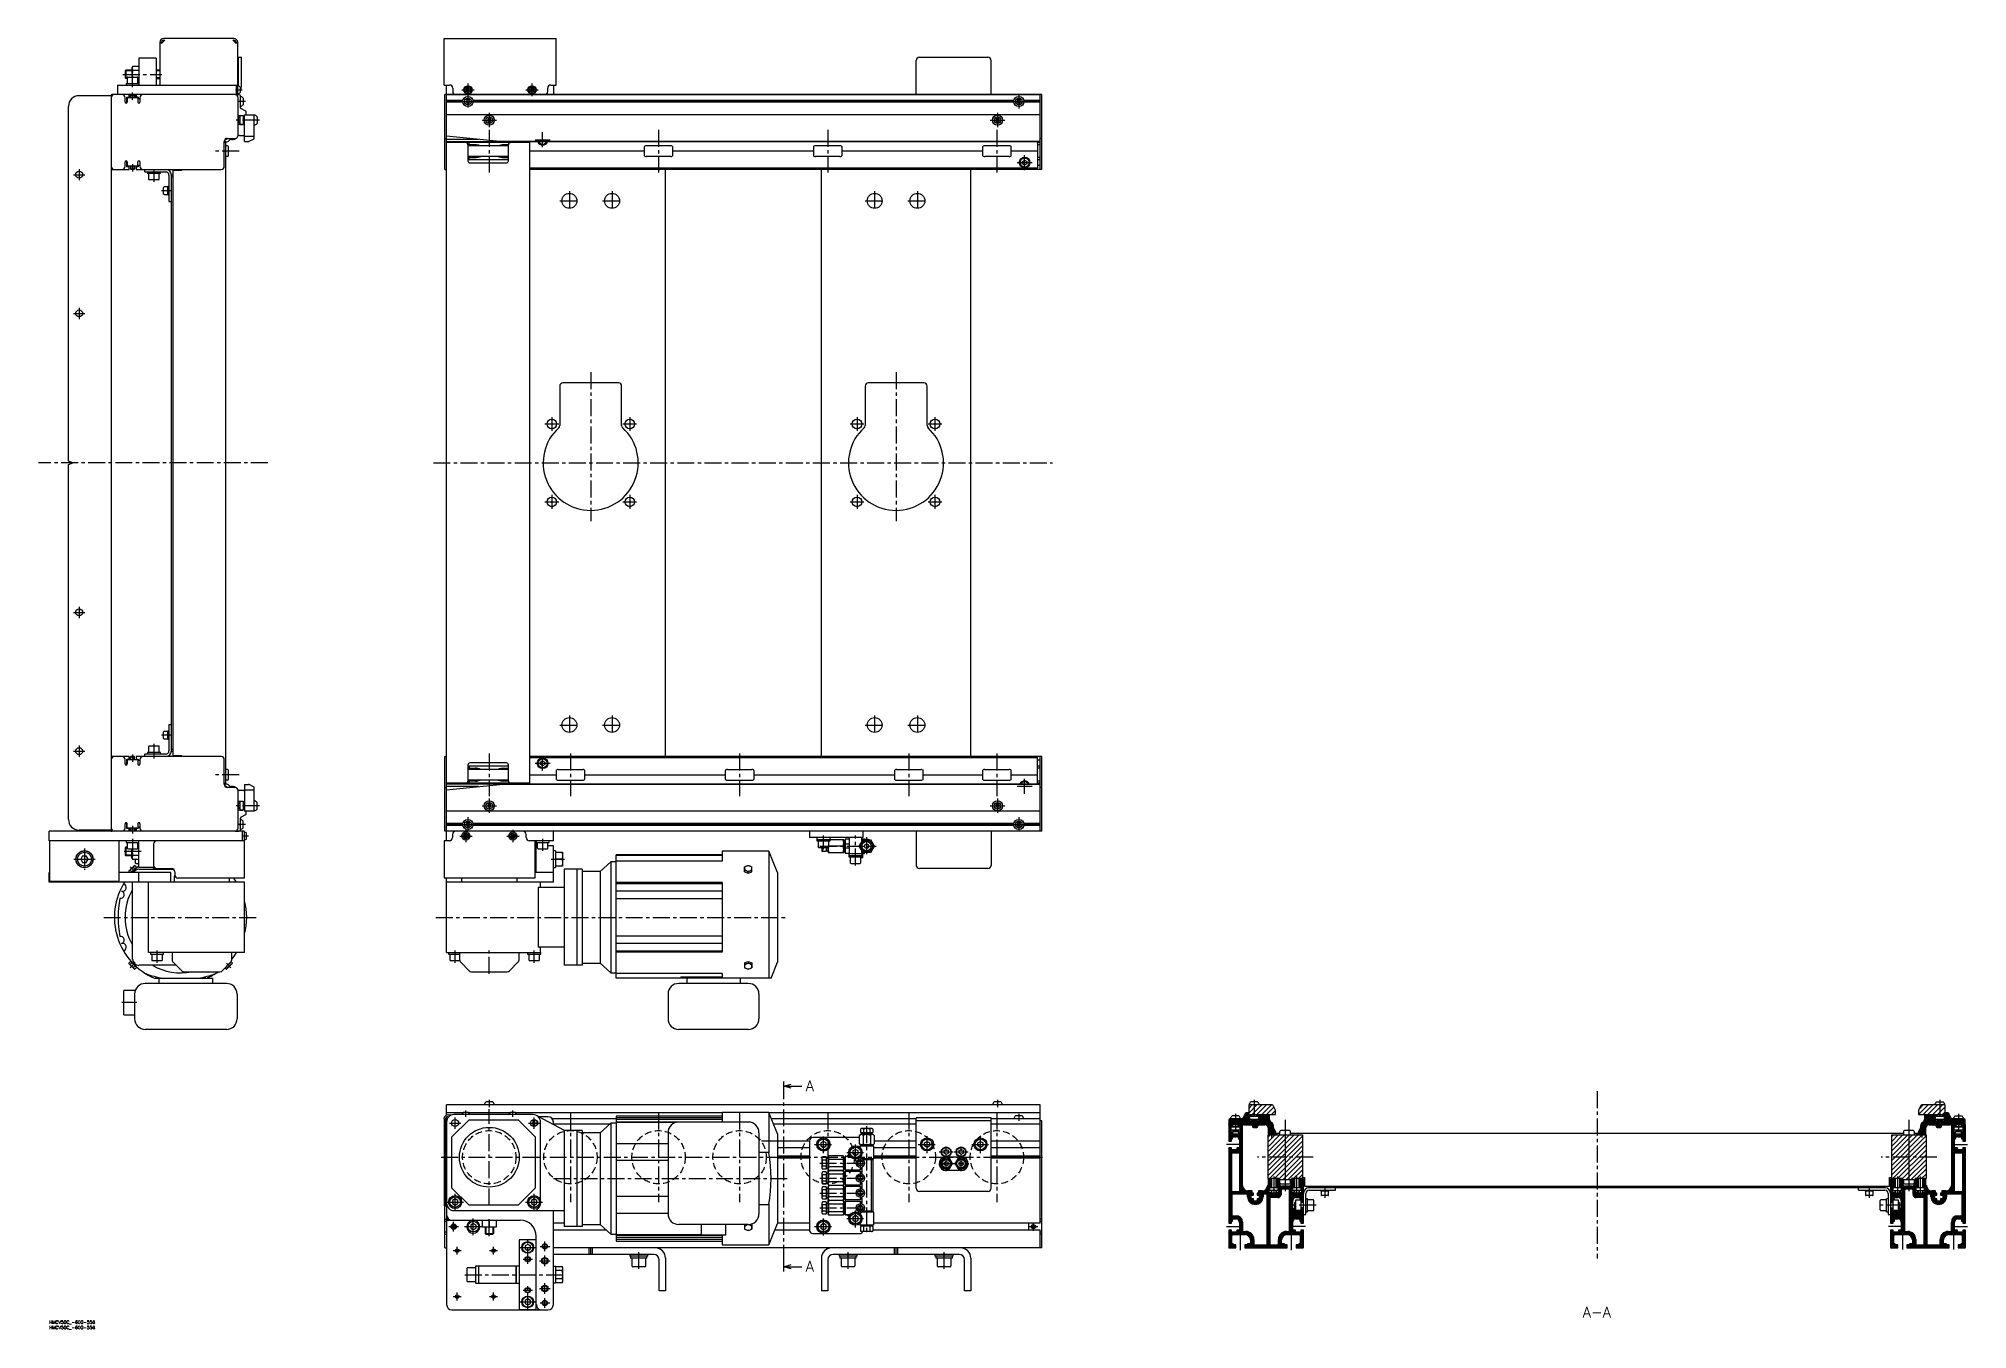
# Model space of a CAD drawing. Extents: x -10 to 1797, y -8 to 1201.
import ezdxf

# ---------------------------------------------------------------- set-up
doc = ezdxf.new("R2010")
doc.units = 0
doc.header["$LTSCALE"] = 0.5
doc.linetypes.add('CENTER', pattern=[50.8, 31.75, -6.35, 6.35, -6.35])
doc.linetypes.add('DASHED', pattern=[19.05, 12.7, -6.35])
for name, color, linetype in [('MSM_CENTER', 1, 'CENTER'), ('MSM_CONTINUOUS', 7, 'CONTINUOUS'), ('MSM_DASHED', 4, 'DASHED'), ('MSM_NARROW', 5, 'CONTINUOUS'), ('MSM_PART_NUMBER', 7, 'CONTINUOUS')]:
    doc.layers.add(name, color=color, linetype=linetype)
doc.styles.get("Standard").update_dxf_attribs({"font": 'txt.shx', "height": 10, "bigfont": 'bigfont.shx'})

# ---------------------------------------------------------------- blocks, each defined once
blk = doc.blocks.new('*U86')
at = {"layer": 'MSM_PART_NUMBER'}
blk.add_text('HMCV50C_-600-556', height=3, dxfattribs=at).set_placement((0, -3))
blk = doc.blocks.new('*U87')
at = {"layer": 'MSM_PART_NUMBER'}
blk.add_text('HMCV50C_-600-556', height=3, dxfattribs=at).set_placement((0, -8))
blk = doc.blocks.new('*U88')
at = {"layer": 'MSM_PART_NUMBER'}
blk.add_text('A-A', height=10, dxfattribs=at).set_placement((1436.4, 3))
blk = doc.blocks.new('*U89')
at = {"layer": 'MSM_PART_NUMBER'}
blk.add_text('A', height=10, dxfattribs=at).set_placement((708.5, 214.9))
blk = doc.blocks.new('*U90')
at = {"layer": 'MSM_PART_NUMBER'}
blk.add_text('A', height=10, dxfattribs=at).set_placement((708.5, 45.9))

msp = doc.modelspace()

# ---------------------------------------------------------------- linework, layer by layer
at = {"layer": 'MSM_CENTER'}
for p, q in [((69, 1167.4), (105.6, 1167.4)), ((78, 1155.4), (78, 1166.9)), ((392.2, 1158.7), (392.2, 1135.3)), ((452.2, 1158.7), (452.2, 1147.1)), ((78, 1143.4), (78, 1150.4)), ((174.6, 1152.9), (180.8, 1152.9)), ((183.8, 1142), (177, 1142)), ((385.5, 1142), (399, 1142)), ((386.5, 1152.9), (398.1, 1152.9)), ((446.5, 1152.9), (458.1, 1152.9)), ((901.5, 1142), (915, 1142)), ((908.2, 1148.8), (908.2, 1135.3)), ((196.8, 1124.5), (175, 1124.5)), ((405.5, 1124.5), (419, 1124.5)), ((412.2, 1131.3), (412.2, 1117.8)), ((881.5, 1124.5), (895, 1124.5)), ((888.2, 1131.3), (888.2, 1117.8)), ((412.2, 1115.5), (412.2, 1075.5)), ((455.2, 1106.2), (469.2, 1106.2)), ((462.2, 1099.2), (462.2, 1113.2)), ((570.8, 1115.5), (570.8, 1075.5)), ((729.2, 1115.5), (729.2, 1075.5)), ((887.7, 1115.5), (887.7, 1075.5)), ((178, 1095.5), (155.5, 1095.5)), ((906.7, 1084.8), (920.8, 1084.8)), ((913.7, 1077.7), (913.7, 1091.8)), ((22.8, 1073.4), (33.3, 1073.4)), ((28, 1078.6), (28, 1068.2)), ((78, 1083.4), (78, 1076.4)), ((98, 1078.1), (98, 1066.6)), ((114.1, 1058.4), (105.1, 1058.4)), ((478.2, 1048.9), (496.2, 1048.9)), ((487.2, 1057.9), (487.2, 1039.9)), ((518.2, 1048.9), (536.2, 1048.9)), ((527.2, 1057.9), (527.2, 1039.9)), ((764.2, 1048.9), (782.3, 1048.9)), ((773.2, 1057.9), (773.2, 1039.9)), ((804.2, 1048.9), (822.3, 1048.9)), ((813.2, 1057.9), (813.2, 1039.9)), ((22.8, 943.4), (33.3, 943.4)), ((28, 948.6), (28, 938.1)), ((507.2, 888.4), (507.2, 748.9)), ((793.2, 888.4), (793.2, 748.9)), ((464.2, 839.9), (477.2, 839.9)), ((470.8, 846.4), (470.8, 833.4)), ((537.2, 839.9), (550.2, 839.9)), ((543.8, 846.4), (543.8, 833.4)), ((750.2, 839.9), (763.2, 839.9)), ((756.7, 846.4), (756.7, 833.4)), ((823.2, 839.9), (836.2, 839.9)), ((829.7, 846.4), (829.7, 833.4)), ((204.8, 803.4), (-10, 803.4)), ((359.8, 803.4), (939.8, 803.4)), ((464.2, 766.9), (477.2, 766.9)), ((470.8, 773.4), (470.8, 760.4)), ((537.2, 766.9), (550.2, 766.9)), ((543.8, 773.4), (543.8, 760.4)), ((750.2, 766.9), (763.2, 766.9)), ((756.7, 773.4), (756.7, 760.4)), ((823.2, 766.9), (836.2, 766.9)), ((829.7, 773.4), (829.7, 760.4)), ((28, 668.6), (28, 658.1)), ((22.8, 663.4), (33.3, 663.4)), ((487.2, 566.9), (487.2, 548.9)), ((527.2, 566.9), (527.2, 548.9)), ((773.2, 566.9), (773.2, 548.9)), ((813.2, 566.9), (813.2, 548.9)), ((114.1, 548.4), (105.1, 548.4)), ((478.2, 557.9), (496.2, 557.9)), ((518.2, 557.9), (536.2, 557.9)), ((764.2, 557.9), (782.3, 557.9)), ((804.2, 557.9), (822.3, 557.9)), ((22.8, 533.4), (33.3, 533.4)), ((28, 538.6), (28, 528.1)), ((78, 530.4), (78, 523.4)), ((98, 540.2), (98, 526.4)), ((412.2, 531.3), (412.2, 491.3)), ((462.2, 515), (462.2, 529.1)), ((488.2, 531.3), (488.2, 491.3)), ((646.7, 531.3), (646.7, 491.3)), ((805.2, 531.3), (805.2, 491.3)), ((887.7, 531.3), (887.7, 491.3)), ((178, 511.3), (155.5, 511.3)), ((455.2, 522), (469.2, 522)), ((913.7, 493.5), (913.7, 507.5)), ((412.2, 489), (412.2, 475.5)), ((888.2, 489), (888.2, 475.5)), ((906.7, 500.5), (920.8, 500.5)), ((196.8, 482.2), (175, 482.2)), ((392.2, 471.5), (392.2, 458)), ((405.5, 482.2), (419, 482.2)), ((881.5, 482.2), (895, 482.2)), ((908.2, 471.5), (908.2, 458)), ((78, 463.4), (78, 456.4)), ((183.8, 464.7), (177, 464.7)), ((186.8, 453.9), (180.6, 453.9)), ((384.5, 453.9), (396.1, 453.9)), ((385.5, 464.7), (399, 464.7)), ((390.2, 459.7), (390.2, 448.1)), ((428.5, 453.9), (440.1, 453.9)), ((434.2, 459.7), (434.2, 448.1)), ((725.2, 441.3), (725.2, 454.4)), ((755.2, 426.3), (755.2, 454.4)), ((765.7, 452.9), (765.7, 435.9)), ((901.5, 464.7), (915, 464.7)), ((33, 442.2), (33, 422.2)), ((86, 439.4), (69, 439.4)), ((78, 451.4), (78, 439.9)), ((462.2, 451.4), (462.2, 439.9)), ((721.7, 444.4), (774.7, 444.4)), ((23, 432.2), (43, 432.2)), ((80.6, 420.2), (75.8, 425)), ((470.2, 432.2), (482.7, 432.2)), ((51, 377.7), (195, 377.7)), ((362.2, 377.7), (692.2, 377.7)), ((101, 335.2), (101, 346.7)), ((380.2, 335.2), (380.2, 346.7)), ((412.2, 324.8), (412.2, 346.7)), ((454.2, 335.2), (454.2, 346.7)), ((75.8, 330.5), (80.6, 335.3)), ((170.2, 330.5), (166.1, 334.7)), ((82, 297.8), (68, 297.8)), ((412.2, 206.8), (412.2, 200)), ((688, 55), (688, 215)), ((888.2, 206.8), (888.2, 200)), ((1128.7, 206.8), (1128.7, 183.5)), ((1449.9, 214.8), (1449.9, 58)), ((1771, 206.8), (1771, 183.5)), ((374.9, 185), (385.6, 185)), ((380.2, 179.7), (380.2, 190.3)), ((390.2, 191), (390.2, 196.8)), ((412.2, 108), (412.2, 198)), ((434.2, 191), (434.2, 196.8)), ((448.9, 185), (459.6, 185)), ((454.2, 179.7), (454.2, 190.3)), ((488.2, 195), (488.2, 111)), ((570.8, 195), (570.8, 111)), ((646.7, 195), (646.7, 111)), ((729.2, 195), (729.2, 111)), ((765.7, 182), (765.7, 81.5)), ((805.2, 195), (805.2, 111)), ((887.7, 195), (887.7, 111)), ((908.2, 193.8), (908.2, 187)), ((1111.2, 193.8), (1111.2, 172.5)), ((1157.7, 188), (1157.7, 118)), ((1742, 188), (1742, 118)), ((1788.5, 193.8), (1788.5, 172.5)), ((717, 165), (733.5, 165)), ((725.2, 156.7), (725.2, 173.3)), ((755.2, 149.2), (755.2, 165.8)), ((814.1, 165), (830.4, 165)), ((822.3, 156.9), (822.3, 173.1)), ((840.2, 140), (840.2, 164.6)), ((854.2, 140), (854.2, 164.6)), ((864.1, 165), (880.4, 165)), ((872.3, 156.9), (872.3, 173.1)), ((1116.9, 165), (1102.9, 165)), ((1141.4, 175.6), (1149.4, 175.6)), ((1145.4, 171.6), (1145.4, 179.6)), ((1750.3, 175.6), (1758.3, 175.6)), ((1754.3, 171.6), (1754.3, 179.6)), ((1782.9, 165), (1796.9, 165)), ((367.2, 153), (930.3, 153)), ((721.7, 147.5), (765.7, 147.5)), ((747, 157.5), (763.5, 157.5)), ((759.8, 141.5), (759.8, 153.5)), ((833.2, 147), (861.3, 147)), ((833.7, 158), (846.8, 158)), ((847.7, 158), (860.8, 158)), ((1183.9, 153), (1131.7, 153)), ((1768.1, 153), (1715.9, 153)), ((472.2, 133), (692.2, 133)), ((721.7, 133.5), (765.7, 133.5)), ((759.8, 127.5), (759.8, 139.5)), ((1147, 135), (1147, 115.7)), ((1168.5, 135), (1168.5, 115.7)), ((1731.2, 135), (1731.2, 115.7)), ((1752.7, 135), (1752.7, 115.7)), ((372.1, 111), (388.4, 111)), ((380.2, 102.9), (380.2, 119.1)), ((446.1, 111), (462.4, 111)), ((454.2, 102.9), (454.2, 119.1)), ((721.7, 119.5), (765.7, 119.5)), ((759.8, 113.5), (759.8, 125.5)), ((759.8, 99.5), (759.8, 111.5)), ((1194.9, 124.1), (1194.9, 115.1)), ((1704.9, 124.1), (1704.9, 115.1)), ((378.6, 84), (378.6, 92)), ((378.8, 83.4), (378.8, 92.6)), ((397.2, 79.9), (397.2, 96)), ((412.2, 79), (412.2, 96)), ((721.7, 105.5), (765.7, 105.5)), ((725.2, 79.7), (725.2, 96.3)), ((747, 95.5), (763.5, 95.5)), ((755.2, 87.2), (755.2, 103.8)), ((921.9, 84), (921.9, 92)), ((1186.7, 108), (1162.9, 108)), ((1736.9, 108), (1713.1, 108)), ((374.2, 88), (383.3, 88)), ((389.1, 88), (405.4, 88)), ((448.2, 53), (448.2, 76)), ((464.2, 65), (464.2, 74)), ((717, 88), (733.5, 88)), ((917.9, 88), (925.9, 88)), ((1102.9, 88), (1116.9, 88)), ((1115.9, 66), (1115.9, 82.5)), ((1176.9, 88), (1162.9, 88)), ((1163.8, 66), (1163.8, 82.5)), ((1736.9, 88), (1722.9, 88)), ((1735.9, 82.5), (1735.9, 66)), ((1782.9, 88), (1796.9, 88)), ((1783.9, 82.5), (1783.9, 66)), ((378.5, 65.5), (386, 65.5)), ((382.2, 61.8), (382.2, 69.2)), ((412.5, 65.5), (420, 65.5)), ((416.2, 61.8), (416.2, 69.2)), ((440.7, 68.5), (455.8, 68.5)), ((443.8, 57.5), (452.7, 57.5)), ((459.2, 56), (469.2, 56)), ((459.8, 69.5), (468.8, 69.5)), ((464.2, 51), (464.2, 61)), ((552.3, 48.4), (552.3, 64)), ((748.3, 48.4), (748.3, 64)), ((838.3, 48.4), (838.3, 64)), ((389.2, 43), (482.7, 43)), ((378.5, 22.5), (386, 22.5)), ((382.2, 18.8), (382.2, 26.2)), ((412.5, 22.5), (420, 22.5)), ((416.2, 18.8), (416.2, 26.2)), ((443.8, 28.5), (452.7, 28.5)), ((448.2, 10), (448.2, 33)), ((459.2, 30), (469.2, 30)), ((464.2, 25), (464.2, 35)), ((464.2, 12), (464.2, 21)), ((440.7, 17.5), (455.8, 17.5)), ((459.8, 16.5), (468.8, 16.5))]:
    msp.add_line(p, q, dxfattribs=at)
at = {"layer": 'MSM_CONTINUOUS'}
for p, q in [((103.6, 1197.3), (103.6, 1157.4)), ((108.2, 1199.3), (105.2, 1196.3)), ((105.2, 1196.3), (105.2, 1197.3)), ((173, 1200.9), (107.2, 1200.9)), ((107.2, 1199.3), (108.2, 1199.3)), ((175, 1196.3), (172, 1199.3)), ((172, 1199.3), (173, 1199.3)), ((175, 1197.3), (175, 1196.3)), ((176.6, 1148.4), (176.6, 1197.3)), ((369.9, 1157.4), (369.9, 1200.9)), ((369.9, 1200.9), (474.9, 1200.9)), ((474.9, 1157.4), (474.9, 1200.9)), ((78.2, 1174.9), (77.5, 1173.6)), ((78.2, 1174.9), (84, 1174.9)), ((100, 1182.4), (84, 1182.4)), ((84, 1182.4), (84, 1157.4)), ((100, 1182.4), (100, 1157.4)), ((177, 1183.4), (177, 1156.6)), ((177, 1183.4), (180, 1183.4)), ((180, 1156.4), (180, 1183.4)), ((812.2, 1148.4), (812.2, 1180.4)), ((815.2, 1183.4), (879.2, 1183.4)), ((882.2, 1148.4), (882.2, 1180.4)), ((64, 1157.4), (64, 1148.4)), ((64, 1157.4), (176.6, 1157.4)), ((71, 1170.7), (71.7, 1171.4)), ((71, 1170.7), (71, 1164.1)), ((71.7, 1163.4), (71, 1164.1)), ((77.5, 1171.4), (71.7, 1171.4)), ((71.7, 1171.4), (71.7, 1163.4)), ((73, 1163.4), (71.7, 1163.4)), ((71.9, 1158.9), (71.9, 1157.4)), ((71.9, 1158.9), (84, 1158.9)), ((73, 1164.3), (73, 1158.9)), ((73.6, 1164.9), (82.4, 1164.9)), ((77.5, 1173.6), (77.5, 1164.9)), ((78.2, 1171.2), (84, 1171.2)), ((83, 1158.9), (83, 1164.3)), ((83, 1163.6), (84, 1163.6)), ((83, 1159.9), (84, 1159.9)), ((103.6, 1171.4), (100, 1171.4)), ((100, 1163.4), (103.6, 1163.4)), ((175, 1157.4), (175, 1148.4)), ((369.9, 1157.4), (374.9, 1157.4)), ((372.2, 449.4), (372.2, 1157.4)), ((469.9, 1157.4), (474.9, 1157.4)), ((472.2, 1157.4), (472.2, 1148.4)), ((58, 1147.4), (28, 1147.4)), ((58, 1147.9), (58, 458.9)), ((176.6, 1148.4), (58.5, 1148.4)), ((71, 1141.4), (71, 1145.4)), ((72.8, 1140.9), (72.8, 1145.9)), ((72.8, 1145.9), (76, 1145.9)), ((72.9, 1140.9), (72.8, 1140.9)), ((73, 1145.9), (73, 1141.4)), ((83, 1145.4), (73, 1145.4)), ((74.8, 1145.9), (74.8, 1148.4)), ((75, 1148.4), (75, 1145.9)), ((76.4, 1148.4), (76, 1148)), ((76, 1145.4), (76, 1148)), ((76, 1148), (80, 1148)), ((80, 1148), (79.6, 1148.4)), ((80, 1145.4), (80, 1148)), ((83.3, 1145.9), (80, 1145.9)), ((81, 1145.9), (81, 1148.4)), ((81.3, 1148.4), (81.3, 1145.9)), ((83, 1145.9), (83, 1141.4)), ((83.3, 1145.9), (83.3, 1144.9)), ((83.3, 1144.9), (85, 1144.9)), ((85, 1145.4), (85, 1141.4)), ((178, 1148.3), (174.5, 1148.3)), ((177, 1110.6), (177, 1145.4)), ((178.5, 1142), (179, 1142.9)), ((179, 1141.2), (178.5, 1142)), ((178.8, 1155.4), (178.8, 1150.4)), ((179, 1136.1), (179, 1147.3)), ((181.8, 1145.2), (181.8, 1138.9)), ((929.8, 1148.4), (370.6, 1148.4)), ((370.6, 1078.4), (370.6, 1148.4)), ((928.2, 1148.3), (372.2, 1148.3)), ((387.6, 1142.9), (372.2, 1142.9)), ((387.5, 1142), (372.2, 1142)), ((387.6, 1141.2), (372.2, 1141.2)), ((377.9, 1154.4), (377.9, 1151.4)), ((392.2, 1143.8), (390.8, 1142.9)), ((390.8, 1142.9), (390.8, 1141.2)), ((390.8, 1141.2), (392.2, 1140.3)), ((392.2, 1154.3), (391, 1153.6)), ((391, 1152.2), (391, 1153.6)), ((391, 1152.2), (392.2, 1151.5)), ((393.5, 1153.6), (392.2, 1154.3)), ((392.2, 1151.5), (393.5, 1152.2)), ((393.8, 1142.9), (392.2, 1143.8)), ((392.2, 1140.3), (393.8, 1141.2)), ((393.5, 1152.2), (393.5, 1153.6)), ((393.8, 1141.2), (393.8, 1142.9)), ((903.6, 1142.9), (396.9, 1142.9)), ((903.6, 1141.2), (396.9, 1141.2)), ((903.5, 1142), (397, 1142)), ((397.2, 1148.3), (397.2, 1148.4)), ((427.2, 1148.4), (427.2, 1148.3)), ((452.2, 1154.3), (451, 1153.6)), ((451, 1152.2), (451, 1153.6)), ((451, 1152.2), (452.2, 1151.5)), ((453.5, 1153.6), (452.2, 1154.3)), ((452.2, 1151.5), (453.5, 1152.2)), ((453.5, 1152.2), (453.5, 1153.6)), ((466.9, 1151.4), (466.9, 1154.4)), ((908.2, 1143.8), (906.7, 1142.9)), ((906.7, 1142.9), (906.7, 1141.2)), ((906.7, 1141.2), (908.2, 1140.3)), ((909.7, 1142.9), (908.2, 1143.8)), ((908.2, 1140.3), (909.7, 1141.2)), ((909.7, 1141.2), (909.7, 1142.9)), ((928.2, 1142.9), (912.9, 1142.9)), ((928.2, 1141.2), (912.9, 1141.2)), ((928.2, 1142), (913, 1142)), ((928.2, 1078.4), (928.2, 1148.4)), ((929.8, 1078.4), (929.8, 1148.4)), ((18, 804.9), (18, 1137.4)), ((177, 1128.8), (181.5, 1128.8)), ((177.4, 1127), (177, 1126.6)), ((177, 1122.5), (177.4, 1122)), ((181.5, 1120.3), (177, 1120.3)), ((178.5, 1127), (177.4, 1127)), ((177.4, 1122), (177.4, 1127)), ((178.5, 1122), (177.4, 1122)), ((181.5, 1128.5), (178.5, 1128.5)), ((178.5, 1128.5), (178.5, 1120.5)), ((178.5, 1120.5), (181.5, 1120.5)), ((184.1, 1132.8), (179.5, 1135.3)), ((181.5, 1128.8), (181.5, 1120.3)), ((181.5, 1127.3), (183, 1127.3)), ((183, 1127), (181.5, 1127)), ((181.5, 1122), (183, 1122)), ((183, 1121.8), (181.5, 1121.8)), ((183, 1104.5), (183, 1129.5)), ((183, 1129.5), (192, 1129.5)), ((184.6, 1129.5), (184.6, 1132)), ((192, 1107.7), (192, 1129.5)), ((194.8, 1127.7), (194.8, 1121.4)), ((928.2, 1129.5), (372.2, 1129.5)), ((411.4, 1126), (410.5, 1124.5)), ((410.5, 1124.5), (411.4, 1123)), ((411.4, 1126), (413.1, 1126)), ((411.4, 1123), (413.1, 1123)), ((414, 1124.5), (413.1, 1126)), ((413.1, 1123), (414, 1124.5)), ((887.4, 1126), (886.5, 1124.5)), ((886.5, 1124.5), (887.4, 1123)), ((887.4, 1126), (889.1, 1126)), ((887.4, 1123), (889.1, 1123)), ((890, 1124.5), (889.1, 1126)), ((889.1, 1123), (890, 1124.5)), ((164, 1081.4), (164, 1104.4)), ((165.5, 1103.4), (164, 1103.4)), ((164.1, 1105.1), (164.1, 1103.4)), ((164.6, 1105.8), (164.6, 1104.6)), ((165.1, 1104.1), (165.6, 1104.1)), ((165.5, 503.4), (165.5, 1103.4)), ((167, 1107.4), (173.8, 1107.4)), ((170.7, 1106.5), (172.4, 1106.5)), ((174.5, 1107.4), (174.5, 1107.5)), ((178.3, 1110), (182, 1110)), ((183, 1109.5), (192, 1109.5)), ((183, 1104.5), (186.8, 1104.5)), ((187.2, 1104.7), (191.4, 1106.8)), ((370.6, 1107.4), (372.2, 1107.4)), ((422.2, 1104.5), (372.2, 1109.5)), ((402.2, 1106.5), (372.2, 1106.5)), ((928.2, 1104.1), (372.2, 1104.1)), ((450.2, 1103.4), (372.2, 1103.4)), ((393.4, 1101.4), (393.4, 1103.4)), ((928.2, 1104.5), (422.2, 1104.5)), ((431.1, 1103.4), (431.1, 1103.1)), ((450.2, 502.6), (450.2, 1104.1)), ((462.2, 1103.9), (461.9, 1104.1)), ((462.6, 1104.1), (462.2, 1103.9)), ((928.2, 1103.4), (925.7, 1103.4)), ((925.7, 1104.1), (925.7, 1079.4)), ((929.8, 1107.4), (928.2, 1107.4)), ((71, 1081.4), (71, 1085.4)), ((72.8, 1085.9), (72.9, 1085.9)), ((72.8, 1080.9), (72.8, 1085.9)), ((73, 1085.4), (73, 1081.4)), ((83, 1081.4), (83, 1085.4)), ((85, 1085.4), (85, 1081.4)), ((167, 1100.5), (165.5, 1100.5)), ((167, 1090.5), (165.5, 1090.5)), ((168, 1091.5), (168, 1099.5)), ((398.8, 1101.4), (392.2, 1101.4)), ((392.2, 1101.4), (392.2, 1086.4)), ((430.2, 1100.5), (392.2, 1100.5)), ((430.2, 1090.5), (392.2, 1090.5)), ((392.2, 1089.4), (398.8, 1089.4)), ((430.2, 1087.4), (392.2, 1087.4)), ((393.4, 1087.4), (393.4, 1089.4)), ((394.2, 1084.4), (428.2, 1084.4)), ((430.2, 1101.4), (425.7, 1101.4)), ((425.7, 1089.4), (430.2, 1089.4)), ((430.2, 1086.4), (430.2, 1101.4)), ((557.3, 1095.5), (450.2, 1095.5)), ((557.3, 1099.5), (557.3, 1091.5)), ((582.2, 1100.5), (559.3, 1100.5)), ((582.2, 1090.5), (559.3, 1090.5)), ((584.2, 1091.5), (584.2, 1099.5)), ((715.8, 1095.5), (584.2, 1095.5)), ((715.8, 1099.5), (715.8, 1091.5)), ((740.7, 1100.5), (717.8, 1100.5)), ((740.7, 1090.5), (717.8, 1090.5)), ((742.7, 1091.5), (742.7, 1099.5)), ((874.3, 1095.5), (742.7, 1095.5)), ((874.3, 1099.5), (874.3, 1091.5)), ((899.2, 1100.5), (876.3, 1100.5)), ((899.2, 1090.5), (876.3, 1090.5)), ((901.2, 1091.5), (901.2, 1099.5)), ((925.7, 1095.5), (901.2, 1095.5)), ((911.8, 1085.9), (913.7, 1087.1)), ((911.8, 1083.6), (911.8, 1085.9)), ((913.7, 1087.1), (915.8, 1085.9)), ((915.8, 1085.9), (915.8, 1083.6)), ((928.2, 1101.4), (925.7, 1101.4)), ((928.2, 1089.4), (925.7, 1089.4)), ((928.2, 1087.4), (925.7, 1087.4)), ((58.5, 1078.4), (74.8, 1078.4)), ((74.8, 1080.9), (72.8, 1080.9)), ((83, 1081.4), (73, 1081.4)), ((74.8, 1078.4), (74.8, 1080.9)), ((76, 1081.4), (76, 1078.8)), ((76.4, 1078.4), (76, 1078.8)), ((76, 1078.8), (80, 1078.8)), ((79.6, 1078.4), (76.4, 1078.4)), ((80, 1078.8), (79.6, 1078.4)), ((80, 1081.4), (80, 1078.8)), ((83.3, 1080.9), (81.3, 1080.9)), ((81.3, 1080.9), (81.3, 1078.4)), ((81.3, 1078.4), (161, 1078.4)), ((83.3, 1081.9), (83.3, 1080.9)), ((85, 1081.9), (83.3, 1081.9)), ((89.4, 1076.1), (89.4, 1078.4)), ((89.4, 1076.1), (109.1, 1076.1)), ((91.9, 1076.1), (91.9, 1074.6)), ((104.1, 1074.6), (91.9, 1074.6)), ((93, 1074.6), (93, 1069.2)), ((102.4, 1068.6), (93.6, 1068.6)), ((103, 1069.2), (103, 1074.6)), ((104.1, 1074.6), (104.1, 1076.1)), ((112.1, 1073.1), (112.1, 1048.4)), ((114.4, 533.4), (114.4, 1073.4)), ((114.4, 1073.4), (116, 1073.4)), ((114.4, 1071.4), (116, 1071.4)), ((124, 1077.4), (116, 1077.4)), ((116, 529.4), (116, 1077.4)), ((124, 1077.4), (124, 1078.4)), ((370.6, 1078.4), (372.2, 1078.4)), ((925.7, 1079.4), (450.2, 1079.4)), ((929.8, 1078.4), (450.2, 1078.4)), ((577.2, 528.4), (577.2, 1078.4)), ((723.3, 528.4), (723.3, 1078.4)), ((863.3, 528.4), (863.3, 1078.4)), ((913.7, 1082.4), (911.8, 1083.6)), ((915.8, 1083.6), (913.7, 1082.4)), ((928.2, 1081.9), (925.7, 1081.9)), ((107.1, 1055.3), (107.1, 1061.5)), ((111.1, 1061.9), (107.5, 1061.9)), ((107.5, 1054.9), (111.1, 1054.9)), ((112.1, 1062.2), (111.1, 1062.2)), ((111.1, 1054.6), (111.1, 1062.2)), ((111.1, 1054.6), (112.1, 1054.6)), ((112.1, 1048.4), (114.4, 1048.4)), ((478.2, 875.4), (478.2, 838.5)), ((533.2, 878.4), (481.2, 878.4)), ((536.2, 838.5), (536.2, 875.4)), ((764.2, 875.4), (764.2, 838.5)), ((819.3, 878.4), (767.3, 878.4)), ((822.3, 838.5), (822.3, 875.4)), ((22, 803.4), (18, 804.9)), ((18, 801.9), (22, 803.4)), ((18, 469.4), (18, 801.9)), ((107.1, 545.3), (107.1, 551.5)), ((111.1, 551.9), (107.5, 551.9)), ((107.5, 544.9), (111.1, 544.9)), ((112.1, 552.2), (111.1, 552.2)), ((111.1, 544.6), (111.1, 552.2)), ((111.1, 544.6), (112.1, 544.6)), ((112.1, 558.4), (112.1, 533.7)), ((112.1, 558.4), (114.4, 558.4)), ((74.8, 528.4), (58.5, 528.4)), ((71, 521.4), (71, 525.4)), ((72.8, 520.9), (72.8, 525.9)), ((72.8, 525.9), (74.8, 525.9)), ((73, 525.4), (73, 521.4)), ((83, 525.4), (73, 525.4)), ((74.8, 525.9), (74.8, 528.4)), ((76.4, 528.4), (76, 528)), ((76, 525.4), (76, 528)), ((76, 528), (80, 528)), ((79.6, 528.4), (76.4, 528.4)), ((80, 528), (79.6, 528.4)), ((80, 525.4), (80, 528)), ((81.3, 528.4), (81.3, 525.9)), ((161, 528.4), (81.3, 528.4)), ((81.3, 525.9), (83.3, 525.9)), ((83, 525.4), (83, 521.4)), ((83.3, 525.9), (83.3, 524.9)), ((83.3, 524.9), (85, 524.9)), ((85, 525.4), (85, 521.4)), ((109.1, 530.7), (89.4, 530.7)), ((89.4, 528.4), (89.4, 530.7)), ((91.9, 532.2), (91.9, 530.7)), ((104.1, 532.2), (91.9, 532.2)), ((93, 537.6), (93, 532.2)), ((102.4, 538.2), (93.6, 538.2)), ((103, 532.2), (103, 537.6)), ((104.1, 530.7), (104.1, 532.2)), ((114.4, 535.4), (116, 535.4)), ((114.4, 533.4), (116, 533.4)), ((116, 529.4), (124, 529.4)), ((124, 528.4), (124, 529.4)), ((164, 502.4), (164, 525.4)), ((370.6, 528.4), (372.2, 528.4)), ((370.6, 458.4), (370.6, 528.4)), ((929.8, 528.4), (450.2, 528.4)), ((450.2, 527.4), (925.7, 527.4)), ((460.2, 523.2), (462.2, 524.4)), ((462.2, 524.4), (464.2, 523.2)), ((925.7, 502.6), (925.7, 527.4)), ((928.2, 524.9), (925.7, 524.9)), ((928.2, 458.4), (928.2, 528.4)), ((929.8, 458.4), (929.8, 528.4)), ((72.9, 520.9), (72.8, 520.9)), ((167, 516.3), (165.5, 516.3)), ((167, 506.3), (165.5, 506.3)), ((168, 507.3), (168, 515.3)), ((392.2, 520.4), (392.2, 505.4)), ((430.2, 519.4), (392.2, 519.4)), ((392.2, 517.4), (398.8, 517.4)), ((430.2, 516.3), (392.2, 516.3)), ((430.2, 506.3), (392.2, 506.3)), ((393.4, 519.4), (393.4, 517.4)), ((428.2, 522.4), (394.2, 522.4)), ((425.7, 517.4), (430.2, 517.4)), ((430.2, 505.4), (430.2, 520.4)), ((450.2, 511.3), (474.8, 511.3)), ((460.2, 520.9), (460.2, 523.2)), ((462.2, 519.7), (460.2, 520.9)), ((464.2, 520.9), (462.2, 519.7)), ((464.2, 523.2), (464.2, 520.9)), ((474.8, 515.3), (474.8, 507.3)), ((476.8, 516.3), (499.7, 516.3)), ((476.8, 506.3), (499.7, 506.3)), ((501.7, 507.3), (501.7, 515.3)), ((501.7, 511.3), (633.3, 511.3)), ((633.3, 515.3), (633.3, 507.3)), ((635.3, 516.3), (658.2, 516.3)), ((635.3, 506.3), (658.2, 506.3)), ((660.2, 507.3), (660.2, 515.3)), ((660.2, 511.3), (791.8, 511.3)), ((791.8, 515.3), (791.8, 507.3)), ((793.8, 516.3), (816.7, 516.3)), ((793.8, 506.3), (816.7, 506.3)), ((818.7, 507.3), (818.7, 515.3)), ((818.7, 511.3), (874.3, 511.3)), ((874.3, 515.3), (874.3, 507.3)), ((876.3, 516.3), (899.2, 516.3)), ((876.3, 506.3), (899.2, 506.3)), ((901.2, 507.3), (901.2, 515.3)), ((901.2, 511.3), (925.7, 511.3)), ((928.2, 519.4), (925.7, 519.4)), ((928.2, 517.4), (925.7, 517.4)), ((165.5, 503.4), (164, 503.4)), ((164.1, 501.7), (164.1, 503.4)), ((164.6, 502.1), (164.6, 501)), ((165.6, 502.6), (165.1, 502.6)), ((173.8, 499.4), (167, 499.4)), ((172.4, 500.2), (170.7, 500.2)), ((174.5, 499.3), (174.5, 499.4)), ((177, 461.4), (177, 496.2)), ((182, 496.7), (178.3, 496.7)), ((183, 502.2), (186.8, 502.2)), ((183, 502.2), (183, 477.2)), ((183, 497.2), (192, 497.2)), ((191.4, 500), (187.2, 502.1)), ((192, 477.2), (192, 499.1)), ((370.6, 499.4), (372.2, 499.4)), ((450.2, 503.4), (372.2, 503.4)), ((928.2, 502.6), (372.2, 502.6)), ((372.2, 497.2), (422.2, 502.2)), ((402.2, 500.2), (372.2, 500.2)), ((398.8, 505.4), (392.2, 505.4)), ((393.4, 505.4), (393.4, 503.4)), ((928.2, 502.2), (422.2, 502.2)), ((430.2, 505.4), (425.7, 505.4)), ((431.1, 503.4), (431.1, 503.7)), ((913.4, 502.6), (913.7, 502.9)), ((913.7, 502.9), (914.1, 502.6)), ((928.2, 505.4), (925.7, 505.4)), ((928.2, 503.4), (925.7, 503.4)), ((929.8, 499.4), (928.2, 499.4)), ((177, 486.5), (181.5, 486.5)), ((177.4, 484.7), (177, 484.3)), ((177, 480.2), (177.4, 479.7)), ((181.5, 478), (177, 478)), ((178.5, 484.7), (177.4, 484.7)), ((177.4, 479.7), (177.4, 484.7)), ((178.5, 479.7), (177.4, 479.7)), ((181.5, 486.2), (178.5, 486.2)), ((178.5, 486.2), (178.5, 478.2)), ((178.5, 478.2), (181.5, 478.2)), ((179, 459.5), (179, 470.7)), ((179.5, 471.5), (184.1, 474)), ((181.5, 486.5), (181.5, 478)), ((181.5, 485), (183, 485)), ((183, 484.7), (181.5, 484.7)), ((181.5, 479.7), (183, 479.7)), ((183, 479.5), (181.5, 479.5)), ((192, 477.2), (183, 477.2)), ((184.6, 474.8), (184.6, 477.2)), ((194.8, 479.1), (194.8, 485.4)), ((928.2, 477.2), (372.2, 477.2)), ((411.4, 483.8), (410.5, 482.2)), ((410.5, 482.2), (411.4, 480.8)), ((413.1, 483.8), (411.4, 483.8)), ((413.1, 480.8), (411.4, 480.8)), ((414, 482.2), (413.1, 483.8)), ((413.1, 480.8), (414, 482.2)), ((887.4, 483.8), (886.5, 482.2)), ((886.5, 482.2), (887.4, 480.8)), ((889.1, 483.8), (887.4, 483.8)), ((889.1, 480.8), (887.4, 480.8)), ((890, 482.2), (889.1, 483.8)), ((889.1, 480.8), (890, 482.2)), ((0, 449.4), (0, 458.4)), ((182.6, 458.4), (0, 458.4)), ((58, 459.4), (28, 459.4)), ((71, 461.4), (71, 465.4)), ((72.8, 465.9), (72.9, 465.9)), ((72.8, 460.9), (72.8, 465.9)), ((76, 460.9), (72.8, 460.9)), ((73, 460.9), (73, 465.4)), ((83, 461.4), (73, 461.4)), ((74.8, 458.4), (74.8, 460.9)), ((75, 460.9), (75, 458.4)), ((76, 461.4), (76, 458.8)), ((76.4, 458.4), (76, 458.8)), ((76, 458.8), (80, 458.8)), ((80, 458.8), (79.6, 458.4)), ((80, 461.4), (80, 458.8)), ((83.3, 460.9), (80, 460.9)), ((81, 458.4), (81, 460.9)), ((81.3, 460.9), (81.3, 458.4)), ((83, 465.4), (83, 460.9)), ((85, 461.9), (83.3, 461.9)), ((83.3, 461.9), (83.3, 460.9)), ((85, 465.4), (85, 461.4)), ((174.5, 458.4), (178, 458.4)), ((178.5, 464.7), (179, 465.6)), ((179, 463.9), (178.5, 464.7)), ((181, 449.4), (181, 458.4)), ((181.8, 461.6), (181.8, 467.9)), ((182.6, 458.4), (182.6, 414.4)), ((184.8, 451.4), (184.8, 456.4)), ((929.8, 458.4), (370.6, 458.4)), ((387.6, 465.6), (372.2, 465.6)), ((387.5, 464.7), (372.2, 464.7)), ((387.6, 463.9), (372.2, 463.9)), ((928.2, 458.4), (372.2, 458.4)), ((377.7, 455.4), (377.7, 452.4)), ((390.2, 455.3), (389, 454.6)), ((389, 454.6), (389, 453.2)), ((389, 453.2), (390.2, 452.5)), ((391.5, 454.6), (390.2, 455.3)), ((390.2, 452.5), (391.5, 453.2)), ((392.2, 466.5), (390.8, 465.6)), ((390.8, 465.6), (390.8, 463.9)), ((390.8, 463.9), (392.2, 463)), ((391.5, 454.6), (391.5, 453.2)), ((393.8, 465.6), (392.2, 466.5)), ((392.2, 463), (393.8, 463.9)), ((393.8, 463.9), (393.8, 465.6)), ((903.6, 465.6), (396.9, 465.6)), ((903.6, 463.9), (396.9, 463.9)), ((903.5, 464.7), (397, 464.7)), ((397.2, 458.4), (397.2, 458.4)), ((427.2, 458.4), (427.2, 458.4)), ((434.2, 455.3), (433, 454.6)), ((433, 454.6), (433, 453.2)), ((433, 453.2), (434.2, 452.5)), ((435.5, 454.6), (434.2, 455.3)), ((434.2, 452.5), (435.5, 453.2)), ((435.5, 454.6), (435.5, 453.2)), ((446.8, 452.4), (446.8, 455.4)), ((472.2, 449.4), (472.2, 458.4)), ((712.2, 458.4), (712.2, 452.4)), ((762.2, 452.4), (712.2, 452.4)), ((719, 452.4), (719, 450.8)), ((731.5, 450.8), (731.5, 452.4)), ((749.2, 452.4), (749.2, 437.4)), ((761.2, 448.6), (761.2, 452.4)), ((762.2, 458.4), (762.2, 452.4)), ((812.2, 458.4), (812.2, 426.4)), ((882.2, 458.4), (882.2, 426.4)), ((908.2, 466.5), (906.7, 465.6)), ((906.7, 465.6), (906.7, 463.9)), ((906.7, 463.9), (908.2, 463)), ((909.7, 465.6), (908.2, 466.5)), ((908.2, 463), (909.7, 463.9)), ((909.7, 463.9), (909.7, 465.6)), ((928.2, 465.6), (912.9, 465.6)), ((928.2, 463.9), (912.9, 463.9)), ((928.2, 464.7), (913, 464.7)), ((182.6, 449.4), (0, 449.4)), ((0.5, 411.4), (0.5, 449.4)), ((31.3, 435.2), (29.5, 432.2)), ((31.3, 435.2), (34.7, 435.2)), ((36.5, 432.2), (34.7, 435.2)), ((65.5, 411.4), (65.5, 449.4)), ((71, 442.7), (71.7, 443.4)), ((71, 442.7), (71, 436.1)), ((71.7, 435.4), (71, 436.1)), ((71.7, 443.4), (71.7, 435.4)), ((73, 443.4), (71.7, 443.4)), ((77.5, 435.4), (71.7, 435.4)), ((71.9, 449.4), (71.9, 447.9)), ((71.9, 447.9), (84, 447.9)), ((73, 447.9), (73, 442.5)), ((73.6, 441.9), (82.4, 441.9)), ((77.5, 433.1), (77.5, 441.9)), ((84, 435.6), (78.2, 435.6)), ((83, 442.5), (83, 447.9)), ((84, 446.9), (83, 446.9)), ((84, 443.2), (83, 443.2)), ((84, 424.4), (84, 449.4)), ((97.6, 446.4), (97.6, 426.4)), ((100, 449.3), (100, 449.4)), ((374.8, 449.4), (369.8, 449.4)), ((369.8, 449.4), (369.8, 414.4)), ((472.2, 449.4), (449.7, 449.4)), ((454.8, 449.4), (454.8, 414.4)), ((456.1, 449.4), (456.1, 447.9)), ((456.1, 447.9), (468.4, 447.9)), ((456.2, 419.7), (456.2, 447.9)), ((457.2, 444.8), (456.2, 444.8)), ((457.2, 447.9), (457.2, 442.5)), ((457.9, 441.9), (466.6, 441.9)), ((467.2, 442.5), (467.2, 447.9)), ((472.2, 444.8), (467.2, 444.8)), ((468.4, 447.9), (468.4, 449.4)), ((472.2, 419.8), (472.2, 444.8)), ((474.2, 439.9), (472.2, 439.9)), ((474.2, 439.9), (474.2, 424.5)), ((474.2, 438.7), (480.8, 438.7)), ((480.8, 438.7), (480.8, 425.7)), ((630.2, 436.2), (531.2, 436.2)), ((531.2, 320.8), (531.2, 436.2)), ((531.2, 436), (630.2, 436)), ((674.2, 439.8), (630.2, 439.8)), ((630.2, 439.8), (630.2, 430.5)), ((682.2, 419.7), (674.2, 439.8)), ((674.2, 439.8), (674.2, 320.8)), ((719, 450.8), (731.5, 450.8)), ((719.1, 450.8), (719.1, 449.3)), ((719.1, 449.3), (731.4, 449.3)), ((720.2, 449.3), (720.2, 443.8)), ((720.7, 443.3), (729.7, 443.3)), ((723.7, 443.3), (723.7, 440)), ((727.7, 439.4), (723.9, 439.4)), ((727.7, 443.3), (727.7, 439.4)), ((727.7, 440.1), (729.2, 440.1)), ((729.2, 443.3), (729.2, 439.4)), ((729.2, 439.4), (729.7, 439.4)), ((729.7, 443.3), (729.7, 438.4)), ((729.7, 438.4), (744.2, 438.4)), ((730.2, 443.8), (730.2, 449.3)), ((743.7, 444.4), (730.3, 444.4)), ((731.4, 449.3), (731.4, 450.8)), ((744.2, 450.4), (731.4, 450.4)), ((744.2, 450.4), (744.2, 438.4)), ((745.7, 449.4), (744.2, 449.4)), ((744.2, 439.4), (745.7, 439.4)), ((749.2, 450.9), (745.7, 450.9)), ((745.7, 450.9), (745.7, 437.9)), ((749.2, 446.4), (745.7, 446.4)), ((749.2, 442.4), (745.7, 442.4)), ((745.7, 437.9), (749.2, 437.9)), ((749, 437.4), (763.7, 437.4)), ((749, 437.4), (749, 435.8)), ((749, 435.8), (761.5, 435.8)), ((749.1, 435.8), (749.1, 434.3)), ((749.1, 434.3), (761.4, 434.3)), ((750.2, 434.3), (750.2, 428.9)), ((758.8, 444.4), (762.3, 450.4)), ((762.3, 438.4), (758.8, 444.4)), ((760, 444.4), (762.9, 449.4)), ((762.9, 439.4), (760, 444.4)), ((760.2, 428.9), (760.2, 434.3)), ((761.2, 451.4), (763.7, 451.4)), ((761.2, 437.4), (761.2, 440.2)), ((761.4, 434.3), (761.4, 435.8)), ((761.5, 435.8), (761.5, 437.4)), ((761.5, 436.4), (761.7, 436.4)), ((761.7, 433.4), (761.7, 436.4)), ((762.2, 433.4), (762.2, 437.4)), ((762.3, 450.4), (769.2, 450.4)), ((769.2, 438.4), (762.3, 438.4)), ((762.9, 449.4), (768.6, 449.4)), ((768.6, 439.4), (762.9, 439.4)), ((763.7, 450.6), (763.7, 451.4)), ((763.7, 437.4), (763.7, 438.4)), ((768.6, 449.4), (771.5, 444.4)), ((771.5, 444.4), (768.6, 439.4)), ((769.2, 450.4), (772.7, 444.4)), ((772.7, 444.4), (769.2, 438.4)), ((0.5, 419.7), (0, 419.7)), ((0, 410.7), (0, 419.7)), ((29.5, 432.2), (31.3, 429.2)), ((31.3, 429.2), (34.7, 429.2)), ((34.7, 429.2), (36.5, 432.2)), ((114, 419.7), (65.5, 419.7)), ((75, 421.4), (74.4, 420.6)), ((74.7, 421.1), (74.4, 420.6)), ((75.3, 419.7), (74.4, 420.6)), ((79.7, 426), (74.7, 421.1)), ((75.9, 422), (75, 421.4)), ((75.9, 422), (77.2, 423.6)), ((77.4, 420.4), (75.9, 422)), ((76.8, 419.7), (81.7, 424.7)), ((76.8, 419.8), (76.8, 419.7)), ((78.7, 424.9), (77.2, 423.6)), ((77.5, 433.1), (78.2, 431.9)), ((84, 431.9), (78.2, 431.9)), ((79.3, 425.7), (78.7, 424.9)), ((80.3, 423.3), (78.7, 424.9)), ((80.1, 426.3), (79.3, 425.7)), ((80.1, 426.3), (79.7, 426)), ((81.7, 424.7), (80.1, 426.3)), ((80.5, 431.9), (80.5, 428.9)), ((81.3, 423.7), (81, 424)), ((81.1, 428.3), (84.1, 428.3)), ((98.4, 424.4), (84, 424.4)), ((84, 422.7), (116.5, 422.7)), ((84, 410.7), (84, 419.7)), ((100.6, 423.4), (114.6, 423.4)), ((114, 410.7), (114, 419.7)), ((117, 416.7), (117, 410.7)), ((117, 416.7), (117.7, 416.7)), ((117.6, 420.4), (117.6, 417.4)), ((472.2, 419.7), (454.8, 419.7)), ((472.1, 419.7), (472.1, 419.8)), ((472.1, 419.8), (472.2, 419.8)), ((472.2, 424.5), (474.2, 424.5)), ((472.2, 410.7), (472.2, 419.7)), ((480.3, 432.2), (474.2, 432.2)), ((480.8, 425.7), (474.2, 425.7)), ((482.2, 422.7), (482.2, 405.8)), ((499.2, 422.7), (482.2, 422.7)), ((494.2, 422.7), (494.2, 332.8)), ((499.2, 422.7), (499.2, 332.8)), ((516.2, 420.8), (499.2, 420.8)), ((526.2, 429.8), (516.2, 420.8)), ((516.2, 420.8), (516.2, 334.8)), ((531.2, 429.8), (526.2, 429.8)), ((526.2, 429.8), (526.2, 325.8)), ((630.2, 430.5), (531.2, 430.5)), ((651.2, 425.1), (654.8, 426.3)), ((651.2, 420.4), (651.2, 425.1)), ((651.2, 422), (654.8, 420.6)), ((651.2, 420.4), (654.8, 419)), ((654.8, 426.3), (658.2, 425.1)), ((654.8, 420.6), (658.2, 422)), ((654.8, 419), (654.8, 420.6)), ((654.8, 419), (658.2, 420.4)), ((658.2, 420.4), (658.2, 425.1)), ((682.2, 419.7), (682.2, 335.8)), ((750.9, 428.3), (759.6, 428.3)), ((762.2, 433.4), (760.2, 433.4)), ((879.2, 423.4), (815.2, 423.4)), ((183, 410.7), (0, 410.7)), ((65.5, 411.4), (0.5, 411.4)), ((78, 338.7), (78, 410.7)), ((93, 344.7), (93, 410.7)), ((182.6, 414.4), (120.6, 414.4)), ((169, 410.7), (169, 414.4)), ((183, 344.7), (183, 410.7)), ((454.8, 414.4), (369.8, 414.4)), ((372.2, 344.7), (372.2, 414.4)), ((472.2, 410.7), (372.2, 410.7)), ((386.2, 414.4), (386.2, 410.7)), ((438.2, 410.7), (438.2, 414.4)), ((482.6, 405.8), (458.1, 405.8)), ((458.1, 405.8), (458.1, 349.8)), ((460.2, 405.8), (460.2, 410.7)), ((482.6, 349.8), (482.6, 405.8)), ((630.2, 410.4), (531.2, 410.4)), ((630.2, 409), (531.2, 409)), ((630.2, 402.3), (531.2, 402.3)), ((630.2, 410.4), (630.2, 345.1)), ((531.2, 395.5), (630.2, 395.5)), ((183, 344.7), (93, 344.7)), ((94.9, 344.7), (94.9, 343.2)), ((107.1, 343.2), (107.1, 344.7)), ((115, 344.7), (115, 338)), ((171, 338), (171, 344.7)), ((372.2, 344.7), (460.4, 344.7)), ((374.1, 344.7), (374.1, 343.2)), ((384.2, 344.7), (384.2, 338)), ((440.2, 338), (440.2, 344.7)), ((448.1, 344.7), (448.1, 343.2)), ((482.6, 349.8), (458.1, 349.8)), ((460.2, 344.7), (460.2, 349.8)), ((460.4, 343.2), (460.4, 344.7)), ((482.2, 349.8), (482.2, 332.8)), ((630.2, 360), (531.2, 360)), ((630.2, 353.2), (531.2, 353.2)), ((531.2, 346.5), (630.2, 346.5)), ((630.2, 345.1), (531.2, 345.1)), ((76, 336.5), (74.4, 334.9)), ((74.4, 334.9), (74.7, 334.4)), ((74.4, 334.9), (75, 334.1)), ((79.7, 329.5), (74.7, 334.4)), ((75, 334.1), (75.9, 333.5)), ((77.4, 335.1), (75.9, 333.5)), ((77.2, 331.9), (75.9, 333.5)), ((81.7, 330.8), (76, 336.5)), ((77.1, 336.1), (76.8, 335.7)), ((77.2, 331.9), (78.7, 330.6)), ((80.3, 332.2), (78.7, 330.6)), ((78.7, 330.6), (79.3, 329.8)), ((79.3, 329.8), (80.1, 329.2)), ((79.7, 329.5), (80.1, 329.2)), ((81.7, 330.8), (80.1, 329.2)), ((81, 331.5), (81.3, 331.8)), ((119, 332.8), (84, 332.8)), ((94.9, 343.2), (107.1, 343.2)), ((96, 343.2), (96, 337.8)), ((96.6, 337.2), (105.4, 337.2)), ((106, 337.8), (106, 343.2)), ((115.9, 335.9), (124.1, 327.6)), ((126.2, 326.8), (159.8, 326.8)), ((161.9, 327.6), (170.1, 335.9)), ((164.6, 330.4), (165.9, 329.2)), ((165.9, 329.2), (166.7, 329.8)), ((165.9, 329.2), (166.3, 329.5)), ((166.1, 331.8), (167.3, 330.6)), ((166.3, 329.5), (171.3, 334.4)), ((166.7, 329.8), (167.3, 330.6)), ((168.8, 331.9), (167.3, 330.6)), ((168.8, 331.9), (170.1, 333.5)), ((168.9, 334.7), (170.1, 333.5)), ((170.1, 333.5), (171, 334.1)), ((170.3, 336.1), (171.6, 334.9)), ((171, 334.1), (171.6, 334.9)), ((171.3, 334.4), (171.6, 334.9)), ((374.1, 343.2), (384.2, 343.2)), ((375.2, 343.2), (375.2, 337.8)), ((375.9, 337.2), (384.3, 337.2)), ((385.1, 335.9), (393.4, 327.6)), ((395.5, 326.8), (429, 326.8)), ((431.1, 327.6), (439.4, 335.9)), ((448.1, 343.2), (460.4, 343.2)), ((449.2, 343.2), (449.2, 337.8)), ((449.9, 337.2), (458.6, 337.2)), ((459.2, 337.8), (459.2, 343.2)), ((499.2, 332.8), (482.2, 332.8)), ((499.2, 334.8), (516.2, 334.8)), ((516.2, 334.8), (526.2, 325.8)), ((526.2, 325.8), (531.2, 325.8)), ((651.2, 335.1), (654.8, 336.5)), ((651.2, 335.1), (651.2, 330.4)), ((651.2, 333.5), (654.8, 334.9)), ((651.2, 330.4), (654.8, 329.2)), ((654.8, 336.5), (658.2, 335.1)), ((654.8, 336.5), (654.8, 334.9)), ((654.8, 334.9), (658.2, 333.5)), ((654.8, 329.2), (658.2, 330.4)), ((658.2, 335.1), (658.2, 330.4)), ((676.2, 320.8), (682.2, 335.8)), ((80.6, 309.3), (70, 309.3)), ((70, 286.3), (70, 309.3)), ((166, 315.7), (90, 315.7)), ((98.6, 320.8), (153, 320.8)), ((100, 322.1), (100, 320.8)), ((103, 315.7), (103, 320.8)), ((146, 322.1), (146, 320.8)), ((153, 320.8), (153, 315.7)), ((630.2, 325), (531.2, 325)), ((676.2, 320.8), (531.2, 320.8)), ((654.8, 315.7), (589.7, 315.7)), ((591.5, 322.1), (591.5, 320.8)), ((591.5, 322.1), (630.2, 322.1)), ((597.2, 320.8), (597.2, 315.7)), ((630.2, 325), (630.2, 320.8)), ((647.2, 320.8), (647.2, 315.7)), ((80, 305.8), (80, 282.7)), ((176, 305.8), (176, 282.7)), ((579.8, 305.8), (579.8, 282.7)), ((664.7, 305.8), (664.7, 282.7)), ((70, 286.3), (80, 286.3)), ((166, 272.7), (90, 272.7)), ((654.8, 272.7), (589.7, 272.7)), ((688, 215), (688, 224)), ((688, 219.5), (695, 221.4)), ((688, 219.5), (705, 219.5)), ((695, 217.6), (688, 219.5)), ((928.2, 202), (372.2, 202)), ((372.2, 192.4), (372.2, 202)), ((415.4, 204.8), (409.1, 204.8)), ((891.4, 204.8), (885.1, 204.8)), ((928.2, 91.2), (928.2, 202)), ((1123.7, 202), (1123.7, 193)), ((1145.6, 202), (1123.7, 202)), ((1131.8, 204.8), (1125.6, 204.8)), ((1148.6, 197.2), (1146.5, 201.4)), ((1753.2, 201.4), (1751.1, 197.2)), ((1776, 202), (1754.1, 202)), ((1767.9, 204.8), (1774.1, 204.8)), ((1776, 193), (1776, 202)), ((369.8, 189), (369.8, 107.6)), ((371.4, 107.6), (371.4, 189)), ((371.4, 187), (372.3, 187)), ((387.5, 194.6), (372.2, 194.6)), ((372.2, 188), (372.2, 190.7)), ((372.9, 189), (372.2, 189)), ((372.5, 188), (372.2, 188)), ((372.2, 186), (372.2, 15)), ((373.3, 192.6), (376.9, 192.6)), ((373.3, 191), (374.4, 191)), ((377.2, 172), (393.2, 188)), ((453.2, 193), (379.2, 193)), ((392.8, 194.8), (387.8, 194.8)), ((431.5, 194.6), (393, 194.6)), ((393.2, 188), (439.2, 188)), ((436.7, 194.8), (431.7, 194.8)), ((630.2, 194.6), (437, 194.6)), ((439.2, 188), (455.2, 172)), ((453.1, 188.1), (453.1, 181.9)), ((454.8, 181.7), (454.8, 188.3)), ((456.6, 187.3), (456.6, 182.7)), ((482.6, 178), (458.1, 191.1)), ((467.2, 191), (458.2, 191)), ((460.2, 112.1), (460.2, 186)), ((531.2, 189), (471.2, 189)), ((472.2, 183.5), (472.2, 186)), ((525.1, 184), (472.2, 184)), ((526.2, 185), (516.2, 176)), ((531.2, 185), (526.2, 185)), ((526.2, 185), (526.2, 81)), ((630.2, 191.5), (531.2, 191.5)), ((531.2, 191.5), (531.2, 74.5)), ((630.2, 189.8), (531.2, 189.8)), ((630.2, 188.3), (531.2, 188.3)), ((531.2, 186.2), (630.2, 186.2)), ((587.4, 185.7), (531.2, 185.7)), ((654.8, 186), (589.7, 186)), ((674.2, 195), (630.2, 195)), ((630.2, 195), (630.2, 186)), ((682.2, 175), (674.2, 195)), ((674.2, 195), (674.2, 157.4)), ((928.2, 194.6), (674.4, 194.6)), ((812.2, 189), (676.7, 189)), ((812.2, 184), (678.6, 184)), ((882.2, 190), (812.2, 190)), ((812.2, 124), (812.2, 190)), ((882.2, 187), (812.2, 187)), ((882.2, 124), (882.2, 190)), ((928.2, 189), (882.2, 189)), ((928.2, 184), (882.2, 184)), ((911.4, 191.8), (905.1, 191.8)), ((929.8, 187), (928.2, 187)), ((929.8, 68), (929.8, 187)), ((1104.9, 188), (1104.9, 184)), ((1104.9, 184), (1118.7, 184)), ((1104.9, 183.5), (1104.9, 168.2)), ((1117.1, 189), (1105.9, 189)), ((1107.1, 176.5), (1107.1, 181.5)), ((1107.1, 181.5), (1115.6, 181.5)), ((1107.2, 178.5), (1107.2, 181.5)), ((1114.3, 191.8), (1108.1, 191.8)), ((1108.6, 181.5), (1108.6, 184)), ((1108.6, 182), (1113.8, 182)), ((1108.7, 182), (1108.7, 181.5)), ((1111.2, 188.5), (1110.3, 189)), ((1112.1, 189), (1111.2, 188.5)), ((1113.7, 181.5), (1113.7, 182)), ((1113.8, 182), (1113.8, 184)), ((1114.1, 184), (1114.1, 181.5)), ((1115.2, 181.5), (1115.2, 178.5)), ((1115.6, 181.5), (1115.6, 176.5)), ((1117.9, 126.5), (1117.9, 183.5)), ((1120.4, 194.1), (1118, 189.5)), ((1118.7, 184), (1118.7, 183.5)), ((1118.7, 183.5), (1126.1, 183.5)), ((1123.7, 194.6), (1121.3, 194.6)), ((1123.7, 193), (1148.7, 193)), ((1124.5, 191.5), (1133, 191.5)), ((1124.5, 186.5), (1124.5, 191.5)), ((1124.5, 187), (1133, 187)), ((1126, 186.5), (1124.5, 186.5)), ((1124.7, 188.5), (1124.7, 191.5)), ((1132.7, 188.5), (1124.7, 188.5)), ((1126, 191.5), (1126, 193)), ((1126, 185.5), (1126, 186.5)), ((1131.5, 185.5), (1126, 185.5)), ((1126.2, 193), (1126.2, 191.5)), ((1126.2, 188.5), (1126.2, 187.4)), ((1131.2, 187.4), (1126.2, 187.4)), ((1126.2, 187.4), (1126.6, 187)), ((1127.1, 182.5), (1127.1, 182)), ((1128.1, 181), (1131.1, 181)), ((1130.8, 187), (1131.2, 187.4)), ((1131.2, 191.5), (1131.2, 193)), ((1131.2, 188.5), (1131.2, 187.4)), ((1131.5, 193), (1131.5, 191.5)), ((1131.5, 186.5), (1131.5, 185.5)), ((1133, 186.5), (1131.5, 186.5)), ((1132.1, 182), (1132.1, 182.5)), ((1132.7, 191.5), (1132.7, 188.5)), ((1133, 191.5), (1133, 186.5)), ((1133.1, 183.5), (1138.7, 183.5)), ((1143.2, 188.3), (1143.2, 192)), ((1145.8, 184.5), (1144.1, 186.2)), ((1146.7, 180.7), (1146.7, 182.4)), ((1148.7, 193), (1148.7, 196.8)), ((1751, 196.8), (1751, 193)), ((1751, 193), (1776, 193)), ((1753, 182.4), (1753, 180.7)), ((1755.6, 186.2), (1753.9, 184.5)), ((1756.5, 192), (1756.5, 188.3)), ((1761, 183.5), (1766.6, 183.5)), ((1766.8, 191.5), (1775.3, 191.5)), ((1766.8, 186.5), (1766.8, 191.5)), ((1766.8, 187), (1775.3, 187)), ((1768.3, 186.5), (1766.8, 186.5)), ((1767, 188.5), (1767, 191.5)), ((1775, 188.5), (1767, 188.5)), ((1767.6, 182.5), (1767.6, 182)), ((1768.3, 191.5), (1768.3, 193)), ((1768.3, 185.5), (1768.3, 186.5)), ((1773.8, 185.5), (1768.3, 185.5)), ((1768.5, 193), (1768.5, 191.5)), ((1768.5, 188.5), (1768.5, 187.4)), ((1773.5, 187.4), (1768.5, 187.4)), ((1768.5, 187.4), (1768.9, 187)), ((1768.6, 181), (1771.6, 181)), ((1772.6, 182), (1772.6, 182.5)), ((1773.1, 187), (1773.5, 187.4)), ((1773.5, 191.5), (1773.5, 193)), ((1773.5, 188.5), (1773.5, 187.4)), ((1773.6, 183.5), (1781, 183.5)), ((1773.8, 193), (1773.8, 191.5)), ((1773.8, 186.5), (1773.8, 185.5)), ((1775.3, 186.5), (1773.8, 186.5)), ((1775, 191.5), (1775, 188.5)), ((1775.3, 191.5), (1775.3, 186.5)), ((1778.4, 194.6), (1776, 194.6)), ((1781.7, 189.5), (1779.3, 194.1)), ((1781, 184), (1794.8, 184)), ((1781, 183.5), (1781, 184)), ((1781.9, 183.5), (1781.9, 126.5)), ((1793.8, 189), (1782.6, 189)), ((1784.1, 181.5), (1792.6, 181.5)), ((1784.1, 176.5), (1784.1, 181.5)), ((1784.5, 178.5), (1784.5, 181.5)), ((1785.4, 191.8), (1791.6, 191.8)), ((1785.6, 181.5), (1785.6, 184)), ((1785.9, 184), (1785.9, 182)), ((1785.9, 182), (1791.1, 182)), ((1786, 182), (1786, 181.5)), ((1788.5, 188.5), (1787.6, 189)), ((1789.4, 189), (1788.5, 188.5)), ((1791, 181.5), (1791, 182)), ((1791.1, 184), (1791.1, 181.5)), ((1792.5, 181.5), (1792.5, 178.5)), ((1792.6, 181.5), (1792.6, 176.5)), ((1794.8, 184), (1794.8, 188)), ((1794.9, 168.2), (1794.9, 183.5)), ((377.2, 124), (377.2, 172)), ((455.2, 172), (455.2, 124)), ((482.2, 178), (482.2, 88)), ((499.2, 178), (482.2, 178)), ((494.2, 178), (494.2, 88)), ((499.2, 178), (499.2, 88)), ((516.2, 176), (499.2, 176)), ((516.2, 176), (516.2, 90)), ((579.8, 165.6), (531.2, 165.6)), ((579.8, 176), (579.8, 100)), ((664.7, 176), (664.7, 100)), ((712.2, 168.2), (667.3, 168.2)), ((682.2, 175), (682.2, 91)), ((712.2, 168.5), (712.2, 84.5)), ((758.8, 171.5), (715.3, 171.5)), ((725.2, 167.9), (722.8, 166.4)), ((722.8, 166.4), (722.8, 163.6)), ((722.8, 163.6), (725.2, 162.1)), ((727.7, 166.4), (725.2, 167.9)), ((725.2, 162.1), (727.7, 163.6)), ((727.7, 163.6), (727.7, 166.4)), ((758.8, 173.5), (758.8, 165.5)), ((759.3, 163.5), (759.3, 162.3)), ((772.3, 163.5), (759.3, 163.5)), ((760, 179.2), (760, 176.3)), ((771, 174.5), (760.5, 174.5)), ((771, 164.5), (760.5, 164.5)), ((760.8, 164.5), (760.8, 163.5)), ((770.2, 180), (761.4, 180)), ((761.5, 176), (761.5, 174.5)), ((761.5, 176), (770, 176)), ((762.3, 173.5), (762.3, 165.5)), ((762.9, 179.2), (762.9, 176.3)), ((768.6, 179.2), (768.6, 176.3)), ((769.2, 173.5), (769.2, 165.5)), ((770, 174.5), (770, 176)), ((770.8, 163.5), (770.8, 164.5)), ((771.5, 179.2), (771.5, 176.3)), ((772.3, 151.5), (772.3, 163.5)), ((772.7, 173.5), (772.7, 165.5)), ((812.2, 168.2), (772.7, 168.2)), ((819.8, 166.4), (822.3, 167.9)), ((819.8, 163.6), (819.8, 166.4)), ((822.3, 162.1), (819.8, 163.6)), ((822.3, 167.9), (824.8, 166.4)), ((824.8, 163.6), (822.3, 162.1)), ((824.8, 163.6), (824.8, 166.4)), ((869.8, 166.4), (872.3, 167.9)), ((869.8, 163.6), (869.8, 166.4)), ((872.3, 162.1), (869.8, 163.6)), ((872.3, 167.9), (874.8, 166.4)), ((874.8, 163.6), (872.3, 162.1)), ((874.8, 163.6), (874.8, 166.4)), ((928.2, 168.2), (882.2, 168.2)), ((1104.9, 168.2), (1107.4, 168.2)), ((1108.6, 176.5), (1107.1, 176.5)), ((1115.2, 178.5), (1107.2, 178.5)), ((1107.4, 168.2), (1107.4, 170.2)), ((1107.4, 170.2), (1108.4, 170.2)), ((1108.4, 170.2), (1108.4, 172.2)), ((1108.4, 172.2), (1111.8, 172.2)), ((1108.6, 174.5), (1108.6, 176.5)), ((1114.1, 174.5), (1108.6, 174.5)), ((1108.7, 178.5), (1108.7, 177.4)), ((1113.7, 177.4), (1108.7, 177.4)), ((1108.7, 177.4), (1109.1, 177)), ((1109.1, 177), (1113.3, 177)), ((1113.3, 177), (1113.7, 177.4)), ((1113.7, 178.5), (1113.7, 177.4)), ((1115.6, 176.5), (1114.1, 176.5)), ((1114.1, 176.5), (1114.1, 174.5)), ((1114.9, 169.2), (1114.9, 161.8)), ((1141.7, 180.5), (1141.7, 175.1)), ((1141.7, 174.1), (1173.9, 174.1)), ((1141.7, 133), (1141.7, 174.1)), ((1142.2, 174.6), (1143.3, 174.6)), ((1147.5, 174.6), (1148.6, 174.6)), ((1149.1, 175.1), (1149.1, 175.6)), ((1149.9, 174.1), (1149.9, 175.5)), ((1149.9, 175.5), (1152.8, 175.5)), ((1152.8, 174.1), (1152.8, 177)), ((1161.8, 178), (1153.8, 178)), ((1157.7, 174.1), (1157.7, 131.9)), ((1162.8, 174.1), (1162.8, 177)), ((1162.8, 175.5), (1737, 175.5)), ((1173.9, 174.1), (1173.9, 133)), ((1725.9, 174.1), (1758.1, 174.1)), ((1725.9, 133), (1725.9, 174.1)), ((1737, 177), (1737, 174.1)), ((1746, 178), (1738, 178)), ((1742, 174.1), (1742, 131.9)), ((1747, 177), (1747, 174.1)), ((1747, 175.5), (1749.9, 175.5)), ((1749.9, 174.1), (1749.9, 175.5)), ((1750.6, 175.6), (1750.6, 175.1)), ((1751.1, 174.6), (1752.2, 174.6)), ((1756.4, 174.6), (1757.5, 174.6)), ((1758, 175.1), (1758, 180.5)), ((1758.1, 174.1), (1758.1, 133)), ((1785.6, 176.5), (1784.1, 176.5)), ((1792.5, 178.5), (1784.5, 178.5)), ((1784.9, 161.8), (1784.9, 169.2)), ((1785.6, 174.5), (1785.6, 176.5)), ((1791.1, 174.5), (1785.6, 174.5)), ((1786, 178.5), (1786, 177.4)), ((1791, 177.4), (1786, 177.4)), ((1786, 177.4), (1786.4, 177)), ((1786.4, 177), (1790.6, 177)), ((1787.8, 172.2), (1791.4, 172.2)), ((1790.6, 177), (1791, 177.4)), ((1791, 178.5), (1791, 177.4)), ((1791.1, 176.5), (1791.1, 174.5)), ((1792.6, 176.5), (1791.1, 176.5)), ((1791.4, 172.2), (1791.4, 170.2)), ((1791.4, 170.2), (1792.4, 170.2)), ((1792.4, 170.2), (1792.4, 168.2)), ((1792.4, 168.2), (1794.9, 168.2)), ((579.8, 149.8), (531.2, 149.8)), ((674.2, 157.4), (664.7, 157.4)), ((712.2, 161.8), (682.2, 161.8)), ((712.2, 153.9), (682.2, 153.9)), ((712.2, 153), (682.2, 153)), ((712.2, 152.1), (682.2, 152.1)), ((723.7, 151.9), (723.7, 143.1)), ((727.7, 153.3), (724.5, 153.3)), ((727.7, 150.4), (724.5, 150.4)), ((727.7, 144.6), (724.5, 144.6)), ((727.7, 153.3), (727.7, 141.7)), ((729.2, 151.8), (727.7, 151.8)), ((729.7, 152.5), (729.2, 152.5)), ((729.2, 152.5), (729.2, 142.5)), ((730.3, 154.4), (729.7, 153.5)), ((729.7, 153.5), (729.7, 141.5)), ((743.7, 154.4), (730.3, 154.4)), ((743.7, 151), (730.3, 151)), ((744.2, 153.5), (743.7, 154.4)), ((744.2, 153.5), (744.2, 141.5)), ((745.7, 152.5), (744.2, 152.5)), ((745.7, 154), (745.7, 99)), ((746.3, 154), (745.7, 154)), ((750.3, 153.7), (745.7, 153.7)), ((755.2, 160.4), (752.8, 158.9)), ((752.8, 158.9), (752.8, 156.1)), ((752.8, 156.1), (755.2, 154.6)), ((757.8, 158.9), (755.2, 160.4)), ((755.2, 154.6), (757.8, 156.1)), ((757.8, 156.1), (757.8, 158.9)), ((761.7, 149), (757.8, 149)), ((757.8, 146), (761.7, 146)), ((759.5, 153), (759.5, 151.5)), ((760.6, 151.5), (760.8, 151.4)), ((772.3, 151.5), (760.6, 151.5)), ((770.3, 150.6), (762.2, 150.6)), ((770.3, 150.6), (771.8, 151.4)), ((770.3, 102.4), (770.3, 150.6)), ((771.8, 151.2), (772.3, 151.5)), ((771.8, 101.6), (771.8, 151.4)), ((812.2, 161.8), (772.3, 161.8)), ((812.2, 153.9), (772.3, 153.9)), ((812.2, 153), (772.3, 153)), ((812.2, 152.1), (772.3, 152.1)), ((837.3, 152), (834.4, 147)), ((834.4, 147), (837.3, 142)), ((834.8, 150.5), (834.8, 147.5)), ((834.8, 146.5), (834.8, 143.5)), ((835.6, 147), (837.9, 151)), ((837.9, 143), (835.6, 147)), ((843.2, 152), (837.3, 152)), ((837.9, 151), (842.6, 151)), ((838.3, 159.2), (840.2, 160.3)), ((838.3, 156.8), (838.3, 159.2)), ((840.2, 155.7), (838.3, 156.8)), ((840.2, 160.3), (842.3, 159.2)), ((842.3, 156.8), (840.2, 155.7)), ((841.2, 153.5), (853.3, 153.5)), ((842.3, 156.8), (842.3, 159.2)), ((842.6, 151), (844.9, 147)), ((844.9, 147), (842.6, 143)), ((846.1, 147), (843.2, 152)), ((843.2, 142), (846.1, 147)), ((851.3, 152), (848.4, 147)), ((848.4, 147), (851.3, 142)), ((849.6, 147), (851.9, 151)), ((851.9, 143), (849.6, 147)), ((857.2, 152), (851.3, 152)), ((851.9, 151), (856.6, 151)), ((852.3, 159.2), (854.2, 160.3)), ((852.3, 156.8), (852.3, 159.2)), ((854.2, 155.7), (852.3, 156.8)), ((854.2, 160.3), (856.3, 159.2)), ((856.3, 156.8), (854.2, 155.7)), ((856.3, 156.8), (856.3, 159.2)), ((856.6, 151), (858.9, 147)), ((858.9, 147), (856.6, 143)), ((860.1, 147), (857.2, 152)), ((857.2, 142), (860.1, 147)), ((859.8, 147.5), (859.8, 150.5)), ((859.8, 149.8), (860, 150)), ((860.1, 149.8), (859.8, 149.5)), ((859.8, 143.5), (859.8, 146.5)), ((928.2, 161.8), (882.2, 161.8)), ((928.2, 153.9), (882.2, 153.9)), ((928.2, 153), (882.2, 153)), ((928.2, 152.1), (882.2, 152.1)), ((1107.4, 161.8), (1104.9, 161.8)), ((1104.9, 161.8), (1104.9, 153.9)), ((1104.9, 153.9), (1105.3, 153)), ((1105.3, 153), (1104.9, 152.1)), ((1104.9, 152.1), (1104.9, 91.2)), ((1107.4, 159.8), (1107.4, 161.8)), ((1112.4, 159.8), (1107.4, 159.8)), ((1107.4, 156.7), (1107.4, 121)), ((1115.4, 156.7), (1107.4, 156.7)), ((1114.9, 161.8), (1112.4, 161.8)), ((1112.4, 161.8), (1112.4, 159.8)), ((1115.4, 121), (1115.4, 156.7)), ((1792.4, 156.7), (1784.4, 156.7)), ((1784.4, 156.7), (1784.4, 121)), ((1787.4, 161.8), (1784.9, 161.8)), ((1787.4, 159.8), (1787.4, 161.8)), ((1792.4, 159.8), (1787.4, 159.8)), ((1794.9, 161.8), (1792.4, 161.8)), ((1792.4, 161.8), (1792.4, 159.8)), ((1792.4, 121), (1792.4, 156.7)), ((1794.4, 153), (1794.9, 153.9)), ((1794.9, 152.1), (1794.4, 153)), ((1794.9, 153.9), (1794.9, 161.8)), ((1794.9, 91.2), (1794.9, 152.1)), ((369.8, 127.6), (371.4, 127.6)), ((723.7, 137.9), (723.7, 129.1)), ((727.7, 141.7), (724.5, 141.7)), ((727.7, 139.3), (724.5, 139.3)), ((727.7, 136.4), (724.5, 136.4)), ((727.7, 130.6), (724.5, 130.6)), ((727.7, 127.7), (724.5, 127.7)), ((727.7, 143.2), (729.2, 143.2)), ((727.7, 139.3), (727.7, 127.7)), ((729.2, 137.8), (727.7, 137.8)), ((727.7, 129.2), (729.2, 129.2)), ((729.2, 142.5), (729.7, 142.5)), ((729.7, 138.5), (729.2, 138.5)), ((729.2, 138.5), (729.2, 128.5)), ((729.2, 128.5), (729.7, 128.5)), ((729.7, 141.5), (730.3, 140.6)), ((730.3, 140.4), (729.7, 139.5)), ((729.7, 139.5), (729.7, 127.5)), ((729.7, 127.5), (730.3, 126.6)), ((743.7, 144), (730.3, 144)), ((743.7, 140.6), (730.3, 140.6)), ((743.7, 140.4), (730.3, 140.4)), ((743.7, 137), (730.3, 137)), ((743.7, 130), (730.3, 130)), ((743.7, 126.6), (730.3, 126.6)), ((743.7, 140.6), (744.2, 141.5)), ((744.2, 139.5), (743.7, 140.4)), ((743.7, 126.6), (744.2, 127.5)), ((744.2, 142.5), (745.7, 142.5)), ((744.2, 139.5), (744.2, 127.5)), ((745.7, 138.5), (744.2, 138.5)), ((744.2, 128.5), (745.7, 128.5)), ((745.7, 141.3), (759.5, 141.3)), ((759.5, 139.7), (745.7, 139.7)), ((745.7, 127.3), (759.5, 127.3)), ((761.7, 135), (757.8, 135)), ((757.8, 132), (761.7, 132)), ((759.5, 143.5), (759.5, 141.3)), ((759.5, 139.7), (759.5, 137.5)), ((759.5, 129.5), (759.5, 127.3)), ((761.6, 143.9), (761.2, 142.9)), ((761.2, 142.9), (761.2, 138.1)), ((761.2, 128.9), (761.2, 124.1)), ((837.3, 142), (843.2, 142)), ((842.6, 143), (837.9, 143)), ((854.2, 140.5), (840.2, 140.5)), ((851.3, 142), (857.2, 142)), ((856.6, 143), (851.9, 143)), ((1151.9, 133), (1141.7, 133)), ((1141.8, 133), (1141.8, 126.9)), ((1144.4, 124.7), (1144.4, 133)), ((1144.5, 133), (1144.5, 124.7)), ((1149.5, 124.7), (1149.5, 133)), ((1149.9, 133), (1149.9, 124.7)), ((1151.9, 129), (1151.9, 133)), ((1163.7, 131.9), (1151.9, 131.9)), ((1152.8, 129), (1152.8, 131.9)), ((1153.8, 128), (1161.8, 128)), ((1162.8, 129), (1162.8, 131.9)), ((1163.7, 133), (1163.7, 131.9)), ((1173.9, 133), (1163.7, 133)), ((1163.8, 133), (1163.8, 129)), ((1165.9, 124.7), (1165.9, 133)), ((1166, 133), (1166, 124.7)), ((1171, 124.7), (1171, 133)), ((1171.4, 133), (1171.4, 124.7)), ((1173.9, 134), (1175.9, 134)), ((1174.9, 91.2), (1174.9, 132)), ((1175.9, 134), (1175.9, 126)), ((1723.9, 126), (1723.9, 134)), ((1723.9, 134), (1725.9, 134)), ((1724.9, 132), (1724.9, 91.2)), ((1736.1, 133), (1725.9, 133)), ((1728.4, 124.7), (1728.4, 133)), ((1728.7, 133), (1728.7, 124.7)), ((1733.7, 124.7), (1733.7, 133)), ((1733.9, 133), (1733.9, 124.7)), ((1735.9, 129), (1735.9, 133)), ((1736.1, 131.9), (1736.1, 133)), ((1747.9, 131.9), (1736.1, 131.9)), ((1737, 131.9), (1737, 129)), ((1738, 128), (1746, 128)), ((1747, 131.9), (1747, 129)), ((1747.9, 133), (1747.9, 129)), ((1758.1, 133), (1747.9, 133)), ((1749.9, 124.7), (1749.9, 133)), ((1750.2, 133), (1750.2, 124.7)), ((1755.2, 124.7), (1755.2, 133)), ((1755.4, 133), (1755.4, 124.7)), ((1758, 126.9), (1758, 133)), ((393.2, 108), (377.2, 124)), ((380.2, 113.9), (377.7, 112.4)), ((377.7, 112.4), (377.7, 109.6)), ((377.7, 109.6), (380.2, 108.1)), ((382.8, 112.4), (380.2, 113.9)), ((380.2, 108.1), (382.8, 109.6)), ((382.8, 109.6), (382.8, 112.4)), ((455.2, 124), (439.2, 108)), ((454.2, 113.9), (451.8, 112.4)), ((451.8, 112.4), (451.8, 109.6)), ((451.8, 109.6), (454.2, 108.1)), ((456.7, 112.4), (454.2, 113.9)), ((454.2, 108.1), (456.7, 109.6)), ((456.7, 109.6), (456.7, 112.4)), ((579.8, 116.2), (531.2, 116.2)), ((664.7, 108.6), (674.2, 108.6)), ((674.2, 108.6), (674.2, 71)), ((723.7, 123.9), (723.7, 115.1)), ((723.7, 109.9), (723.7, 101.1)), ((727.7, 125.3), (724.5, 125.3)), ((727.7, 122.4), (724.5, 122.4)), ((727.7, 116.6), (724.5, 116.6)), ((727.7, 113.7), (724.5, 113.7)), ((727.7, 111.3), (724.5, 111.3)), ((727.7, 125.3), (727.7, 113.7)), ((729.2, 123.8), (727.7, 123.8)), ((727.7, 115.2), (729.2, 115.2)), ((727.7, 111.3), (727.7, 99.7)), ((729.2, 109.8), (727.7, 109.8)), ((729.7, 124.5), (729.2, 124.5)), ((729.2, 124.5), (729.2, 114.5)), ((729.2, 114.5), (729.7, 114.5)), ((729.7, 110.5), (729.2, 110.5)), ((729.2, 110.5), (729.2, 100.5)), ((730.3, 126.4), (729.7, 125.5)), ((729.7, 125.5), (729.7, 113.5)), ((729.7, 113.5), (730.3, 112.6)), ((730.3, 112.4), (729.7, 111.5)), ((729.7, 111.5), (729.7, 99.5)), ((743.7, 126.4), (730.3, 126.4)), ((743.7, 123), (730.3, 123)), ((743.7, 116), (730.3, 116)), ((743.7, 112.6), (730.3, 112.6)), ((743.7, 112.4), (730.3, 112.4)), ((743.7, 109), (730.3, 109)), ((744.2, 125.5), (743.7, 126.4)), ((743.7, 112.6), (744.2, 113.5)), ((744.2, 111.5), (743.7, 112.4)), ((744.2, 125.5), (744.2, 113.5)), ((745.7, 124.5), (744.2, 124.5)), ((744.2, 114.5), (745.7, 114.5)), ((744.2, 111.5), (744.2, 99.5)), ((745.7, 110.5), (744.2, 110.5)), ((759.5, 125.7), (745.7, 125.7)), ((745.7, 113.3), (759.5, 113.3)), ((759.5, 111.7), (745.7, 111.7)), ((761.7, 121), (757.8, 121)), ((757.8, 118), (761.7, 118)), ((759.5, 125.7), (759.5, 123.5)), ((759.5, 115.5), (759.5, 113.3)), ((759.5, 111.7), (759.5, 109.5)), ((761.2, 114.9), (761.2, 110.1)), ((879.2, 121), (815.2, 121)), ((1107.4, 121), (1115.4, 121)), ((1107.8, 117.5), (1107.8, 99.2)), ((1121.5, 118.5), (1108.9, 118.5)), ((1122.5, 116), (1122.5, 117.5)), ((1126.8, 121.5), (1122.8, 121.5)), ((1126, 114), (1126, 117.5)), ((1126, 117.5), (1128.1, 117.5)), ((1128.1, 114), (1126, 114)), ((1126.8, 120.5), (1126.8, 121.5)), ((1128.1, 119.5), (1126.8, 119.5)), ((1128.1, 117.5), (1128.1, 119.5)), ((1128.1, 112), (1128.1, 114)), ((1131.5, 112), (1128.1, 112)), ((1131.5, 119.5), (1131.5, 117.5)), ((1132.8, 119.5), (1131.5, 119.5)), ((1131.5, 117.5), (1133.5, 117.5)), ((1131.5, 114), (1131.5, 112)), ((1133.5, 114), (1131.5, 114)), ((1132.8, 121.5), (1132.8, 120.5)), ((1136.4, 121.5), (1132.8, 121.5)), ((1133.5, 117.5), (1133.5, 114)), ((1137, 117.5), (1137, 116)), ((1139.9, 118.5), (1138, 118.5)), ((1140.9, 72), (1140.9, 117.5)), ((1142.9, 124.7), (1151.4, 124.7)), ((1142.9, 119.7), (1142.9, 124.7)), ((1144.4, 119.7), (1142.9, 119.7)), ((1143, 124.7), (1143, 121.7)), ((1151, 121.7), (1143, 121.7)), ((1143.4, 114.2), (1143.4, 72)), ((1144.4, 117.7), (1144.4, 119.7)), ((1149.9, 117.7), (1144.4, 117.7)), ((1150.9, 115.2), (1144.4, 115.2)), ((1144.5, 121.7), (1144.5, 119.4)), ((1149.5, 119.4), (1144.5, 119.4)), ((1144.5, 119.4), (1144.9, 119)), ((1144.9, 119), (1149.1, 119)), ((1149.1, 119), (1149.5, 119.4)), ((1149.5, 121.7), (1149.5, 119.4)), ((1149.9, 119.7), (1149.9, 117.7)), ((1151.4, 119.7), (1149.9, 119.7)), ((1151, 124.7), (1151, 121.7)), ((1151.4, 124.7), (1151.4, 119.7)), ((1153.9, 122), (1153.9, 118.2)), ((1160.9, 126), (1154.9, 126)), ((1160.9, 123), (1154.9, 123)), ((1161.9, 84.5), (1161.9, 122)), ((1164.4, 119.7), (1164.4, 124.7)), ((1164.4, 124.7), (1172.9, 124.7)), ((1165.9, 119.7), (1164.4, 119.7)), ((1164.5, 124.7), (1164.5, 121.7)), ((1172.5, 121.7), (1164.5, 121.7)), ((1164.9, 104.7), (1164.9, 112.2)), ((1165.9, 117.7), (1165.9, 119.7)), ((1171.4, 117.7), (1165.9, 117.7)), ((1166, 121.7), (1166, 119.4)), ((1171, 119.4), (1166, 119.4)), ((1166, 119.4), (1166.4, 119)), ((1166.4, 119), (1170.6, 119)), ((1167.2, 111), (1166.7, 110.5)), ((1166.7, 105.5), (1166.7, 110.5)), ((1167.8, 111), (1167.2, 111)), ((1167.2, 105), (1167.2, 111)), ((1167.8, 115.2), (1171.4, 115.2)), ((1167.8, 103), (1167.8, 113)), ((1167.8, 113), (1172.4, 113)), ((1170.6, 119), (1171, 119.4)), ((1171, 121.7), (1171, 119.4)), ((1171.4, 119.7), (1171.4, 117.7)), ((1172.9, 119.7), (1171.4, 119.7)), ((1171.4, 115.2), (1171.4, 113.2)), ((1171.4, 113.2), (1172.4, 113.2)), ((1172.4, 113.2), (1172.4, 102.7)), ((1172.4, 111.2), (1174.9, 111.2)), ((1174.9, 111), (1172.4, 111)), ((1172.5, 124.7), (1172.5, 121.7)), ((1172.9, 124.7), (1172.9, 119.7)), ((1175.9, 126), (1723.9, 126)), ((1177.2, 99.4), (1177.2, 119.1)), ((1178.7, 114.1), (1177.2, 114.1)), ((1178.7, 101.9), (1178.7, 114.1)), ((1184.1, 113), (1178.7, 113)), ((1179.9, 124.4), (1179.9, 126)), ((1719.9, 124.4), (1179.9, 124.4)), ((1180.1, 122.1), (1204.9, 122.1)), ((1181.9, 124.4), (1181.9, 126)), ((1184.7, 103.6), (1184.7, 112.4)), ((1191.1, 122.1), (1191.1, 121.1)), ((1198.7, 121.1), (1191.1, 121.1)), ((1191.4, 121.1), (1191.4, 117.5)), ((1198, 117.1), (1191.8, 117.1)), ((1198.4, 117.5), (1198.4, 121.1)), ((1198.7, 121.1), (1198.7, 122.1)), ((1204.9, 122.1), (1204.9, 124.4)), ((1694.9, 122.1), (1694.9, 124.4)), ((1694.9, 122.1), (1719.5, 122.1)), ((1701.1, 122.1), (1701.1, 121.1)), ((1708.7, 121.1), (1701.1, 121.1)), ((1701.4, 121.1), (1701.4, 117.5)), ((1708, 117.1), (1701.8, 117.1)), ((1708.4, 117.5), (1708.4, 121.1)), ((1708.7, 121.1), (1708.7, 122.1)), ((1715.1, 103.6), (1715.1, 112.4)), ((1721.1, 113), (1715.7, 113)), ((1717.9, 124.4), (1717.9, 126)), ((1719.9, 124.4), (1719.9, 126)), ((1721.1, 101.9), (1721.1, 114.1)), ((1722.6, 114.1), (1721.1, 114.1)), ((1722.6, 119.1), (1722.6, 99.4)), ((1724.9, 111.2), (1727.4, 111.2)), ((1727.4, 111), (1724.9, 111)), ((1726.9, 124.7), (1735.4, 124.7)), ((1726.9, 119.7), (1726.9, 124.7)), ((1728.4, 119.7), (1726.9, 119.7)), ((1727.2, 121.7), (1727.2, 124.7)), ((1727.2, 121.7), (1735.2, 121.7)), ((1727.4, 102.7), (1727.4, 113.2)), ((1727.4, 113.2), (1728.4, 113.2)), ((1727.4, 113), (1731.9, 113)), ((1728.4, 117.7), (1728.4, 119.7)), ((1733.9, 117.7), (1728.4, 117.7)), ((1728.4, 115.2), (1731.9, 115.2)), ((1728.4, 113.2), (1728.4, 115.2)), ((1728.7, 121.7), (1728.7, 119.4)), ((1733.7, 119.4), (1728.7, 119.4)), ((1728.7, 119.4), (1729.1, 119)), ((1729.1, 119), (1733.3, 119)), ((1731.9, 113), (1731.9, 103)), ((1731.9, 111), (1732.5, 111)), ((1733.1, 110.5), (1732.5, 111)), ((1732.5, 111), (1732.5, 105)), ((1733.1, 110.5), (1733.1, 105.5)), ((1733.3, 119), (1733.7, 119.4)), ((1733.7, 121.7), (1733.7, 119.4)), ((1733.9, 119.7), (1733.9, 117.7)), ((1735.4, 119.7), (1733.9, 119.7)), ((1734.9, 112.2), (1734.9, 104.7)), ((1735.2, 121.7), (1735.2, 124.7)), ((1735.4, 124.7), (1735.4, 119.7)), ((1737.9, 122), (1737.9, 84.5)), ((1744.9, 126), (1738.9, 126)), ((1744.9, 123), (1738.9, 123)), ((1745.9, 118.2), (1745.9, 122)), ((1748.4, 124.7), (1756.9, 124.7)), ((1748.4, 119.7), (1748.4, 124.7)), ((1749.9, 119.7), (1748.4, 119.7)), ((1748.7, 121.7), (1748.7, 124.7)), ((1748.7, 121.7), (1756.7, 121.7)), ((1755.4, 115.2), (1748.9, 115.2)), ((1749.9, 117.7), (1749.9, 119.7)), ((1755.4, 117.7), (1749.9, 117.7)), ((1750.2, 121.7), (1750.2, 119.4)), ((1755.2, 119.4), (1750.2, 119.4)), ((1750.2, 119.4), (1750.6, 119)), ((1750.6, 119), (1754.8, 119)), ((1754.8, 119), (1755.2, 119.4)), ((1755.2, 121.7), (1755.2, 119.4)), ((1755.4, 119.7), (1755.4, 117.7)), ((1756.9, 119.7), (1755.4, 119.7)), ((1756.4, 72), (1756.4, 114.2)), ((1756.7, 121.7), (1756.7, 124.7)), ((1756.9, 124.7), (1756.9, 119.7)), ((1758.9, 117.5), (1758.9, 72)), ((1761.7, 118.5), (1759.9, 118.5)), ((1762.7, 116), (1762.7, 117.5)), ((1767, 121.5), (1763.4, 121.5)), ((1766.3, 117.5), (1768.3, 117.5)), ((1766.3, 114), (1766.3, 117.5)), ((1768.3, 114), (1766.3, 114)), ((1767, 120.5), (1767, 121.5)), ((1768.3, 119.5), (1767, 119.5)), ((1768.3, 117.5), (1768.3, 119.5)), ((1768.3, 112), (1768.3, 114)), ((1771.7, 112), (1768.3, 112)), ((1771.7, 119.5), (1771.7, 117.5)), ((1773, 119.5), (1771.7, 119.5)), ((1771.7, 117.5), (1773.7, 117.5)), ((1771.7, 114), (1771.7, 112)), ((1773.7, 114), (1771.7, 114)), ((1773, 121.5), (1773, 120.5)), ((1776.8, 121.5), (1773, 121.5)), ((1773.7, 117.5), (1773.7, 114)), ((1777.2, 117.5), (1777.2, 116)), ((1790.9, 118.5), (1778.2, 118.5)), ((1784.4, 121), (1792.4, 121)), ((1791.9, 99.2), (1791.9, 117.5)), ((369.8, 107.6), (371.4, 107.6)), ((370.6, 68), (370.6, 107.6)), ((370.6, 95), (372.2, 95)), ((370.6, 93), (372.2, 93)), ((373.2, 96), (373.2, 94)), ((373.2, 94), (441.2, 94)), ((379.2, 103), (482.2, 103)), ((439.2, 108), (393.2, 108)), ((397.2, 90.9), (394.8, 89.4)), ((399.8, 89.4), (397.2, 90.9)), ((405.8, 87.6), (405.8, 94)), ((412.2, 94), (412.2, 88.2)), ((418.8, 94), (418.8, 87.6)), ((472.2, 15), (472.2, 103)), ((482.2, 91.2), (472.2, 91.2)), ((579.8, 100.4), (531.2, 100.4)), ((657.8, 90.5), (658.2, 90.3)), ((674.2, 71), (682.2, 91)), ((712.2, 91.2), (682.2, 91.2)), ((725.2, 90.9), (722.8, 89.4)), ((727.7, 108.4), (724.5, 108.4)), ((727.7, 102.6), (724.5, 102.6)), ((727.7, 99.7), (724.5, 99.7)), ((727.7, 89.4), (725.2, 90.9)), ((727.7, 101.2), (729.2, 101.2)), ((729.2, 100.5), (729.7, 100.5)), ((729.7, 99.5), (730.3, 98.6)), ((743.7, 102), (730.3, 102)), ((743.7, 98.6), (730.3, 98.6)), ((743.7, 98.6), (744.2, 99.5)), ((744.2, 100.5), (745.7, 100.5)), ((745.7, 99.3), (750.3, 99.3)), ((745.7, 99), (746.3, 99)), ((755.2, 98.4), (752.8, 96.9)), ((752.8, 96.9), (752.8, 94.1)), ((752.8, 94.1), (755.2, 92.6)), ((757.8, 96.9), (755.2, 98.4)), ((755.2, 92.6), (757.8, 94.1)), ((761.7, 107), (757.8, 107)), ((757.8, 104), (761.7, 104)), ((757.8, 94.1), (757.8, 96.9)), ((759.3, 90.7), (759.3, 89.5)), ((759.5, 101.5), (759.5, 100)), ((760.6, 101.5), (760.8, 101.6)), ((772.3, 101.5), (760.6, 101.5)), ((770.3, 102.4), (762.2, 102.4)), ((771.8, 101.6), (770.3, 102.4)), ((772.3, 101.5), (771.8, 101.8)), ((772.3, 89.5), (772.3, 101.5)), ((928.2, 91.2), (772.3, 91.2)), ((929.8, 95), (928.2, 95)), ((928.2, 93), (929.8, 93)), ((1104.9, 91.2), (1107.4, 91.2)), ((1107.4, 93.2), (1108.4, 93.2)), ((1107.4, 91.2), (1107.4, 93.2)), ((1108.4, 95.2), (1111.8, 95.2)), ((1108.4, 93.2), (1108.4, 95.2)), ((1108.9, 98.2), (1111.8, 98.2)), ((1114.9, 92.2), (1114.9, 84.7)), ((1117.9, 92.2), (1117.9, 84.5)), ((1167.4, 104.7), (1164.9, 104.7)), ((1164.9, 84.7), (1164.9, 92.2)), ((1166.7, 105.5), (1167.2, 105)), ((1167.8, 105), (1167.2, 105)), ((1167.4, 102.7), (1167.4, 104.7)), ((1172.4, 102.7), (1167.4, 102.7)), ((1172.4, 103), (1167.8, 103)), ((1167.8, 95.2), (1171.4, 95.2)), ((1171.4, 95.2), (1171.4, 93.2)), ((1171.4, 93.2), (1172.4, 93.2)), ((1172.4, 105), (1174.9, 105)), ((1174.9, 104.7), (1172.4, 104.7)), ((1172.4, 93.2), (1172.4, 91.2)), ((1172.4, 91.2), (1174.9, 91.2)), ((1174.9, 99.4), (1177.2, 99.4)), ((1177.2, 101.9), (1178.7, 101.9)), ((1178.7, 103), (1184.1, 103)), ((1715.7, 103), (1721.1, 103)), ((1721.1, 101.9), (1722.6, 101.9)), ((1722.6, 99.4), (1724.9, 99.4)), ((1724.9, 105), (1727.4, 105)), ((1727.4, 104.7), (1724.9, 104.7)), ((1724.9, 91.2), (1727.4, 91.2)), ((1731.9, 103), (1727.4, 103)), ((1732.4, 102.7), (1727.4, 102.7)), ((1727.4, 91.2), (1727.4, 93.2)), ((1727.4, 93.2), (1728.4, 93.2)), ((1728.4, 95.2), (1731.9, 95.2)), ((1728.4, 93.2), (1728.4, 95.2)), ((1731.9, 105), (1732.5, 105)), ((1732.4, 104.7), (1732.4, 102.7)), ((1734.9, 104.7), (1732.4, 104.7)), ((1732.5, 105), (1733.1, 105.5)), ((1734.9, 92.2), (1734.9, 84.7)), ((1781.9, 84.5), (1781.9, 92.2)), ((1784.9, 84.7), (1784.9, 92.2)), ((1787.8, 98.2), (1790.9, 98.2)), ((1787.8, 95.2), (1791.4, 95.2)), ((1791.4, 95.2), (1791.4, 93.2)), ((1791.4, 93.2), (1792.4, 93.2)), ((1792.4, 93.2), (1792.4, 91.2)), ((1792.4, 91.2), (1794.9, 91.2)), ((370.6, 83), (372.2, 83)), ((370.6, 81), (372.2, 81)), ((378.1, 89), (377.5, 88)), ((377.5, 88), (378.1, 87)), ((379.2, 89), (378.1, 89)), ((378.1, 87), (379.2, 87)), ((379.8, 88), (379.2, 89)), ((379.2, 87), (379.8, 88)), ((394.8, 89.4), (394.8, 86.6)), ((394.8, 86.6), (397.2, 85.1)), ((397.2, 85.1), (399.8, 86.6)), ((399.8, 86.6), (399.8, 89.4)), ((405.8, 87.6), (406, 87.5)), ((418.5, 87.5), (406, 87.5)), ((408.2, 87.5), (408.2, 81.7)), ((408.9, 81), (408.2, 81.7)), ((408.2, 81.7), (416.2, 81.7)), ((408.9, 81), (415.6, 81)), ((416.2, 81.7), (415.6, 81)), ((416.2, 87.5), (416.2, 81.7)), ((418.5, 87.5), (418.8, 87.6)), ((456.2, 75.5), (440.2, 75.5)), ((440.2, 75.5), (440.2, 10.5)), ((456.2, 10.5), (456.2, 79)), ((522.1, 84.7), (472.2, 84.7)), ((499.2, 88), (482.2, 88)), ((499.2, 90), (516.2, 90)), ((516.2, 90), (526.2, 81)), ((526.2, 81), (531.2, 81)), ((610.7, 80.3), (531.2, 80.3)), ((630.2, 79.8), (531.2, 79.8)), ((630.2, 77.7), (531.2, 77.7)), ((531.2, 76.2), (630.2, 76.2)), ((531.2, 74.5), (630.2, 74.5)), ((654.8, 90), (589.7, 90)), ((610.7, 90), (610.7, 80)), ((633.8, 80), (610.7, 80)), ((630.2, 80), (630.2, 71)), ((633.8, 80), (633.8, 90)), ((651.2, 90), (651.2, 85.6)), ((651.2, 88.7), (654.4, 90)), ((651.2, 85.6), (654.8, 84.4)), ((654.8, 84.4), (658.2, 85.6)), ((655.1, 90), (658.2, 88.7)), ((658.2, 90.3), (658.2, 85.6)), ((712.2, 84.7), (679.8, 84.7)), ((715.3, 81.5), (759.3, 81.5)), ((722.8, 89.4), (722.8, 86.6)), ((722.8, 86.6), (725.2, 85.1)), ((725.2, 85.1), (727.7, 86.6)), ((727.7, 86.6), (727.7, 89.4)), ((772.3, 89.5), (759.3, 89.5)), ((760.8, 88.5), (760, 88.1)), ((760, 88.1), (760, 83.9)), ((760, 83.9), (760.8, 83.5)), ((760.8, 89.5), (760.8, 88.5)), ((770.8, 88.5), (760.8, 88.5)), ((770.8, 83.5), (760.8, 83.5)), ((762.9, 88.1), (762.9, 83.9)), ((768.6, 88.1), (768.6, 83.9)), ((770.8, 88.5), (770.8, 89.5)), ((771.5, 88.1), (770.8, 88.5)), ((770.8, 83.5), (771.5, 83.9)), ((771.5, 88.1), (771.5, 83.9)), ((928.2, 84.7), (771.5, 84.7)), ((917.3, 90), (917.3, 86)), ((921.3, 89), (920.7, 88)), ((920.7, 88), (921.3, 87)), ((922.4, 89), (921.3, 89)), ((921.3, 87), (922.4, 87)), ((923, 88), (922.4, 89)), ((922.4, 87), (923, 88)), ((928.2, 68), (928.2, 84.7)), ((928.2, 83), (929.8, 83)), ((929.8, 81), (928.2, 81)), ((1104.9, 84.7), (1104.9, 68.5)), ((1107.4, 84.7), (1104.9, 84.7)), ((1107.4, 82.7), (1107.4, 84.7)), ((1112.4, 82.7), (1107.4, 82.7)), ((1107.8, 72), (1107.8, 79.5)), ((1108.9, 80.5), (1120.3, 80.5)), ((1112.4, 84.7), (1112.4, 82.7)), ((1114.9, 84.7), (1112.4, 84.7)), ((1118.9, 83.5), (1120.9, 83.5)), ((1125.4, 75.5), (1125.4, 72)), ((1128.4, 76), (1128.4, 72)), ((1151.4, 72), (1151.4, 76)), ((1154.4, 72), (1154.4, 75.5)), ((1158.9, 83.5), (1160.9, 83.5)), ((1159.4, 80.5), (1170.9, 80.5)), ((1167.4, 84.7), (1164.9, 84.7)), ((1167.4, 82.7), (1167.4, 84.7)), ((1172.4, 82.7), (1167.4, 82.7)), ((1171.9, 79.5), (1171.9, 72)), ((1172.4, 84.7), (1172.4, 82.7)), ((1174.9, 84.7), (1172.4, 84.7)), ((1174.9, 68.5), (1174.9, 84.7)), ((1724.9, 84.7), (1724.9, 68.5)), ((1727.4, 84.7), (1724.9, 84.7)), ((1727.4, 82.7), (1727.4, 84.7)), ((1732.4, 82.7), (1727.4, 82.7)), ((1727.9, 72), (1727.9, 79.5)), ((1728.9, 80.5), (1740.3, 80.5)), ((1732.4, 84.7), (1732.4, 82.7)), ((1734.9, 84.7), (1732.4, 84.7)), ((1738.9, 83.5), (1740.9, 83.5)), ((1745.4, 75.5), (1745.4, 72)), ((1748.4, 76), (1748.4, 72)), ((1771.4, 72), (1771.4, 76)), ((1774.4, 72), (1774.4, 75.5)), ((1778.9, 83.5), (1780.9, 83.5)), ((1779.4, 80.5), (1790.9, 80.5)), ((1787.4, 84.7), (1784.9, 84.7)), ((1787.4, 82.7), (1787.4, 84.7)), ((1792.4, 82.7), (1787.4, 82.7)), ((1791.9, 79.5), (1791.9, 72)), ((1792.4, 84.7), (1792.4, 82.7)), ((1794.9, 84.7), (1792.4, 84.7)), ((1794.9, 68.5), (1794.9, 84.7)), ((370.6, 68), (372.2, 68)), ((448.2, 71.4), (445.8, 69.9)), ((445.8, 69.9), (445.8, 67.1)), ((445.8, 67.1), (448.2, 65.6)), ((450.8, 69.9), (448.2, 71.4)), ((448.2, 65.6), (450.8, 67.1)), ((450.8, 67.1), (450.8, 69.9)), ((929.8, 68), (472.2, 68)), ((566.2, 62), (472.2, 62)), ((505.8, 62), (505.8, 68)), ((507.2, 62), (507.2, 68)), ((508.8, 62), (508.8, 68)), ((543.8, 62), (543.8, 60.4)), ((560.7, 60.4), (543.8, 60.4)), ((544.6, 60.4), (544.6, 58.4)), ((559.9, 58.4), (544.6, 58.4)), ((545.8, 58.4), (545.8, 51.2)), ((558.8, 51.2), (558.8, 58.4)), ((559.9, 58.4), (559.9, 60.4)), ((560.7, 60.4), (560.7, 62)), ((571.2, 28), (571.2, 57)), ((577.2, 58.5), (577.2, 28)), ((630.2, 71), (674.2, 71)), ((688, 46), (688, 55)), ((723.3, 58.5), (723.3, 28)), ((729.2, 57), (729.2, 28)), ((852.3, 62), (734.3, 62)), ((739.8, 62), (739.8, 60.4)), ((756.7, 60.4), (739.8, 60.4)), ((740.6, 60.4), (740.6, 58.4)), ((756, 58.4), (740.6, 58.4)), ((741.8, 58.4), (741.8, 51.2)), ((754.8, 51.2), (754.8, 58.4)), ((756, 58.4), (756, 60.4)), ((756.7, 60.4), (756.7, 62)), ((791.8, 62), (791.8, 68)), ((793.2, 62), (793.2, 68)), ((794.8, 62), (794.8, 68)), ((829.7, 62), (829.7, 60.4)), ((846.8, 60.4), (829.7, 60.4)), ((830.6, 60.4), (830.6, 58.4)), ((846, 58.4), (830.6, 58.4)), ((831.8, 58.4), (831.8, 51.2)), ((844.8, 51.2), (844.8, 58.4)), ((846, 58.4), (846, 60.4)), ((846.8, 60.4), (846.8, 62)), ((857.3, 28), (857.3, 57)), ((863.3, 58.5), (863.3, 28)), ((1105.3, 68), (1111.6, 68)), ((1109.1, 72), (1107.8, 72)), ((1109.1, 71), (1109.1, 72)), ((1111.6, 71), (1109.1, 71)), ((1111.6, 68), (1111.6, 71)), ((1120.1, 71), (1120.1, 68)), ((1122.6, 71), (1120.1, 71)), ((1120.1, 68), (1159.6, 68)), ((1122.6, 72), (1122.6, 71)), ((1125.4, 72), (1122.6, 72)), ((1129.4, 71), (1139.9, 71)), ((1144.4, 71), (1150.4, 71)), ((1157.1, 72), (1154.4, 72)), ((1157.1, 71), (1157.1, 72)), ((1159.6, 71), (1157.1, 71)), ((1159.6, 68), (1159.6, 71)), ((1170.6, 71), (1168.1, 71)), ((1168.1, 71), (1168.1, 68)), ((1168.1, 68), (1174.4, 68)), ((1170.6, 72), (1170.6, 71)), ((1171.9, 72), (1170.6, 72)), ((1725.3, 68), (1731.6, 68)), ((1729.1, 72), (1727.9, 72)), ((1729.1, 71), (1729.1, 72)), ((1731.6, 71), (1729.1, 71)), ((1731.6, 68), (1731.6, 71)), ((1740.1, 71), (1740.1, 68)), ((1742.6, 71), (1740.1, 71)), ((1740.1, 68), (1779.6, 68)), ((1742.6, 72), (1742.6, 71)), ((1745.4, 72), (1742.6, 72)), ((1749.4, 71), (1755.4, 71)), ((1759.9, 71), (1770.4, 71)), ((1777.1, 72), (1774.4, 72)), ((1777.1, 71), (1777.1, 72)), ((1779.6, 71), (1777.1, 71)), ((1779.6, 68), (1779.6, 71)), ((1788.1, 71), (1788.1, 68)), ((1790.6, 71), (1788.1, 71)), ((1788.1, 68), (1794.4, 68)), ((1790.6, 72), (1790.6, 71)), ((1791.9, 72), (1790.6, 72)), ((391.2, 48.7), (391.2, 37.3)), ((399.2, 49.5), (392.1, 49.5)), ((392.1, 36.5), (399.2, 36.5)), ((399.4, 51), (399.2, 50.8)), ((399.2, 50.8), (399.2, 35.2)), ((402.1, 51), (399.4, 51)), ((399.4, 51), (399.4, 35)), ((402.2, 50.8), (402.1, 51)), ((402.1, 51), (402.1, 35)), ((437.2, 51), (402.2, 51)), ((402.2, 51), (402.2, 35)), ((437.4, 51), (437.2, 50.8)), ((437.2, 51), (437.2, 35)), ((440.1, 51), (437.4, 51)), ((437.4, 51), (437.4, 35)), ((440.2, 50.8), (440.1, 51)), ((440.1, 51), (440.1, 35)), ((474.2, 50.7), (472.2, 50.7)), ((474.2, 50.7), (474.2, 35.3)), ((480.3, 50.5), (474.2, 50.5)), ((480.3, 46.8), (474.2, 46.8)), ((480.3, 39.2), (474.2, 39.2)), ((480.8, 49.8), (480.8, 36.2)), ((557.9, 50.4), (546.6, 50.4)), ((688, 50.5), (695, 52.4)), ((695, 48.6), (688, 50.5)), ((688, 50.5), (705, 50.5)), ((753.9, 50.4), (742.6, 50.4)), ((843.9, 50.4), (832.6, 50.4)), ((399.2, 35.2), (399.4, 35)), ((399.4, 35), (402.1, 35)), ((402.1, 35), (402.2, 35.2)), ((402.2, 35), (437.2, 35)), ((437.2, 35.2), (437.4, 35)), ((437.4, 35), (440.1, 35)), ((440.1, 35), (440.2, 35.2)), ((448.2, 20.4), (445.8, 18.9)), ((445.8, 18.9), (445.8, 16.1)), ((450.8, 18.9), (448.2, 20.4)), ((450.8, 16.1), (450.8, 18.9)), ((472.2, 35.3), (474.2, 35.3)), ((480.3, 35.5), (474.2, 35.5)), ((577.2, 28), (571.2, 28)), ((729.2, 28), (723.3, 28)), ((863.3, 28), (857.3, 28)), ((377.2, 10), (467.2, 10)), ((440.2, 10.5), (456.2, 10.5)), ((445.8, 16.1), (448.2, 14.6)), ((448.2, 14.6), (450.8, 16.1))]:
    msp.add_line(p, q, dxfattribs=at)
for centre, radius in [((392.2, 1152.9), 3.8), ((452.2, 1152.9), 3.8), ((392.2, 1142), 4.75), ((392.2, 1142), 3.13), ((392.2, 1152.9), 2.53), ((452.2, 1152.9), 2.53), ((908.2, 1142), 4.75), ((908.2, 1142), 3.13), ((412.2, 1124.5), 4.75), ((412.2, 1124.5), 3.13), ((888.2, 1124.5), 4.75), ((888.2, 1124.5), 3.13), ((913.7, 1084.8), 5), ((913.7, 1084.8), 4.25), ((28, 1073.4), 3.25), ((487.2, 1048.9), 7), ((527.2, 1048.9), 7), ((773.2, 1048.9), 7), ((813.2, 1048.9), 7), ((28, 943.4), 3.25), ((470.8, 839.9), 4.5), ((543.8, 839.9), 4.5), ((756.7, 839.9), 4.5), ((829.7, 839.9), 4.5), ((470.8, 766.9), 4.5), ((543.8, 766.9), 4.5), ((756.7, 766.9), 4.5), ((829.7, 766.9), 4.5), ((28, 663.4), 3.25), ((487.2, 557.9), 7), ((527.2, 557.9), 7), ((773.2, 557.9), 7), ((813.2, 557.9), 7), ((28, 533.4), 3.25), ((462.2, 522), 5), ((462.2, 522), 4.25), ((412.2, 482.2), 4.75), ((412.2, 482.2), 3.13), ((888.2, 482.2), 4.75), ((888.2, 482.2), 3.13), ((390.2, 453.9), 3.8), ((392.2, 464.7), 4.75), ((390.2, 453.9), 2.5), ((392.2, 464.7), 3.13), ((434.2, 453.9), 3.8), ((434.2, 453.9), 2.5), ((908.2, 464.7), 4.75), ((908.2, 464.7), 3.13), ((33, 432.2), 8), ((33, 432.2), 7.8), ((33, 432.2), 6.5), ((765.7, 444.4), 4.4), ((765.7, 444.4), 2), ((380.2, 185), 3.3), ((412.2, 153), 28), ((454.2, 185), 3.3), ((725.2, 165), 6.25), ((725.2, 165), 6.1), ((725.2, 165), 5), ((755.2, 157.5), 6.25), ((755.2, 157.5), 6.1), ((822.3, 165), 6.1), ((822.3, 165), 5), ((872.3, 165), 6.1), ((872.3, 165), 5), ((1145.4, 175.6), 1.25), ((1754.3, 175.6), 1.25), ((755.2, 157.5), 5), ((759.8, 147.5), 4), ((759.8, 147.5), 2.5), ((840.2, 158), 4.6), ((840.2, 158), 4.25), ((840.2, 147), 3.9), ((840.2, 147), 2), ((854.2, 158), 4.6), ((854.2, 158), 4.25), ((854.2, 147), 3.9), ((854.2, 147), 2), ((759.8, 133.5), 4), ((759.8, 133.5), 2.5), ((380.2, 111), 6.1), ((380.2, 111), 5), ((454.2, 111), 6.1), ((454.2, 111), 5), ((759.8, 119.5), 4), ((759.8, 105.5), 4), ((759.8, 119.5), 2.5), ((378.8, 88), 2.55), ((397.2, 88), 5), ((725.2, 88), 6.25), ((725.2, 88), 6.1), ((725.2, 88), 5), ((755.2, 95.5), 6.25), ((755.2, 95.5), 6.1), ((755.2, 95.5), 5), ((759.8, 105.5), 2.5), ((378.6, 88), 2), ((378.6, 88), 1.6), ((448.2, 68.5), 5.5), ((448.2, 68.5), 5), ((921.9, 88), 2), ((921.9, 88), 1.6), ((382.2, 65.5), 1.7), ((416.2, 65.5), 1.7), ((448.2, 57.5), 2.07), ((464.2, 56), 3), ((464.2, 69.5), 2.07), ((382.2, 22.5), 1.7), ((416.2, 22.5), 1.7), ((448.2, 17.5), 5.5), ((448.2, 17.5), 5), ((448.2, 28.5), 2.07), ((464.2, 30), 3), ((464.2, 16.5), 2.07)]:
    msp.add_circle(centre, radius, dxfattribs=at)
for centre, radius, start, end in [((107.2, 1197.3), 3.6, 90, 180), ((107.2, 1197.3), 2, 90, 180), ((173, 1197.3), 3.6, 0, 90), ((173, 1197.3), 2, 0, 90), ((81.1, 1173), 3.45, 147.0581, 212.9419), ((815.2, 1180.4), 3, 90, 180), ((879.2, 1180.4), 3, 0, 90), ((73.6, 1164.3), 0.6, 90, 180), ((91.2, 1167.4), 13.5, 163.7284, 190.551), ((82.4, 1164.3), 0.6, 0, 90), ((175.9, 1153), 3.8, 40.3591, 79.4524), ((172, 1156.4), 8, 328.2117, 0), ((374.9, 1154.4), 3, 0, 90), ((469.9, 1154.4), 3, 90, 180), ((28, 1137.4), 10, 90, 180), ((58.5, 1147.9), 0.5, 90, 180), ((61, 1145.4), 3, 90, 180), ((68, 1145.4), 3, 0, 90), ((72, 1141.4), 1, 180, 0), ((84, 1141.4), 1, 180, 0), ((88, 1145.4), 3, 90, 180), ((174, 1145.4), 3, 0, 90), ((175.9, 1152.8), 3.8, 280.5476, 319.6409), ((178, 1147.3), 1, 0, 90), ((178.1, 1142.1), 4.75, 39.7731, 79.0684), ((178.1, 1142), 4.75, 280.9316, 320.2269), ((380.9, 1151.4), 3, 180, 270), ((463.9, 1151.4), 3, 270, 0), ((180, 1136.1), 1, 180, 241.8214), ((183.6, 1132), 1, 0, 61.8214), ((191.1, 1124.6), 4.75, 39.7731, 79.0684), ((191.1, 1124.5), 4.75, 280.9316, 320.2269), ((167, 1104.4), 3, 90, 180), ((165.6, 1107.8), 2, 238.6055, 245.3363), ((164.9, 1105.8), 0.3, 116.6542, 180), ((165.1, 1104.6), 0.5, 180, 270), ((165.6, 1107.8), 1.25, 245.7378, 338.4365), ((165.6, 1107.8), 3.7, 270, 320.0745), ((170.7, 1103.5), 3, 90, 140.0745), ((172.4, 1109.5), 3, 270, 315), ((173.8, 1110.6), 3.2, 270, 0), ((178.3, 1107.1), 3, 90, 119.6655), ((182, 1111), 1, 270, 0), ((186.8, 1105.6), 1, 270, 296.5651), ((191, 1107.7), 1, 296.5651, 0), ((390.2, 1101.4), 2, 360, 90), ((432.2, 1101.4), 2, 90, 180), ((462.2, 1106.2), 5, 204.8346, 335.1654), ((462.2, 1106.2), 4.25, 209.6116, 330.3884), ((72, 1085.4), 1, 0, 180), ((84, 1085.4), 1, 0, 180), ((167, 1099.5), 1, 0, 90), ((167, 1091.5), 1, 270, 0), ((394.2, 1086.4), 2, 180, 270), ((398.1, 1083.7), 17.8, 71.5235, 87.6405), ((398.6, 1105.2), 15.8, 270.8049, 291.4888), ((426.4, 1107.2), 17.8, 249.6263, 267.6096), ((425.9, 1084.6), 16.8, 90.8876, 108.8842), ((428.2, 1086.4), 2, 270, 0), ((558.2, 1099.4), 0.882, 115.5328, 172.1027), ((558.2, 1091.6), 0.882, 187.8973, 244.4672), ((559.3, 1097.1), 3.41, 89.6687, 115.2454), ((559.3, 1093.9), 3.41, 244.7546, 270.3313), ((582.2, 1097.1), 3.41, 64.7546, 90.3313), ((582.2, 1093.9), 3.41, 269.6687, 295.2454), ((583.3, 1099.4), 0.882, 7.8973, 64.4672), ((583.3, 1091.6), 0.882, 295.5328, 352.1027), ((716.7, 1099.4), 0.882, 115.5328, 172.1027), ((716.7, 1091.6), 0.882, 187.8973, 244.4672), ((717.8, 1097.1), 3.41, 89.6687, 115.2454), ((717.8, 1093.9), 3.41, 244.7546, 270.3313), ((740.7, 1097.1), 3.41, 64.7546, 90.3313), ((740.7, 1093.9), 3.41, 269.6687, 295.2454), ((741.8, 1099.4), 0.882, 7.8973, 64.4672), ((741.8, 1091.6), 0.882, 295.5328, 352.1027), ((875.2, 1099.4), 0.882, 115.5328, 172.1027), ((875.2, 1091.6), 0.882, 187.8973, 244.4672), ((876.3, 1097.1), 3.41, 89.6687, 115.2454), ((876.3, 1093.9), 3.41, 244.7546, 270.3313), ((899.2, 1097.1), 3.41, 64.7546, 90.3313), ((899.2, 1093.9), 3.41, 269.6687, 295.2454), ((900.3, 1099.4), 0.882, 7.8973, 64.4672), ((900.3, 1091.6), 0.882, 295.5328, 352.1027), ((61, 1081.4), 3, 180, 270), ((58.5, 1078.9), 0.5, 180, 270), ((68, 1081.4), 3, 270, 0), ((88, 1081.4), 3, 180, 270), ((93.6, 1069.2), 0.6, 180, 270), ((102.4, 1069.2), 0.6, 270, 0), ((109.1, 1073.1), 5.3, 0, 90), ((109.1, 1073.1), 3, 0, 90), ((161, 1081.4), 3, 270, 0), ((107.5, 1061.5), 0.4, 90, 180), ((107.5, 1055.3), 0.4, 180, 270), ((481.2, 875.4), 3, 90, 180), ((533.2, 875.4), 3, 360, 90), ((767.3, 875.4), 3, 90, 180), ((819.3, 875.4), 3, 0, 90), ((507.2, 803.4), 44.5, 132.3521, 47.6479), ((475.3, 838.5), 3, 312.3521, 0), ((539.2, 838.5), 3, 180, 227.6479), ((793.2, 803.4), 44.5, 132.3521, 47.6479), ((761.2, 838.5), 3, 312.3521, 360), ((825.3, 838.5), 3, 180, 227.6479), ((107.5, 551.5), 0.4, 90, 180), ((107.5, 545.3), 0.4, 180, 270), ((58.5, 527.9), 0.5, 90, 180), ((61, 525.4), 3, 90, 180), ((68, 525.4), 3, 0, 90), ((88, 525.4), 3, 90, 180), ((93.6, 537.6), 0.6, 90, 180), ((102.4, 537.6), 0.6, 0, 90), ((109.1, 533.7), 5.3, 270, 0), ((109.1, 533.7), 3, 270, 0), ((161, 525.4), 3, 0, 90), ((72, 521.4), 1, 180, 0), ((84, 521.4), 1, 180, 0), ((167, 515.3), 1, 0, 90), ((167, 507.3), 1, 270, 0), ((394.2, 520.4), 2, 90, 180), ((398.6, 501.6), 15.8, 68.5112, 89.1951), ((398.1, 523.1), 17.8, 272.3595, 288.4765), ((426.4, 499.6), 17.8, 92.3904, 110.3737), ((425.9, 522.2), 16.8, 251.1158, 269.1124), ((428.2, 520.4), 2, 360, 90), ((475.7, 515.2), 0.882, 115.5328, 172.1027), ((475.7, 507.4), 0.882, 187.8973, 244.4672), ((476.8, 512.9), 3.41, 89.6687, 115.2454), ((476.8, 509.7), 3.41, 244.7546, 270.3313), ((499.7, 512.9), 3.41, 64.7546, 90.3313), ((499.7, 509.7), 3.41, 269.6687, 295.2454), ((500.8, 515.2), 0.882, 7.8973, 64.4672), ((500.8, 507.4), 0.882, 295.5328, 352.1027), ((634.2, 515.2), 0.882, 115.5328, 172.1027), ((634.2, 507.4), 0.882, 187.8973, 244.4672), ((635.3, 512.9), 3.41, 89.6687, 115.2454), ((635.3, 509.7), 3.41, 244.7546, 270.3313), ((658.2, 512.9), 3.41, 64.7546, 90.3313), ((658.2, 509.7), 3.41, 269.6687, 295.2454), ((659.3, 515.2), 0.882, 7.8973, 64.4672), ((659.3, 507.4), 0.882, 295.5328, 352.1027), ((792.7, 515.2), 0.882, 115.5328, 172.1027), ((792.7, 507.4), 0.882, 187.8973, 244.4672), ((793.8, 512.9), 3.41, 89.6687, 115.2454), ((793.8, 509.7), 3.41, 244.7546, 270.3313), ((816.7, 512.9), 3.41, 64.7546, 90.3313), ((816.7, 509.7), 3.41, 269.6687, 295.2454), ((817.8, 515.2), 0.882, 7.8973, 64.4672), ((817.8, 507.4), 0.882, 295.5328, 352.1027), ((875.2, 515.2), 0.882, 115.5328, 172.1027), ((875.2, 507.4), 0.882, 187.8973, 244.4672), ((876.3, 512.9), 3.41, 89.6687, 115.2454), ((876.3, 509.7), 3.41, 244.7546, 270.3313), ((899.2, 512.9), 3.41, 64.7546, 90.3313), ((899.2, 509.7), 3.41, 269.6687, 295.2454), ((900.3, 515.2), 0.882, 7.8973, 64.4672), ((900.3, 507.4), 0.882, 295.5328, 352.1027), ((167, 502.4), 3, 180, 270), ((165.1, 502.1), 0.5, 90, 180), ((164.9, 501), 0.3, 180, 243.3458), ((165.6, 498.9), 2, 114.6637, 121.3945), ((165.6, 498.9), 1.25, 21.5635, 114.2622), ((165.6, 498.9), 3.7, 39.9255, 90), ((170.7, 503.2), 3, 219.9255, 270), ((172.4, 497.2), 3, 45, 90), ((173.8, 496.2), 3.2, 0, 90), ((178.3, 499.7), 3, 240.3345, 270), ((182, 495.7), 1, 0, 90), ((186.8, 501.2), 1, 63.4349, 90), ((191, 499.1), 1, 0, 63.4349), ((390.2, 505.4), 2, 270, 0), ((432.2, 505.4), 2, 180, 270), ((913.7, 500.5), 5, 24.8346, 155.1654), ((913.7, 500.5), 4.25, 29.6116, 150.3884), ((180, 470.7), 1, 118.1786, 180), ((183.6, 474.8), 1, 298.1786, 0), ((191.1, 482.3), 4.75, 39.7731, 79.0684), ((191.1, 482.2), 4.75, 280.9316, 320.2269), ((28, 469.4), 10, 180, 270), ((61, 461.4), 3, 180, 270), ((58.5, 458.9), 0.5, 180, 270), ((68, 461.4), 3, 270, 0), ((72, 465.4), 1, 0, 180), ((84, 465.4), 1, 0, 180), ((88, 461.4), 3, 180, 270), ((174, 461.4), 3, 270, 0), ((178, 459.5), 1, 270, 0), ((178.1, 464.8), 4.75, 39.7731, 79.0684), ((178.1, 464.7), 4.75, 280.9316, 320.2269), ((181.9, 454), 3.8, 39.7731, 79.0684), ((374.8, 452.4), 3, 270, 0), ((380.7, 455.4), 3, 90, 180), ((443.8, 455.4), 3, 360, 90), ((449.7, 452.4), 3, 180, 270), ((73.6, 442.5), 0.6, 180, 270), ((91.2, 439.4), 13.5, 169.449, 196.2716), ((81.1, 433.8), 3.45, 147.0581, 212.9419), ((82.4, 442.5), 0.6, 270, 0), ((100.6, 446.4), 3, 90, 180), ((181.9, 453.8), 3.8, 280.9316, 320.2269), ((457.9, 442.5), 0.6, 180, 270), ((466.6, 442.5), 0.6, 270, 0), ((479.5, 437.9), 1.13, 14.7309, 45.5198), ((476.8, 437.2), 3.97, 359.6536, 14.2554), ((476.8, 433.7), 3.97, 345.7446, 0.3464), ((720.7, 443.8), 0.5, 180, 270), ((725.3, 440), 1.6, 180.4356, 202.495), ((728.8, 441.9), 4.91, 163.4223, 210.63), ((729.7, 443.8), 0.5, 270, 0), ((738.4, 441.4), 8.67, 166.9784, 200.2562), ((738.4, 447.4), 8.67, 199.559, 200.2562), ((738.4, 441.4), 8.67, 159.7438, 160.441), ((735.6, 447.4), 8.67, 339.7438, 20.2562), ((735.6, 441.4), 8.67, 339.7438, 20.2562), ((765.7, 444.4), 6.5, 67.3801, 112.6199), ((765.7, 444.4), 5.2, 74.0576, 105.9424), ((123, 377.7), 62, 128.9788, 137.3577), ((84, 416.7), 6, 90, 150), ((81.1, 428.9), 0.6, 180, 270), ((123, 377.7), 52, 117.5057, 120.0733), ((100.6, 426.4), 3, 180, 270), ((114.6, 420.4), 3, 0, 90), ((120.6, 417.4), 3, 180, 270), ((479.5, 433), 1.13, 314.4802, 345.2691), ((479.5, 431.4), 1.13, 14.7309, 45.5198), ((479.5, 426.5), 1.13, 314.4802, 345.2691), ((476.8, 430.7), 3.97, 359.6536, 14.2554), ((476.8, 427.2), 3.97, 345.7446, 0.3464), ((653.1, 423.6), 1.87, 141.4125, 224.4038), ((654.8, 421.7), 4.3, 44.0469, 135.9531), ((654.8, 425.5), 4.39, 227.4779, 312.5221), ((656.4, 423.6), 1.87, 315.5962, 38.5875), ((750.9, 428.9), 0.6, 180, 270), ((759.6, 428.9), 0.6, 270, 360), ((815.2, 426.4), 3, 180, 270), ((879.2, 426.4), 3, 270, 0), ((123, 377.7), 62, 147.8418, 246.8319), ((66.8, 399), 3.5, 259.0167, 75), ((68.7, 405.7), 3.5, 255, 70.9837), ((159.5, 377.7), 95, 159.9152, 160.7797), ((123, 377.7), 52, 149.9267, 210.0733), ((123, 377.7), 62, 32.1582, 36.2372), ((159.5, 377.7), 95, 169.2205, 190.7795), ((123, 377.7), 62, 345.4074, 14.5926), ((66.8, 356.5), 3.5, 285, 100.9833), ((68.7, 349.8), 3.5, 289.0163, 105), ((159.5, 377.7), 95, 199.2203, 200.0848), ((123, 377.7), 62, 320.732, 327.8418), ((84, 338.7), 6, 180, 270), ((96.6, 337.8), 0.6, 180, 270), ((123, 377.7), 52, 239.9267, 281.2547), ((105.4, 337.8), 0.6, 270, 0), ((118, 338), 3, 180, 225), ((126.2, 329.7), 3, 225, 270), ((123, 377.7), 62, 293.1681, 304.656), ((159.8, 329.7), 3, 270, 315), ((168, 338), 3, 315, 0), ((375.9, 337.8), 0.6, 180, 270), ((387.3, 338), 3, 180, 225), ((395.5, 329.7), 3, 225, 270), ((429, 329.7), 3, 270, 315), ((437.2, 338), 3, 315, 0), ((449.9, 337.8), 0.6, 180, 270), ((458.6, 337.8), 0.6, 270, 0), ((653.1, 331.9), 1.87, 135.5962, 218.5875), ((654.8, 333.8), 4.3, 224.0469, 315.9531), ((654.8, 330), 4.39, 47.4779, 132.5221), ((656.4, 331.9), 1.87, 321.4125, 44.4038), ((90, 305.8), 10, 90, 180), ((123, 414.2), 95, 249.9152, 259.8048), ((123, 414.2), 95, 280.1952, 290.0848), ((166, 305.8), 10, 0, 90), ((589.7, 305.8), 10, 90, 180), ((654.8, 305.8), 10, 0, 90), ((90, 282.7), 10, 180, 270), ((166, 282.7), 10, 270, 0), ((589.7, 282.7), 10, 180, 270), ((654.8, 282.7), 10, 270, 0), ((412.2, 201.1), 4.75, 129.7731, 169.0684), ((412.3, 201.1), 4.75, 10.9316, 50.2269), ((888.2, 201.1), 4.75, 129.7731, 169.0684), ((888.3, 201.1), 4.75, 10.9316, 50.2269), ((1128.6, 201.1), 4.75, 129.7731, 169.0684), ((1128.8, 201.1), 4.75, 10.9316, 50.2269), ((1145.6, 201), 1, 26.5651, 90), ((1754.1, 201), 1, 90, 153.4349), ((1770.9, 201.1), 4.75, 129.7731, 169.0684), ((1771.1, 201.1), 4.75, 10.9316, 50.2269), ((373.3, 189), 3.6, 90, 180), ((373.3, 189), 2, 90, 180), ((379.2, 186), 7, 90, 180), ((390.2, 191.9), 3.8, 129.7731, 162.8485), ((390.3, 191.9), 3.8, 17.1515, 50.2269), ((434.2, 191.9), 3.8, 129.7731, 162.8485), ((434.3, 191.9), 3.8, 17.1515, 50.2269), ((453.2, 186), 7, 0, 90), ((467.2, 186), 5, 0, 90), ((589.7, 176), 10, 90, 180), ((654.8, 176), 10, 0, 90), ((908.2, 188.1), 4.75, 129.7731, 169.0684), ((908.3, 188.1), 4.75, 10.9316, 50.2269), ((1105.9, 188), 1, 90, 180), ((1105.3, 183.5), 0.5, 90, 180), ((1111.1, 188.1), 4.75, 129.7731, 169.0684), ((1111.3, 188.1), 4.75, 10.9316, 50.2269), ((1117.1, 190), 1, 270, 331.8214), ((1117.4, 183.5), 0.5, 360, 90), ((1121.3, 193.6), 1, 90, 151.8214), ((1126.1, 182.5), 1, 360, 90), ((1128.1, 182), 1, 180, 270), ((1131.1, 182), 1, 270, 0), ((1133.1, 182.5), 1, 90, 180), ((1138.7, 180.5), 3, 0, 90), ((1142.2, 192), 1, 360, 90), ((1146.2, 188.3), 3, 180, 225), ((1143.7, 182.4), 3, 0, 45), ((1149.7, 180.7), 3, 180, 230.0745), ((1147.7, 196.8), 1, 360, 26.5651), ((1752, 196.8), 1, 153.4349, 180), ((1750, 180.7), 3, 309.9255, 360), ((1756, 182.4), 3, 135, 180), ((1753.5, 188.3), 3, 315, 0), ((1757.5, 192), 1, 90, 180), ((1761, 180.5), 3, 90, 180), ((1766.6, 182.5), 1, 360, 90), ((1768.6, 182), 1, 180, 270), ((1771.6, 182), 1, 270, 0), ((1773.6, 182.5), 1, 90, 180), ((1778.4, 193.6), 1, 28.1786, 90), ((1782.6, 190), 1, 208.1786, 270), ((1782.3, 183.5), 0.5, 90, 180), ((1788.4, 188.1), 4.75, 129.7731, 169.0684), ((1788.6, 188.1), 4.75, 10.9316, 50.2269), ((1793.8, 188), 1, 360, 90), ((1794.4, 183.5), 0.5, 360, 90), ((715.3, 168.5), 3, 90, 180), ((760.6, 172.5), 2, 90.1103, 149.9389), ((760.2, 172.7), 1.53, 111.5511, 150.3652), ((760.6, 166.5), 2, 210.0316, 269.8897), ((760.2, 166.3), 1.56, 209.9411, 255.7684), ((760.6, 171), 3.28, 77.03, 107.5801), ((760.5, 168), 3.28, 257.03, 287.5801), ((761.4, 178.4), 1.6, 90.4356, 150.0019), ((761.1, 178.6), 1.28, 101.2367, 150.0095), ((761.5, 179.9), 3.9, 247.3775, 270), ((761.2, 179.5), 3.45, 249.0935, 269.3389), ((761.4, 177.2), 2.65, 75.4682, 102.7048), ((761.5, 179.8), 3.76, 264.4656, 290.7762), ((760.9, 172.7), 1.56, 29.9411, 75.7684), ((761, 166.3), 1.53, 291.5511, 330.3652), ((761.8, 178.6), 1.27, 30.0015, 75.5168), ((765.7, 166.7), 7.63, 63.0096, 116.9904), ((765.7, 172.3), 7.63, 243.0096, 296.9904), ((764.5, 177), 2.75, 97.7045, 127.8864), ((765.7, 194.2), 18.1, 260.8193, 279.1807), ((765.8, 169.7), 10.1, 82.1591, 98.9764), ((766.9, 177), 2.8, 52.0333, 85.178), ((769.7, 178.6), 1.28, 101.2367, 150.0095), ((769.9, 179.5), 3.45, 249.0935, 269.3389), ((770.5, 172.7), 1.53, 111.5511, 150.3652), ((770.6, 166.3), 1.56, 209.9411, 255.7684), ((770.1, 177.2), 2.65, 75.4682, 102.7048), ((770.2, 179.8), 3.76, 264.4656, 290.7762), ((770, 179.9), 3.9, 270, 292.6121), ((771, 171), 3.28, 77.03, 107.5801), ((770.1, 178.4), 1.6, 29.9981, 89.5644), ((770.9, 168), 3.28, 257.03, 287.5801), ((770.4, 178.6), 1.27, 30.0015, 75.5168), ((770.9, 172.5), 2, 30.0316, 89.8897), ((770.9, 166.5), 2, 270.1103, 329.9389), ((771.3, 172.7), 1.56, 29.9411, 75.7684), ((771.3, 166.3), 1.53, 291.5511, 330.3652), ((1111.8, 169.2), 3, 360, 90), ((1142.2, 175.1), 0.5, 180, 270), ((1143.3, 174.9), 0.3, 270, 333.3458), ((1145.4, 175.6), 2, 310.5358, 229.4642), ((1147.5, 174.9), 0.3, 206.6542, 270), ((1145.4, 175.6), 3.7, 360, 50.0745), ((1148.6, 175.1), 0.5, 270, 0), ((1153.8, 177), 1, 90, 180), ((1161.8, 177), 1, 0, 90), ((1738, 177), 1, 90, 180), ((1746, 177), 1, 0, 90), ((1754.3, 175.6), 3.7, 129.9255, 180), ((1751.1, 175.1), 0.5, 180, 270), ((1752.2, 174.9), 0.3, 270, 333.3458), ((1754.3, 175.6), 2, 310.5358, 229.4642), ((1756.4, 174.9), 0.3, 206.6542, 270), ((1757.5, 175.1), 0.5, 270, 360), ((1787.8, 169.2), 3, 90, 180), ((526, 133), 150.2, 350.6556, 9.3444), ((725.3, 151.9), 1.6, 119.9981, 179.5644), ((725.2, 152.2), 1.28, 119.9905, 168.7633), ((726.5, 151.8), 2.65, 167.2952, 194.5318), ((734, 147.5), 10.1, 171.0236, 187.8409), ((725.2, 143.5), 1.28, 119.9905, 168.7633), ((725.2, 151.5), 1.27, 194.4832, 239.9985), ((726.7, 148.7), 2.75, 142.1136, 172.2955), ((726.8, 146.3), 2.8, 184.822, 217.9667), ((738.1, 147.4), 8.31, 175.7914, 187.9999), ((733.2, 152.6), 3.47, 147.6436, 177.9722), ((847, 155.4), 117.3, 181.3419, 181.4015), ((733.3, 152.9), 3.56, 184.5339, 212.0949), ((767.6, 143), 38.2, 167.9644, 172.5206), ((743.8, 148), 14.1, 187.355, 196.3931), ((740.8, 152.6), 3.47, 2.0278, 32.3564), ((740.7, 152.9), 3.56, 327.9051, 355.4661), ((706.4, 143), 38.2, 7.4794, 12.0356), ((730.2, 148), 14.1, 343.6069, 352.645), ((627, 155.4), 117.3, 358.5985, 358.6581), ((735.9, 147.4), 8.31, 352.0001, 4.2086), ((746.3, 157), 3, 270, 344.3457), ((747.8, 146.7), 13.7, 20.5549, 28.5018), ((840.2, 147), 6.5, 96.3016, 270), ((840.2, 147), 5.04, 154.0987, 205.9013), ((840.2, 147), 5.04, 94.0987, 145.9013), ((840.2, 147), 5.04, 34.0987, 85.9013), ((840.2, 147), 5.04, 334.0987, 25.9013), ((854.2, 147), 5.04, 154.0987, 205.9013), ((854.2, 147), 5.04, 94.0987, 145.9013), ((854.2, 147), 6.5, 270, 83.6984), ((854.2, 147), 5.04, 34.0987, 85.9013), ((854.2, 147), 5.04, 334.0987, 25.9013), ((725.3, 137.9), 1.6, 119.9981, 179.5644), ((725.3, 143.1), 1.6, 180.4356, 240.0019), ((725.3, 129.1), 1.6, 180.4356, 240.0019), ((726.5, 143.2), 2.65, 167.2952, 194.5318), ((725.2, 138.2), 1.28, 119.9905, 168.7633), ((726.5, 137.8), 2.65, 167.2952, 194.5318), ((734, 133.5), 10.1, 171.0236, 187.8409), ((725.2, 129.5), 1.28, 119.9905, 168.7633), ((726.5, 129.2), 2.65, 167.2952, 194.5318), ((725.2, 142.8), 1.27, 194.4832, 239.9985), ((725.2, 137.5), 1.27, 194.4832, 239.9985), ((726.7, 134.7), 2.75, 142.1136, 172.2955), ((726.8, 132.3), 2.8, 184.822, 217.9667), ((725.2, 128.8), 1.27, 194.4832, 239.9985), ((738.1, 133.4), 8.31, 175.7914, 187.9999), ((733.2, 142.2), 3.47, 147.6436, 177.9722), ((847, 145.1), 117.3, 181.3419, 181.4015), ((733.3, 142.5), 3.56, 184.5339, 212.0949), ((733.2, 138.6), 3.47, 147.6436, 177.9722), ((847, 141.4), 117.3, 181.3419, 181.4015), ((733.3, 138.9), 3.56, 184.5339, 212.0949), ((767.6, 129), 38.2, 167.9644, 172.5206), ((743.8, 134), 14.1, 187.355, 196.3931), ((733.2, 128.2), 3.47, 147.6436, 177.9722), ((847, 131.1), 117.3, 181.3419, 181.4015), ((733.3, 128.5), 3.56, 184.5339, 212.0949), ((740.8, 142.2), 3.47, 2.0278, 32.3564), ((740.7, 142.5), 3.56, 327.9051, 355.4661), ((740.8, 138.6), 3.47, 2.0278, 32.3564), ((740.7, 138.9), 3.56, 327.9051, 355.4661), ((706.4, 129), 38.2, 7.4794, 12.0356), ((730.2, 134), 14.1, 343.6069, 352.645), ((740.8, 128.2), 3.47, 2.0278, 32.3564), ((740.7, 128.5), 3.56, 327.9051, 355.4661), ((627, 145.1), 117.3, 358.5985, 358.6581), ((627, 141.4), 117.3, 358.5985, 358.6581), ((735.9, 133.4), 8.31, 352.0001, 4.2086), ((627, 131.1), 117.3, 358.5985, 358.6581), ((755.1, 147.5), 7.64, 305.9792, 323.0464), ((755.1, 133.5), 7.64, 305.9792, 323.0464), ((755.1, 133.5), 7.64, 36.9536, 54.0208), ((467.1, 25.2), 315, 20.7943, 20.9943), ((749.1, 134.1), 13.1, 336.6998, 341.5116), ((840.2, 147), 5.04, 214.0987, 265.9013), ((840.2, 147), 5.04, 274.0987, 325.9013), ((854.2, 147), 5.04, 214.0987, 265.9013), ((854.2, 147), 5.04, 274.0987, 325.9013), ((1122.8, 126.5), 5, 180, 270), ((1136.4, 126.5), 5, 270, 360), ((1140.9, 127.4), 1, 298.5701, 331.4299), ((1154.9, 129), 3, 180, 270), ((1153.8, 129), 1, 180, 270), ((1160.9, 129), 3, 270, 0), ((1161.8, 129), 1, 270, 360), ((1173.9, 132), 1, 360, 90), ((1725.9, 132), 1, 90, 180), ((1738.9, 129), 3, 180, 270), ((1738, 129), 1, 180, 270), ((1744.9, 129), 3, 270, 0), ((1746, 129), 1, 270, 360), ((1758.8, 127.4), 1, 208.5701, 241.4299), ((1763.4, 126.5), 5, 180, 270), ((1776.8, 126.5), 5, 270, 360), ((379.2, 110), 7, 180, 270), ((453.2, 110), 7, 270, 359.1469), ((725.3, 123.9), 1.6, 119.9981, 179.5644), ((725.3, 109.9), 1.6, 119.9981, 179.5644), ((725.3, 115.1), 1.6, 180.4356, 240.0019), ((725.2, 124.2), 1.28, 119.9905, 168.7633), ((726.5, 123.8), 2.65, 167.2952, 194.5318), ((734, 119.5), 10.1, 171.0236, 187.8409), ((725.2, 115.5), 1.28, 119.9905, 168.7633), ((726.5, 115.2), 2.65, 167.2952, 194.5318), ((725.2, 110.2), 1.28, 119.9905, 168.7633), ((726.5, 109.8), 2.65, 167.2952, 194.5318), ((725.2, 123.5), 1.27, 194.4832, 239.9985), ((726.7, 120.7), 2.75, 142.1136, 172.2955), ((726.8, 118.3), 2.8, 184.822, 217.9667), ((725.2, 114.8), 1.27, 194.4832, 239.9985), ((725.2, 109.5), 1.27, 194.4832, 239.9985), ((738.1, 119.4), 8.31, 175.7914, 187.9999), ((733.2, 124.6), 3.47, 147.6436, 177.9722), ((847, 127.4), 117.3, 181.3419, 181.4015), ((733.3, 124.9), 3.56, 184.5339, 212.0949), ((767.6, 115), 38.2, 167.9644, 172.5206), ((743.8, 120), 14.1, 187.355, 196.3931), ((733.2, 114.2), 3.47, 147.6436, 177.9722), ((847, 117.1), 117.3, 181.3419, 181.4015), ((733.3, 114.5), 3.56, 184.5339, 212.0949), ((733.2, 110.6), 3.47, 147.6436, 177.9722), ((847, 113.4), 117.3, 181.3419, 181.4015), ((733.3, 110.9), 3.56, 184.5339, 212.0949), ((767.6, 101), 38.2, 167.9644, 172.5206), ((740.8, 124.6), 3.47, 2.0278, 32.3564), ((740.7, 124.9), 3.56, 327.9051, 355.4661), ((706.4, 115), 38.2, 7.4794, 12.0356), ((730.2, 120), 14.1, 343.6069, 352.645), ((740.8, 114.2), 3.47, 2.0278, 32.3564), ((740.7, 114.5), 3.56, 327.9051, 355.4661), ((740.8, 110.6), 3.47, 2.0278, 32.3564), ((740.7, 110.9), 3.56, 327.9051, 355.4661), ((706.4, 101), 38.2, 7.4794, 12.0356), ((627, 127.4), 117.3, 358.5985, 358.6581), ((735.9, 119.4), 8.31, 352.0001, 4.2086), ((627, 117.1), 117.3, 358.5985, 358.6581), ((627, 113.4), 117.3, 358.5985, 358.6581), ((755.1, 119.5), 7.64, 305.9792, 323.0464), ((755.1, 119.5), 7.64, 36.9536, 54.0208), ((755.1, 105.5), 7.64, 36.9536, 54.0208), ((467.1, 11.2), 315, 20.7943, 20.9943), ((749.1, 120.1), 13.1, 336.6998, 341.5116), ((749.1, 104.9), 13.1, 18.4905, 23.2981), ((815.2, 124), 3, 180, 270), ((879.2, 124), 3, 270, 0), ((1108.9, 117.5), 1, 90, 180), ((1121.5, 117.5), 1, 0, 90), ((1129.8, 116), 7.25, 180, 0), ((1126.8, 120), 0.5, 90, 270), ((1132.8, 120), 0.5, 270, 90), ((1138, 117.5), 1, 90, 180), ((1139.9, 117.5), 1, 360, 90), ((1144.4, 114.2), 1, 90, 180), ((1150.9, 118.2), 3, 270, 0), ((1154.9, 122), 1, 90, 180), ((1160.9, 122), 1, 360, 90), ((1167.8, 112.2), 3, 90, 180), ((1180.1, 119.1), 5.3, 90, 180), ((1180.1, 119.1), 3, 90, 180), ((1184.1, 112.4), 0.6, 0, 90), ((1191.8, 117.5), 0.4, 180, 270), ((1198, 117.5), 0.4, 270, 0), ((1701.8, 117.5), 0.4, 180, 270), ((1708, 117.5), 0.4, 270, 0), ((1715.7, 112.4), 0.6, 90, 180), ((1719.5, 119.1), 5.3, 0, 90), ((1719.5, 119.1), 3, 360, 90), ((1731.9, 112.2), 3, 360, 90), ((1738.9, 122), 1, 90, 180), ((1744.9, 122), 1, 360, 90), ((1748.9, 118.2), 3, 180, 270), ((1755.4, 114.2), 1, 360, 90), ((1759.9, 117.5), 1, 90, 180), ((1761.7, 117.5), 1, 360, 90), ((1770, 116), 7.25, 180, 0), ((1767, 120), 0.5, 90, 270), ((1773, 120), 0.5, 270, 90), ((1778.2, 117.5), 1, 90, 180), ((1790.9, 117.5), 1, 360, 90), ((377.2, 99), 5, 180, 270), ((397.2, 88), 6.1, 100.3889, 79.6111), ((441.2, 79), 15, 0, 90), ((589.7, 100), 10, 180, 270), ((654.8, 100), 10, 270, 0), ((725.3, 101.1), 1.6, 180.4356, 240.0019), ((734, 105.5), 10.1, 171.0236, 187.8409), ((725.2, 101.5), 1.28, 119.9905, 168.7633), ((726.5, 101.2), 2.65, 167.2952, 194.5318), ((726.7, 106.7), 2.75, 142.1136, 172.2955), ((726.8, 104.3), 2.8, 184.822, 217.9667), ((725.2, 100.8), 1.27, 194.4832, 239.9985), ((738.1, 105.4), 8.31, 175.7914, 187.9999), ((743.8, 106), 14.1, 187.355, 196.3931), ((733.2, 100.2), 3.47, 147.6436, 177.9722), ((847, 103.1), 117.3, 181.3419, 181.4015), ((733.3, 100.5), 3.56, 184.5339, 212.0949), ((730.2, 106), 14.1, 343.6069, 352.645), ((740.8, 100.2), 3.47, 2.0278, 32.3564), ((740.7, 100.5), 3.56, 327.9051, 355.4661), ((735.9, 105.4), 8.31, 352.0001, 4.2086), ((627, 103.1), 117.3, 358.5985, 358.6581), ((746.3, 96), 3, 15.6543, 90), ((747.8, 106.3), 13.6, 331.474, 339.4565), ((920.3, 90), 3, 155.3757, 180), ((1108.9, 99.2), 1, 180, 270), ((1111.8, 92.2), 6, 0, 90), ((1111.8, 92.2), 3, 360, 90), ((1167.8, 92.2), 3, 90, 180), ((1184.1, 103.6), 0.6, 270, 360), ((1715.7, 103.6), 0.6, 180, 270), ((1731.9, 92.2), 3, 360, 90), ((1787.8, 92.2), 6, 90, 180), ((1787.8, 92.2), 3, 90, 180), ((1790.9, 99.2), 1, 270, 0), ((409, 97), 9.34, 249.6457, 290.3543), ((415.5, 97), 9.34, 249.6457, 290.3543), ((653.1, 87.2), 1.87, 135.5962, 218.5875), ((654.8, 89), 4.3, 224.0469, 315.9531), ((654.8, 85.3), 4.39, 47.4779, 132.5221), ((656.4, 87.2), 1.87, 321.4125, 44.4038), ((715.3, 84.5), 3, 180, 270), ((759.3, 84.5), 3, 270, 340.5288), ((762.1, 83.9), 4.66, 103.9794, 117.2198), ((762.1, 88.1), 4.66, 242.7802, 256.0206), ((761.6, 85.7), 2.81, 94.3884, 103.4565), ((761.6, 86.3), 2.81, 256.5435, 265.6116), ((761.3, 85.6), 2.89, 57.6436, 87.9722), ((761.3, 86.4), 2.89, 272.0278, 302.3564), ((765.9, 77.7), 10.8, 91.0424, 106.5456), ((765.9, 94.3), 10.8, 253.4544, 268.9576), ((765.7, 78.6), 9.89, 72.7151, 89.697), ((765.7, 93.4), 9.89, 270.303, 287.2849), ((770.2, 85.6), 2.89, 92.0278, 122.3564), ((770.2, 86.4), 2.89, 237.6436, 267.9722), ((769.9, 85.7), 2.81, 76.5435, 85.6116), ((769.9, 86.3), 2.81, 274.3884, 283.4565), ((769.4, 83.9), 4.66, 62.7802, 76.0206), ((769.4, 88.1), 4.66, 283.9794, 297.2198), ((920.3, 86), 3, 180, 204.6243), ((1108.9, 79.5), 1, 90, 180), ((1118.9, 84.5), 1, 180, 270), ((1120.3, 75.5), 5, 0, 90), ((1120.9, 76), 7.5, 0, 90), ((1158.9, 76), 7.5, 90, 180), ((1159.4, 75.5), 5, 90, 180), ((1160.9, 84.5), 1, 270, 0), ((1170.9, 79.5), 1, 360, 90), ((1728.9, 79.5), 1, 90, 180), ((1738.9, 84.5), 1, 180, 270), ((1740.3, 75.5), 5, 0, 90), ((1740.9, 76), 7.5, 0, 90), ((1778.9, 76), 7.5, 90, 180), ((1779.4, 75.5), 5, 90, 180), ((1780.9, 84.5), 1, 270, 0), ((1790.9, 79.5), 1, 360, 90), ((566.2, 57), 5, 0, 90), ((567.8, 58.5), 9.5, 0, 90), ((732.8, 58.5), 9.5, 90, 180), ((734.3, 57), 5, 90, 180), ((852.3, 57), 5, 0, 90), ((853.8, 58.5), 9.5, 0, 90), ((1105.3, 68.5), 0.5, 180, 270), ((1129.4, 72), 1, 180, 270), ((1139.9, 72), 1, 270, 0), ((1144.4, 72), 1, 180, 270), ((1150.4, 72), 1, 270, 0), ((1174.4, 68.5), 0.5, 270, 0), ((1725.3, 68.5), 0.5, 180, 270), ((1749.4, 72), 1, 180, 270), ((1755.4, 72), 1, 270, 0), ((1759.9, 72), 1, 180, 270), ((1770.4, 72), 1, 270, 0), ((1794.4, 68.5), 0.5, 270, 0), ((392.1, 37.3), 0.8, 180, 270), ((392.1, 48.7), 0.8, 90, 180), ((480, 49.8), 0.8, 360, 61.8775), ((480, 49.9), 0.734, 28.3492, 61.9399), ((479.7, 47.6), 1.05, 306.6116, 1.9317), ((479.3, 45.9), 1.37, 14.1277, 40.6629), ((479.3, 40.1), 1.37, 319.3371, 345.8723), ((479.7, 38.4), 1.05, 358.0683, 53.3884), ((480, 36.2), 0.8, 298.2407, 0), ((479.4, 49.6), 1.37, 359.4493, 24.4099), ((476, 45.1), 4.73, 359.0469, 13.6857), ((476, 40.9), 4.73, 346.3143, 0.9531), ((479.4, 36.4), 1.37, 335.5901, 0.5507), ((546.6, 51.2), 0.8, 180, 270), ((557.9, 51.2), 0.8, 270, 0), ((742.6, 51.2), 0.8, 180, 270), ((753.9, 51.2), 0.8, 270, 0), ((832.6, 51.2), 0.8, 180, 270), ((843.9, 51.2), 0.8, 270, 0), ((480, 36.1), 0.734, 298.0601, 331.6508), ((377.2, 15), 5, 180, 270), ((461.3, 15), 5, 180, 270), ((467.2, 15), 5, 270, 360)]:
    msp.add_arc(centre, radius, start, end, dxfattribs=at)
at = {"layer": 'MSM_DASHED'}
for centre in [(412.2, 153), (488.2, 153), (570.8, 153), (646.7, 153), (729.2, 153), (805.2, 153), (887.7, 153)]:
    msp.add_circle(centre, 25, dxfattribs=at)
at = {"layer": 'MSM_NARROW'}
for p, q in [((77.5, 1170.7), (71, 1170.7)), ((73, 1164.1), (71, 1164.1)), ((103.6, 1170.7), (100, 1170.7)), ((103.6, 1164.1), (100, 1164.1)), ((75.5, 1145.9), (75.5, 1148.4)), ((76.4, 1145.4), (76.4, 1148.4)), ((79.6, 1145.4), (79.6, 1148.4)), ((80.5, 1145.9), (80.5, 1148.4)), ((178.5, 1126.6), (177, 1126.6)), ((178.5, 1122.5), (177, 1122.5)), ((183, 1126.6), (181.5, 1126.6)), ((183, 1122.5), (181.5, 1122.5)), ((76.4, 1081.4), (76.4, 1078.4)), ((79.6, 1081.4), (79.6, 1078.4)), ((76.4, 525.4), (76.4, 528.4)), ((79.6, 525.4), (79.6, 528.4)), ((178.5, 484.3), (177, 484.3)), ((178.5, 480.2), (177, 480.2)), ((183, 484.3), (181.5, 484.3)), ((183, 480.2), (181.5, 480.2)), ((75.5, 458.4), (75.5, 460.9)), ((76.4, 461.4), (76.4, 458.4)), ((79.6, 461.4), (79.6, 458.4)), ((80.5, 458.4), (80.5, 460.9)), ((73, 442.7), (71, 442.7)), ((77.5, 436.1), (71, 436.1)), ((1123.7, 198.8), (1126.9, 202)), ((1123.7, 194.4), (1131.3, 202)), ((1126.8, 193), (1135.8, 202)), ((1131.3, 193), (1140.3, 202)), ((1135.8, 193), (1144.8, 202)), ((1140.3, 193), (1147.2, 199.9)), ((1751, 193), (1760, 202)), ((1751.5, 198), (1755.5, 202)), ((1755.5, 193), (1764.5, 202)), ((1759.9, 193), (1768.9, 202)), ((1764.4, 193), (1773.4, 202)), ((1768.9, 193), (1776, 200.1)), ((1109.1, 184), (1104.9, 188.1)), ((1107.9, 184), (1104.9, 187)), ((1106.8, 184), (1104.9, 185.9)), ((1105.7, 184), (1104.9, 184.8)), ((1104.9, 183.4), (1105.5, 184)), ((1104.9, 182.2), (1106.6, 184)), ((1104.9, 181.1), (1107.7, 184)), ((1104.9, 180), (1108.6, 183.7)), ((1104.9, 178.9), (1107.1, 181.1)), ((1110.2, 184), (1105.3, 188.8)), ((1111.3, 184), (1106.3, 189)), ((1112.4, 184), (1107.4, 189)), ((1107.5, 181.5), (1108.6, 182.6)), ((1113.5, 184), (1108.5, 189)), ((1109.1, 182), (1109.1, 181.5)), ((1114.7, 184), (1109.7, 189)), ((1115.8, 184), (1111.3, 188.5)), ((1116.9, 184), (1112, 188.9)), ((1118, 184), (1113, 189)), ((1113.3, 182), (1113.3, 181.5)), ((1114.1, 183.6), (1114.5, 184)), ((1114.1, 182.5), (1115.6, 184)), ((1119.7, 183.5), (1114.2, 189)), ((1114.2, 181.5), (1116.7, 184)), ((1120.8, 183.5), (1115.3, 189)), ((1115.3, 181.5), (1117.7, 183.9)), ((1115.6, 180.6), (1117.9, 182.9)), ((1115.6, 179.5), (1117.9, 181.8)), ((1121.9, 183.5), (1116.4, 189)), ((1123, 183.5), (1117.5, 189.1)), ((1124.1, 183.5), (1118, 189.6)), ((1125.3, 183.5), (1118.4, 190.3)), ((1126.5, 183.4), (1118.8, 191.1)), ((1124.5, 186.6), (1119.2, 191.8)), ((1124.5, 187.7), (1119.6, 192.5)), ((1124.5, 188.8), (1120, 193.3)), ((1124.5, 189.9), (1120.4, 194)), ((1124.5, 191.1), (1121, 194.5)), ((1125.1, 191.5), (1122, 194.6)), ((1123.7, 194), (1123.1, 194.6)), ((1130, 181), (1124.5, 186.5)), ((1126, 191.8), (1124.7, 193)), ((1126, 186.2), (1125.6, 186.5)), ((1126, 192.9), (1125.9, 193)), ((1126.6, 193), (1126.6, 191.5)), ((1126.6, 188.5), (1126.6, 187)), ((1131.1, 181), (1126.6, 185.5)), ((1128.9, 181), (1127, 182.9)), ((1127.7, 181.1), (1127.2, 181.6)), ((1131.9, 181.4), (1127.8, 185.5)), ((1132.1, 182.3), (1128.9, 185.5)), ((1132.3, 183.2), (1130, 185.5)), ((1130.8, 193), (1130.8, 191.5)), ((1130.8, 188.5), (1130.8, 187)), ((1133.1, 183.5), (1131.1, 185.5)), ((1149.1, 175.4), (1131.5, 193)), ((1131.9, 191.5), (1131.5, 191.9)), ((1134.2, 183.5), (1131.5, 186.3)), ((1135.4, 183.5), (1132.4, 186.5)), ((1148.9, 176.7), (1132.6, 193)), ((1140.4, 183), (1133, 190.4)), ((1138.7, 183.5), (1133, 189.3)), ((1137.6, 183.5), (1133, 188.2)), ((1136.5, 183.5), (1133, 187)), ((1146.8, 179.9), (1133.7, 193)), ((1146.7, 181.1), (1134.8, 193)), ((1146.7, 182.3), (1136, 193)), ((1146.4, 183.7), (1137.1, 193)), ((1143.2, 188), (1138.2, 193)), ((1143.2, 189.1), (1139.3, 193)), ((1143.2, 190.3), (1140.5, 193)), ((1145.8, 177.6), (1141.2, 182.2)), ((1143.2, 191.4), (1141.6, 193)), ((1144.8, 193), (1148.7, 196.9)), ((1758, 177.1), (1753, 182.1)), ((1758, 176), (1753, 181)), ((1758, 178.3), (1753.1, 183.2)), ((1758, 179.4), (1753.4, 183.9)), ((1758, 180.5), (1754, 184.6)), ((1758.2, 181.5), (1754.5, 185.1)), ((1758.5, 182.2), (1755.1, 185.7)), ((1759.1, 182.8), (1755.6, 186.2)), ((1759.8, 183.2), (1756.1, 186.9)), ((1760.6, 183.5), (1756.4, 187.7)), ((1765.1, 183.5), (1756.5, 192.1)), ((1764, 183.5), (1756.5, 191)), ((1762.9, 183.5), (1756.5, 189.9)), ((1761.7, 183.5), (1756.5, 188.7)), ((1766.2, 183.5), (1756.9, 192.8)), ((1769.9, 181), (1757.9, 193)), ((1771, 181), (1759, 193)), ((1772, 181.1), (1760.1, 193)), ((1766.8, 187.5), (1761.2, 193)), ((1766.8, 188.6), (1762.3, 193)), ((1766.8, 189.7), (1763.5, 193)), ((1766.8, 190.8), (1764.6, 193)), ((1767.2, 191.5), (1765.7, 193)), ((1768.3, 191.6), (1766.8, 193)), ((1768.7, 181), (1767.6, 182.1)), ((1768.3, 186), (1767.7, 186.5)), ((1768.3, 192.7), (1768, 193)), ((1772.5, 181.7), (1768.7, 185.5)), ((1768.9, 193), (1768.9, 191.5)), ((1768.9, 188.5), (1768.9, 187)), ((1772.6, 182.7), (1769.8, 185.5)), ((1773.1, 183.4), (1771, 185.5)), ((1774.1, 183.5), (1772.1, 185.5)), ((1773.1, 193), (1773.1, 191.5)), ((1773.1, 188.5), (1773.1, 187)), ((1775.2, 183.5), (1773.2, 185.5)), ((1773.4, 193), (1776, 195.6)), ((1775.1, 191.5), (1773.8, 192.8)), ((1773.9, 191.5), (1773.8, 191.7)), ((1776.3, 183.5), (1773.8, 186.1)), ((1777.5, 183.5), (1774.5, 186.5)), ((1783.7, 184), (1774.7, 193)), ((1782.6, 184), (1775.3, 191.3)), ((1781.4, 184), (1775.3, 190.2)), ((1780.8, 183.5), (1775.3, 189.1)), ((1779.7, 183.5), (1775.3, 188)), ((1778.6, 183.5), (1775.3, 186.8)), ((1784.8, 184), (1775.8, 193)), ((1785.9, 184), (1776, 193.9)), ((1787.1, 184), (1776.5, 194.6)), ((1780.6, 191.5), (1777.6, 194.6)), ((1779.3, 194), (1778.8, 194.5)), ((1780.9, 183.5), (1781, 183.6)), ((1781.9, 183.5), (1782.4, 184)), ((1781.9, 182.3), (1783.5, 184)), ((1781.9, 181.2), (1784.6, 184)), ((1781.9, 180.1), (1785.6, 183.9)), ((1781.9, 179), (1784.1, 181.2)), ((1788.2, 184), (1783.2, 189)), ((1789.3, 184), (1784.3, 189)), ((1784.4, 181.5), (1785.6, 182.7)), ((1790.4, 184), (1785.4, 189)), ((1785.5, 181.5), (1785.6, 181.6)), ((1786.4, 182), (1786.4, 181.5)), ((1791.5, 184), (1786.5, 189)), ((1792.7, 184), (1787.7, 188.9)), ((1793.8, 184), (1789, 188.8)), ((1794.8, 184.1), (1789.9, 189)), ((1790.6, 182), (1790.6, 181.5)), ((1794.8, 185.2), (1791, 189)), ((1791.1, 181.5), (1793.6, 184)), ((1791.1, 182.6), (1792.5, 184)), ((1791.1, 183.7), (1791.4, 184)), ((1794.8, 186.4), (1792.2, 189)), ((1792.2, 181.5), (1794.6, 183.9)), ((1792.6, 180.8), (1794.9, 183)), ((1792.6, 179.6), (1794.9, 181.9)), ((1792.6, 178.5), (1794.9, 180.8)), ((1794.8, 187.5), (1793.3, 189)), ((1104.9, 177.7), (1107.1, 180)), ((1104.9, 176.6), (1107.1, 178.9)), ((1104.9, 175.5), (1107.1, 177.8)), ((1104.9, 174.4), (1107.1, 176.6)), ((1104.9, 173.3), (1108.1, 176.5)), ((1104.9, 172.1), (1108.6, 175.9)), ((1104.9, 171), (1108.6, 174.8)), ((1104.9, 169.9), (1109.5, 174.5)), ((1104.9, 168.8), (1110.6, 174.5)), ((1105.5, 168.2), (1107.4, 170.1)), ((1106.6, 168.2), (1107.4, 169)), ((1107.5, 170.2), (1108.4, 171.1)), ((1109.1, 178.5), (1109.1, 177)), ((1109.5, 172.2), (1111.7, 174.5)), ((1110.6, 172.2), (1112.8, 174.5)), ((1110.8, 156.7), (1117.9, 163.8)), ((1111.7, 172.2), (1114, 174.5)), ((1111.9, 156.7), (1117.9, 162.7)), ((1112.7, 172.1), (1117.9, 177.3)), ((1113.3, 178.5), (1113.3, 177)), ((1113.5, 171.8), (1117.9, 176.2)), ((1114.1, 174.6), (1117.9, 178.4)), ((1114.1, 175.8), (1114.8, 176.5)), ((1114.1, 171.3), (1117.9, 175)), ((1114.5, 170.6), (1117.9, 173.9)), ((1114.8, 169.7), (1117.9, 172.8)), ((1114.9, 168.7), (1117.9, 171.7)), ((1114.9, 167.5), (1117.9, 170.5)), ((1114.9, 166.4), (1117.9, 169.4)), ((1114.9, 165.3), (1117.9, 168.3)), ((1114.9, 164.2), (1117.9, 167.2)), ((1114.9, 163), (1117.9, 166)), ((1114.9, 161.9), (1117.9, 164.9)), ((1115.6, 178.4), (1117.9, 180.6)), ((1115.6, 177.3), (1117.9, 179.5)), ((1144.7, 177.5), (1141.7, 180.5)), ((1144, 177.1), (1141.7, 179.4)), ((1143.6, 176.4), (1141.7, 178.3)), ((1143.4, 175.5), (1141.7, 177.2)), ((1143.1, 174.6), (1141.7, 176)), ((1141.7, 171.9), (1143.8, 174.1)), ((1141.7, 167.4), (1148.3, 174.1)), ((1141.7, 162.9), (1152.8, 174.1)), ((1141.7, 158.4), (1157.3, 174.1)), ((1141.7, 153.9), (1161.8, 174.1)), ((1141.7, 149.4), (1166.3, 174.1)), ((1141.7, 144.9), (1170.8, 174.1)), ((1141.7, 140.5), (1173.9, 172.7)), ((1141.7, 136), (1173.9, 168.2)), ((1142, 174.7), (1141.8, 174.9)), ((1143.2, 133), (1173.9, 163.7)), ((1143.4, 175.9), (1145.1, 177.6)), ((1143.5, 174.9), (1144.2, 175.5)), ((1144, 174.2), (1144.5, 174.7)), ((1145, 174.1), (1145.2, 174.4)), ((1145.5, 176.8), (1146.1, 177.5)), ((1146.1, 174.1), (1147.4, 175.4)), ((1146.3, 176.5), (1146.8, 177)), ((1146.6, 175.8), (1147.2, 176.4)), ((1147.6, 174.6), (1147.3, 174.9)), ((1148.7, 174.6), (1147.4, 176)), ((1725.9, 145.4), (1755, 174.5)), ((1725.9, 172.4), (1727.6, 174.1)), ((1725.9, 167.9), (1732, 174.1)), ((1725.9, 163.4), (1736.5, 174.1)), ((1725.9, 158.9), (1741, 174.1)), ((1725.9, 154.4), (1745.5, 174.1)), ((1725.9, 149.9), (1750, 174.1)), ((1725.9, 140.9), (1758.1, 173.1)), ((1725.9, 136.5), (1758.1, 168.7)), ((1726.9, 133), (1758.1, 164.2)), ((1751.6, 174.6), (1750.6, 175.6)), ((1752.5, 174.8), (1750.7, 176.6)), ((1752.4, 176.1), (1751, 177.4)), ((1752.7, 176.8), (1751.5, 178)), ((1753.3, 177.3), (1752.1, 178.6)), ((1752.3, 175.3), (1753.2, 176.1)), ((1754.2, 177.6), (1752.6, 179.2)), ((1752.6, 176.7), (1753.2, 177.3)), ((1752.6, 174.5), (1753.2, 175)), ((1758, 174.9), (1752.9, 180)), ((1753.4, 174.1), (1753.8, 174.5)), ((1753.8, 176.7), (1754.6, 177.6)), ((1754.9, 176.7), (1755.4, 177.3)), ((1755.4, 176.1), (1756, 176.7)), ((1755.4, 174.9), (1756.3, 175.9)), ((1757.2, 174.6), (1756.3, 175.5)), ((1781.9, 177.9), (1784.1, 180.1)), ((1781.9, 176.7), (1784.1, 179)), ((1781.9, 175.6), (1784.1, 177.9)), ((1781.9, 174.5), (1784.1, 176.7)), ((1781.9, 173.4), (1785, 176.5)), ((1781.9, 172.2), (1785.6, 176)), ((1781.9, 171.1), (1785.6, 174.9)), ((1781.9, 170), (1786.3, 174.5)), ((1781.9, 168.9), (1787.5, 174.5)), ((1781.9, 167.8), (1788.6, 174.5)), ((1781.9, 166.6), (1784.9, 169.7)), ((1781.9, 165.5), (1784.9, 168.5)), ((1781.9, 164.4), (1784.9, 167.4)), ((1781.9, 163.3), (1784.9, 166.3)), ((1781.9, 162.1), (1784.9, 165.1)), ((1781.9, 161), (1784.9, 164)), ((1781.9, 159.9), (1784.9, 162.9)), ((1786.4, 178.5), (1786.4, 177)), ((1787.4, 172.2), (1789.7, 174.5)), ((1788.6, 172.2), (1790.8, 174.5)), ((1789.7, 172.2), (1794.9, 177.4)), ((1790.6, 178.5), (1790.6, 177)), ((1790.8, 172.2), (1794.9, 176.3)), ((1791.1, 174.8), (1794.9, 178.5)), ((1791.1, 175.9), (1791.7, 176.5)), ((1791.4, 171.6), (1794.9, 175.1)), ((1791.4, 170.5), (1794.9, 174)), ((1792.2, 170.2), (1794.9, 172.9)), ((1792.4, 169.3), (1794.9, 171.8)), ((1792.4, 168.2), (1794.9, 170.7)), ((1792.6, 177.4), (1794.9, 179.6)), ((1793.6, 168.2), (1794.9, 169.5)), ((1794.7, 168.2), (1794.9, 168.4)), ((1104.9, 160.9), (1105.7, 161.8)), ((1104.9, 159.8), (1106.8, 161.8)), ((1104.9, 158.7), (1107.4, 161.2)), ((1104.9, 157.5), (1107.4, 160)), ((1104.9, 156.4), (1108.2, 159.8)), ((1104.9, 155.3), (1109.3, 159.8)), ((1104.9, 154.2), (1107.4, 156.7)), ((1104.9, 151.9), (1107.4, 154.4)), ((1104.9, 150.8), (1107.4, 153.3)), ((1104.9, 149.7), (1107.4, 152.2)), ((1104.9, 148.6), (1107.4, 151.1)), ((1104.9, 147.4), (1107.4, 149.9)), ((1104.9, 146.3), (1107.4, 148.8)), ((1104.9, 145.2), (1107.4, 147.7)), ((1104.9, 144.1), (1107.4, 146.6)), ((1104.9, 142.9), (1107.4, 145.4)), ((1105.1, 153.3), (1107.4, 155.5)), ((1107.4, 156.7), (1110.4, 159.8)), ((1108.6, 156.7), (1111.6, 159.8)), ((1109.7, 156.7), (1114.7, 161.8)), ((1112.4, 161.7), (1112.4, 161.8)), ((1112.4, 160.5), (1113.6, 161.8)), ((1113, 156.7), (1117.9, 161.6)), ((1114.2, 156.7), (1117.9, 160.4)), ((1115.3, 156.7), (1117.9, 159.3)), ((1115.4, 155.7), (1117.9, 158.2)), ((1115.4, 154.6), (1117.9, 157.1)), ((1115.4, 153.4), (1117.9, 155.9)), ((1115.4, 152.3), (1117.9, 154.8)), ((1115.4, 151.2), (1117.9, 153.7)), ((1115.4, 150.1), (1117.9, 152.6)), ((1115.4, 149), (1117.9, 151.5)), ((1115.4, 147.8), (1117.9, 150.3)), ((1115.4, 146.7), (1117.9, 149.2)), ((1115.4, 145.6), (1117.9, 148.1)), ((1115.4, 144.5), (1117.9, 147)), ((1115.4, 143.3), (1117.9, 145.8)), ((1115.4, 142.2), (1117.9, 144.7)), ((1147.7, 133), (1173.9, 159.2)), ((1149.9, 130.7), (1173.9, 154.7)), ((1155.6, 131.9), (1173.9, 150.2)), ((1160.1, 131.9), (1173.9, 145.7)), ((1731.4, 133), (1758.1, 159.7)), ((1735.9, 133), (1758.1, 155.2)), ((1739.3, 131.9), (1758.1, 150.7)), ((1743.8, 131.9), (1758.1, 146.2)), ((1781.9, 158.8), (1784.9, 161.8)), ((1781.9, 157.7), (1785.9, 161.8)), ((1781.9, 156.5), (1787.1, 161.8)), ((1781.9, 155.4), (1787.4, 160.9)), ((1781.9, 154.3), (1787.4, 159.8)), ((1781.9, 153.2), (1784.4, 155.7)), ((1781.9, 152), (1784.4, 154.5)), ((1781.9, 150.9), (1784.4, 153.4)), ((1781.9, 149.8), (1784.4, 152.3)), ((1781.9, 148.7), (1784.4, 151.2)), ((1781.9, 147.5), (1784.4, 150)), ((1781.9, 146.4), (1784.4, 148.9)), ((1781.9, 145.3), (1784.4, 147.8)), ((1781.9, 144.2), (1784.4, 146.7)), ((1781.9, 143.1), (1784.4, 145.6)), ((1785.4, 156.7), (1788.4, 159.8)), ((1786.6, 156.7), (1789.6, 159.8)), ((1787.7, 156.7), (1790.7, 159.8)), ((1788.8, 156.7), (1791.8, 159.8)), ((1789.9, 156.7), (1794.9, 161.7)), ((1791.1, 156.7), (1794.9, 160.5)), ((1792.2, 156.7), (1794.9, 159.4)), ((1792.4, 161.4), (1792.7, 161.8)), ((1792.4, 160.3), (1793.8, 161.8)), ((1792.4, 155.8), (1794.9, 158.3)), ((1792.4, 154.7), (1794.9, 157.2)), ((1792.4, 153.6), (1794.9, 156.1)), ((1792.4, 152.4), (1794.9, 154.9)), ((1792.4, 151.3), (1794.8, 153.7)), ((1792.4, 150.2), (1794.6, 152.5)), ((1792.4, 149.1), (1794.9, 151.6)), ((1792.4, 147.9), (1794.9, 150.4)), ((1792.4, 146.8), (1794.9, 149.3)), ((1792.4, 145.7), (1794.9, 148.2)), ((1792.4, 144.6), (1794.9, 147.1)), ((1792.4, 143.5), (1794.9, 146)), ((1792.4, 142.3), (1794.9, 144.8)), ((1104.9, 141.8), (1107.4, 144.3)), ((1104.9, 140.7), (1107.4, 143.2)), ((1104.9, 139.6), (1107.4, 142.1)), ((1104.9, 138.5), (1107.4, 141)), ((1104.9, 137.3), (1107.4, 139.8)), ((1104.9, 136.2), (1107.4, 138.7)), ((1104.9, 135.1), (1107.4, 137.6)), ((1104.9, 134), (1107.4, 136.5)), ((1104.9, 132.8), (1107.4, 135.3)), ((1104.9, 131.7), (1107.4, 134.2)), ((1104.9, 130.6), (1107.4, 133.1)), ((1104.9, 129.5), (1107.4, 132)), ((1104.9, 128.4), (1107.4, 130.9)), ((1104.9, 127.2), (1107.4, 129.7)), ((1104.9, 126.1), (1107.4, 128.6)), ((1104.9, 125), (1107.4, 127.5)), ((1115.4, 141.1), (1117.9, 143.6)), ((1115.4, 140), (1117.9, 142.5)), ((1115.4, 138.9), (1117.9, 141.4)), ((1115.4, 137.7), (1117.9, 140.2)), ((1115.4, 136.6), (1117.9, 139.1)), ((1115.4, 135.5), (1117.9, 138)), ((1115.4, 134.4), (1117.9, 136.9)), ((1115.4, 133.2), (1117.9, 135.7)), ((1115.4, 132.1), (1117.9, 134.6)), ((1115.4, 131), (1117.9, 133.5)), ((1115.4, 129.9), (1117.9, 132.4)), ((1115.4, 128.8), (1117.9, 131.3)), ((1115.4, 127.6), (1117.9, 130.1)), ((1115.4, 126.5), (1117.9, 129)), ((1115.4, 125.4), (1117.9, 127.9)), ((1115.4, 124.3), (1117.9, 126.8)), ((1140.1, 123.1), (1144.4, 127.4)), ((1141.2, 125.5), (1144.4, 128.6)), ((1141.8, 132.7), (1142, 133)), ((1141.8, 131.6), (1143.2, 133)), ((1141.8, 130.5), (1144.3, 133)), ((1141.8, 129.3), (1144.4, 131.9)), ((1141.8, 128.2), (1144.4, 130.8)), ((1141.8, 127.1), (1144.4, 129.7)), ((1144.9, 133), (1144.9, 124.7)), ((1149.1, 133), (1149.1, 124.7)), ((1149.9, 132.9), (1149.9, 133)), ((1149.9, 131.8), (1151, 133)), ((1149.9, 129.6), (1151.9, 131.6)), ((1149.9, 128.5), (1151.9, 130.5)), ((1149.9, 127.3), (1151.9, 129.3)), ((1149.9, 126.2), (1151.9, 128.3)), ((1149.9, 125.1), (1152.3, 127.5)), ((1150.6, 124.7), (1152.8, 126.9)), ((1160.1, 123), (1165.9, 128.7)), ((1161.2, 122.9), (1165.9, 127.6)), ((1161.8, 122.4), (1165.9, 126.5)), ((1163.4, 127.4), (1165.9, 129.9)), ((1163.8, 129), (1165.9, 131)), ((1163.8, 131.2), (1173.9, 141.2)), ((1163.8, 132.3), (1164.5, 133)), ((1163.8, 130.1), (1165.9, 132.1)), ((1166.4, 133), (1166.4, 124.7)), ((1170.1, 133), (1173.9, 136.7)), ((1170.6, 133), (1170.6, 124.7)), ((1171.4, 132), (1172.4, 133)), ((1171.4, 130.9), (1173.5, 133)), ((1171.4, 129.7), (1174.4, 132.8)), ((1171.4, 128.6), (1174.8, 132.1)), ((1171.4, 127.5), (1174.9, 131)), ((1171.4, 126.4), (1174.9, 129.9)), ((1171.4, 125.3), (1174.9, 128.8)), ((1172, 124.7), (1174.9, 127.6)), ((1172.9, 124.5), (1174.9, 126.5)), ((1724.9, 132.1), (1725.8, 133)), ((1724.9, 131), (1726.9, 133)), ((1724.9, 129.8), (1728, 133)), ((1724.9, 128.7), (1728.4, 132.2)), ((1724.9, 127.6), (1728.4, 131.1)), ((1724.9, 126.5), (1728.4, 130)), ((1724.9, 125.3), (1728.4, 128.8)), ((1724.9, 124.2), (1728.4, 127.7)), ((1724.9, 123.1), (1728.4, 126.6)), ((1729.1, 133), (1729.1, 124.7)), ((1733.3, 133), (1733.3, 124.7)), ((1733.9, 131), (1735.9, 133)), ((1733.9, 132.1), (1734.7, 133)), ((1733.9, 129.9), (1735.9, 131.9)), ((1733.9, 128.7), (1735.9, 130.7)), ((1733.9, 127.6), (1735.9, 129.6)), ((1733.9, 126.5), (1735.9, 128.5)), ((1733.9, 125.4), (1736.2, 127.7)), ((1734.4, 124.7), (1736.6, 127)), ((1735.4, 124.6), (1737.2, 126.5)), ((1743.8, 123), (1749.9, 129)), ((1744.9, 123), (1749.9, 127.9)), ((1745.7, 122.6), (1749.9, 126.8)), ((1747.6, 127.9), (1749.9, 130.1)), ((1747.9, 132.6), (1748.2, 133)), ((1747.9, 131.5), (1749.3, 133)), ((1747.9, 130.4), (1749.9, 132.4)), ((1747.9, 129.3), (1749.9, 131.3)), ((1749.3, 133), (1758.1, 141.7)), ((1750.6, 133), (1750.6, 124.7)), ((1753.8, 133), (1758.1, 137.2)), ((1754.8, 133), (1754.8, 124.7)), ((1755.4, 131.2), (1757.2, 133)), ((1755.4, 132.3), (1756.1, 133)), ((1755.4, 130), (1758, 132.6)), ((1755.4, 128.9), (1758, 131.5)), ((1755.4, 127.8), (1758, 130.4)), ((1755.4, 126.7), (1758, 129.3)), ((1755.4, 125.5), (1758, 128.1)), ((1755.7, 124.7), (1758, 127)), ((1781.5, 124.8), (1784.4, 127.6)), ((1781.8, 126.2), (1784.4, 128.7)), ((1781.9, 141.9), (1784.4, 144.4)), ((1781.9, 140.8), (1784.4, 143.3)), ((1781.9, 139.7), (1784.4, 142.2)), ((1781.9, 138.6), (1784.4, 141.1)), ((1781.9, 137.4), (1784.4, 139.9)), ((1781.9, 136.3), (1784.4, 138.8)), ((1781.9, 135.2), (1784.4, 137.7)), ((1781.9, 134.1), (1784.4, 136.6)), ((1781.9, 133), (1784.4, 135.5)), ((1781.9, 131.8), (1784.4, 134.3)), ((1781.9, 130.7), (1784.4, 133.2)), ((1781.9, 129.6), (1784.4, 132.1)), ((1781.9, 128.5), (1784.4, 131)), ((1781.9, 127.3), (1784.4, 129.8)), ((1792.4, 141.2), (1794.9, 143.7)), ((1792.4, 140.1), (1794.9, 142.6)), ((1792.4, 139), (1794.9, 141.5)), ((1792.4, 137.8), (1794.9, 140.3)), ((1792.4, 136.7), (1794.9, 139.2)), ((1792.4, 135.6), (1794.9, 138.1)), ((1792.4, 134.5), (1794.9, 137)), ((1792.4, 133.4), (1794.9, 135.9)), ((1792.4, 132.2), (1794.9, 134.7)), ((1792.4, 131.1), (1794.9, 133.6)), ((1792.4, 130), (1794.9, 132.5)), ((1792.4, 128.9), (1794.9, 131.4)), ((1792.4, 127.7), (1794.9, 130.2)), ((1792.4, 126.6), (1794.9, 129.1)), ((1792.4, 125.5), (1794.9, 128)), ((1792.4, 124.4), (1794.9, 126.9)), ((1104.9, 123.9), (1107.4, 126.4)), ((1104.9, 122.7), (1107.4, 125.2)), ((1104.9, 121.6), (1107.4, 124.1)), ((1104.9, 120.5), (1107.4, 123)), ((1104.9, 119.4), (1107.4, 121.9)), ((1104.9, 118.2), (1107.6, 121)), ((1104.9, 117.1), (1108.7, 121)), ((1104.9, 116), (1109.8, 121)), ((1104.9, 114.9), (1108, 118)), ((1104.9, 113.8), (1107.8, 116.8)), ((1104.9, 112.6), (1107.8, 115.6)), ((1104.9, 111.5), (1107.8, 114.5)), ((1104.9, 110.4), (1107.8, 113.4)), ((1104.9, 109.3), (1107.8, 112.3)), ((1104.9, 108.1), (1107.8, 111.1)), ((1104.9, 107), (1107.8, 110)), ((1104.9, 105.9), (1107.8, 108.9)), ((1108.3, 118.3), (1111, 121)), ((1109.6, 118.5), (1112.1, 121)), ((1110.7, 118.5), (1113.2, 121)), ((1111.8, 118.5), (1114.3, 121)), ((1113, 118.5), (1118.5, 124)), ((1114.1, 118.5), (1119, 123.4)), ((1115.2, 118.5), (1119.5, 122.8)), ((1115.4, 123.1), (1117.9, 125.7)), ((1115.4, 122), (1118.1, 124.8)), ((1116.3, 118.5), (1120.1, 122.3)), ((1117.4, 118.5), (1120.9, 121.9)), ((1118.6, 118.5), (1121.7, 121.6)), ((1119.7, 118.5), (1122.7, 121.5)), ((1120.8, 118.5), (1123.8, 121.5)), ((1121.9, 118.4), (1124.9, 121.5)), ((1122.4, 117.9), (1126.1, 121.5)), ((1122.5, 116.8), (1126.8, 121.1)), ((1122.5, 115.7), (1126.4, 119.6)), ((1122.6, 114.7), (1127.4, 119.5)), ((1122.8, 113.8), (1126, 117)), ((1123.2, 113), (1126, 115.9)), ((1123.5, 112.3), (1126, 114.8)), ((1124, 111.6), (1126.4, 114)), ((1124.5, 111), (1127.5, 114)), ((1125.1, 110.4), (1128.1, 113.4)), ((1125.7, 110), (1128.1, 112.3)), ((1126.5, 109.5), (1128.9, 112)), ((1126.6, 117.5), (1128.1, 119)), ((1127.2, 109.2), (1130, 112)), ((1127.7, 117.5), (1128.1, 117.9)), ((1128.1, 108.9), (1131.2, 112)), ((1129.1, 108.8), (1137, 116.7)), ((1130.2, 108.8), (1137, 115.6)), ((1131.5, 117.9), (1135, 121.5)), ((1131.5, 119), (1131.9, 119.5)), ((1131.5, 109), (1136.8, 114.3)), ((1131.5, 113.4), (1132, 114)), ((1131.5, 112.3), (1133.2, 114)), ((1132.2, 117.5), (1136.2, 121.5)), ((1132.8, 121.5), (1132.8, 121.5)), ((1132.9, 120.5), (1133.9, 121.5)), ((1133.3, 117.5), (1137.4, 121.6)), ((1133.4, 109.7), (1136, 112.4)), ((1133.5, 115.4), (1144.4, 126.3)), ((1133.5, 116.5), (1139.7, 122.8)), ((1133.5, 114.3), (1137.1, 118)), ((1137.5, 118.4), (1142.9, 123.7)), ((1138.8, 118.5), (1142.9, 122.6)), ((1139.9, 118.5), (1142.9, 121.5)), ((1140.6, 118.1), (1142.9, 120.3)), ((1140.9, 117.2), (1143.4, 119.7)), ((1140.9, 116.1), (1144.4, 119.6)), ((1140.9, 115), (1144.4, 118.5)), ((1140.9, 113.8), (1144.8, 117.7)), ((1140.9, 112.7), (1145.9, 117.7)), ((1140.9, 111.6), (1143.4, 114.1)), ((1140.9, 110.5), (1143.4, 113)), ((1140.9, 109.3), (1143.4, 111.8)), ((1140.9, 108.2), (1143.4, 110.7)), ((1140.9, 107.1), (1143.4, 109.6)), ((1140.9, 106), (1143.4, 108.5)), ((1143.9, 124.7), (1144.4, 125.2)), ((1144.5, 115.2), (1147, 117.7)), ((1144.9, 121.7), (1144.9, 119)), ((1145.6, 115.2), (1148.1, 117.7)), ((1146.8, 115.2), (1149.3, 117.7)), ((1147.9, 115.2), (1153.9, 121.2)), ((1149, 115.2), (1153.9, 120.1)), ((1149.1, 121.7), (1149.1, 119)), ((1149.9, 119.5), (1150.1, 119.7)), ((1149.9, 118.3), (1151.3, 119.7)), ((1150.1, 115.2), (1153.9, 119)), ((1151.3, 115.3), (1153.8, 117.8)), ((1151.4, 124.3), (1153.4, 126.4)), ((1151.4, 123.2), (1154.2, 126.1)), ((1151.4, 122.1), (1155.3, 126)), ((1151.4, 121), (1156.4, 126)), ((1151.4, 119.8), (1154, 122.5)), ((1154.4, 122.9), (1157.5, 126)), ((1155.6, 123), (1158.6, 126)), ((1156.7, 123), (1159.7, 126)), ((1157.9, 123), (1160.9, 126)), ((1159, 123), (1162.5, 126.5)), ((1161.9, 121.4), (1164.4, 123.9)), ((1161.9, 120.2), (1164.4, 122.7)), ((1161.9, 119.1), (1164.4, 121.6)), ((1161.9, 118), (1164.4, 120.5)), ((1161.9, 116.9), (1164.7, 119.7)), ((1161.9, 115.8), (1165.8, 119.7)), ((1161.9, 114.6), (1165.9, 118.6)), ((1161.9, 113.5), (1166.1, 117.7)), ((1161.9, 112.4), (1167.2, 117.7)), ((1161.9, 111.3), (1168.3, 117.7)), ((1161.9, 110.1), (1165.1, 113.4)), ((1161.9, 109), (1164.9, 112)), ((1161.9, 107.9), (1164.9, 110.9)), ((1161.9, 106.8), (1164.9, 109.8)), ((1161.9, 105.7), (1164.9, 108.7)), ((1165.2, 124.7), (1165.9, 125.4)), ((1166.4, 121.7), (1166.4, 119)), ((1166.7, 115), (1169.5, 117.7)), ((1167.8, 110.5), (1166.7, 110.5)), ((1168.1, 115.2), (1170.6, 117.7)), ((1169.2, 115.2), (1174.9, 120.9)), ((1170.3, 115.2), (1174.9, 119.8)), ((1170.6, 121.7), (1170.6, 119)), ((1171.4, 119.6), (1171.5, 119.7)), ((1171.4, 118.5), (1172.6, 119.7)), ((1171.4, 115.2), (1174.9, 118.7)), ((1171.4, 114), (1174.9, 117.5)), ((1171.7, 113.2), (1174.9, 116.4)), ((1172.4, 112.8), (1174.9, 115.3)), ((1172.4, 111.7), (1174.9, 114.2)), ((1172.4, 111.2), (1172.4, 111.3)), ((1174.9, 110.5), (1172.4, 110.5)), ((1172.9, 123.4), (1174.9, 125.4)), ((1172.9, 122.3), (1174.9, 124.3)), ((1172.9, 121.1), (1174.9, 123.1)), ((1172.9, 120), (1174.9, 122)), ((1173.1, 111.2), (1174.9, 113)), ((1174.2, 111.2), (1174.9, 111.9)), ((1724.9, 122), (1726.9, 124)), ((1724.9, 120.9), (1726.9, 122.9)), ((1724.9, 119.7), (1726.9, 121.7)), ((1724.9, 118.6), (1726.9, 120.6)), ((1724.9, 117.5), (1727.1, 119.7)), ((1724.9, 116.4), (1728.2, 119.7)), ((1724.9, 115.2), (1728.4, 118.7)), ((1724.9, 113), (1729.6, 117.7)), ((1724.9, 111.9), (1730.7, 117.7)), ((1724.9, 114.1), (1728.5, 117.7)), ((1724.9, 110.5), (1727.4, 110.5)), ((1725.3, 111.2), (1728.4, 114.3)), ((1726.5, 111.2), (1727.4, 112.1)), ((1727.6, 124.7), (1728.4, 125.5)), ((1729.1, 121.7), (1729.1, 119)), ((1729.3, 115.2), (1731.8, 117.7)), ((1730.5, 115.2), (1733, 117.7)), ((1731.6, 115.2), (1737.9, 121.5)), ((1731.9, 110.5), (1733.1, 110.5)), ((1732.6, 115.2), (1737.9, 120.4)), ((1733.3, 121.7), (1733.3, 119)), ((1733.4, 114.8), (1737.9, 119.3)), ((1733.9, 118.6), (1735, 119.7)), ((1734, 114.3), (1737.9, 118.1)), ((1734.5, 113.7), (1737.9, 117)), ((1734.8, 112.8), (1737.9, 115.9)), ((1734.9, 111.8), (1737.9, 114.8)), ((1734.9, 110.7), (1737.9, 113.7)), ((1734.9, 109.5), (1737.9, 112.5)), ((1734.9, 108.4), (1737.9, 111.4)), ((1734.9, 107.3), (1737.9, 110.3)), ((1734.9, 106.2), (1737.9, 109.2)), ((1735.4, 123.5), (1738, 126.1)), ((1735.4, 121.3), (1740.1, 126)), ((1735.4, 122.4), (1739, 126)), ((1735.4, 120.1), (1741.2, 126)), ((1739.3, 123), (1742.3, 126)), ((1740.5, 123), (1743.5, 126)), ((1741.6, 123), (1744.6, 126)), ((1742.7, 123), (1745.9, 126.2)), ((1745.9, 121.7), (1748.4, 124.2)), ((1745.9, 120.5), (1748.4, 123)), ((1745.9, 119.4), (1748.4, 121.9)), ((1745.9, 118.3), (1748.4, 120.8)), ((1746, 117.3), (1748.4, 119.7)), ((1746.4, 116.6), (1749.6, 119.7)), ((1746.9, 116), (1749.9, 118.9)), ((1747.6, 115.5), (1749.9, 117.8)), ((1748.5, 115.3), (1750.9, 117.7)), ((1748.9, 124.7), (1749.9, 125.7)), ((1749.6, 115.2), (1752.1, 117.7)), ((1750.6, 121.7), (1750.6, 119)), ((1750.7, 115.2), (1753.2, 117.7)), ((1751.8, 115.2), (1754.3, 117.7)), ((1752.9, 115.2), (1760.3, 122.6)), ((1754, 115.2), (1760.9, 122.1)), ((1754.8, 121.7), (1754.8, 119)), ((1755.2, 115.2), (1761.7, 121.8)), ((1755.4, 119.7), (1755.4, 119.7)), ((1755.4, 118.8), (1756.3, 119.7)), ((1756, 115), (1758.9, 117.9)), ((1756.4, 114.2), (1758.9, 116.7)), ((1756.4, 113.1), (1758.9, 115.6)), ((1756.4, 111.9), (1758.9, 114.4)), ((1756.4, 110.8), (1758.9, 113.3)), ((1756.4, 109.7), (1758.9, 112.2)), ((1756.4, 108.6), (1758.9, 111.1)), ((1756.4, 107.5), (1758.9, 110)), ((1756.4, 106.3), (1758.9, 108.8)), ((1756.8, 124.7), (1758.4, 126.3)), ((1756.9, 123.7), (1758.5, 125.3)), ((1756.9, 122.5), (1758.8, 124.5)), ((1756.9, 121.4), (1759.2, 123.8)), ((1756.9, 120.3), (1759.7, 123.1)), ((1759.4, 118.4), (1762.6, 121.6)), ((1760.7, 118.5), (1763.7, 121.5)), ((1761.8, 118.5), (1764.8, 121.5)), ((1762.5, 118.1), (1765.9, 121.5)), ((1762.7, 117.2), (1767, 121.4)), ((1762.7, 116.1), (1766.5, 119.8)), ((1762.8, 115), (1767.3, 119.5)), ((1763, 114.1), (1766.3, 117.4)), ((1763.2, 113.2), (1766.3, 116.2)), ((1763.6, 112.5), (1766.3, 115.1)), ((1764.1, 111.8), (1766.3, 114)), ((1764.6, 111.2), (1767.4, 114)), ((1765.1, 110.6), (1768.3, 113.7)), ((1765.7, 110.1), (1768.3, 112.6)), ((1766.4, 117.5), (1768.3, 119.4)), ((1766.4, 109.7), (1768.8, 112)), ((1767.2, 109.3), (1769.9, 112)), ((1767.5, 117.5), (1768.3, 118.2)), ((1768, 109), (1771, 112)), ((1768.9, 108.8), (1777.2, 117.1)), ((1770, 108.8), (1777.2, 116)), ((1771.2, 108.9), (1777.1, 114.7)), ((1771.7, 119.4), (1771.8, 119.5)), ((1771.7, 118.3), (1772.9, 119.5)), ((1771.7, 113.8), (1771.9, 114)), ((1771.7, 112.7), (1773, 114)), ((1772, 117.5), (1776, 121.5)), ((1772.8, 109.4), (1776.6, 113.1)), ((1773, 120.7), (1773.8, 121.5)), ((1773.1, 117.5), (1777.1, 121.5)), ((1773.4, 120.1), (1774.9, 121.5)), ((1773.7, 115.8), (1784.4, 126.5)), ((1773.7, 114.7), (1784.4, 125.4)), ((1773.7, 116.9), (1778.6, 121.8)), ((1778.6, 118.5), (1784.4, 124.2)), ((1779.7, 118.5), (1784.4, 123.1)), ((1780.9, 118.5), (1784.4, 122)), ((1782, 118.5), (1784.5, 121)), ((1783.1, 118.5), (1785.6, 121)), ((1784.2, 118.5), (1786.7, 121)), ((1785.4, 118.5), (1787.9, 121)), ((1786.5, 118.5), (1789, 121)), ((1787.6, 118.5), (1790.1, 121)), ((1788.7, 118.5), (1791.2, 121)), ((1789.8, 118.5), (1792.3, 121)), ((1791, 118.5), (1794.9, 122.4)), ((1791.7, 118.1), (1794.9, 121.3)), ((1791.9, 117.1), (1794.9, 120.1)), ((1791.9, 116), (1794.9, 119)), ((1791.9, 114.9), (1794.9, 117.9)), ((1791.9, 113.8), (1794.9, 116.8)), ((1791.9, 112.6), (1794.9, 115.6)), ((1791.9, 111.5), (1794.9, 114.5)), ((1791.9, 110.4), (1794.9, 113.4)), ((1791.9, 109.3), (1794.9, 112.3)), ((1791.9, 108.2), (1794.9, 111.2)), ((1791.9, 107), (1794.9, 110)), ((1791.9, 105.9), (1794.9, 108.9)), ((1792.4, 123.3), (1794.9, 125.8)), ((1792.4, 122.1), (1794.9, 124.6)), ((1792.4, 121), (1794.9, 123.5)), ((1104.9, 104.8), (1107.8, 107.8)), ((1104.9, 103.7), (1107.8, 106.7)), ((1104.9, 102.5), (1107.8, 105.5)), ((1104.9, 101.4), (1107.8, 104.4)), ((1104.9, 100.3), (1107.8, 103.3)), ((1104.9, 99.2), (1107.8, 102.2)), ((1104.9, 98), (1107.8, 101)), ((1104.9, 96.9), (1107.8, 99.9)), ((1104.9, 95.8), (1107.9, 98.9)), ((1104.9, 94.7), (1108.5, 98.3)), ((1104.9, 93.6), (1109.5, 98.2)), ((1104.9, 92.4), (1110.7, 98.2)), ((1104.9, 91.3), (1108.4, 94.8)), ((1105.9, 91.2), (1107.4, 92.7)), ((1107, 91.2), (1107.4, 91.6)), ((1107.9, 93.2), (1108.4, 93.7)), ((1108.8, 95.2), (1111.8, 98.2)), ((1109.9, 95.2), (1112.8, 98.2)), ((1111, 95.2), (1113.7, 97.9)), ((1112.1, 95.2), (1114.5, 97.6)), ((1113, 95), (1115.2, 97.2)), ((1113.7, 94.6), (1115.9, 96.7)), ((1114.3, 94), (1116.4, 96.1)), ((1114.7, 93.3), (1116.9, 95.5)), ((1114.8, 92.3), (1117.3, 94.8)), ((1114.9, 91.2), (1117.6, 94)), ((1114.9, 90.1), (1117.8, 93)), ((1114.9, 89), (1117.9, 92)), ((1114.9, 87.8), (1117.9, 90.8)), ((1140.9, 104.9), (1143.4, 107.4)), ((1140.9, 103.7), (1143.4, 106.2)), ((1140.9, 102.6), (1143.4, 105.1)), ((1140.9, 101.5), (1143.4, 104)), ((1140.9, 100.4), (1143.4, 102.9)), ((1140.9, 99.2), (1143.4, 101.7)), ((1140.9, 98.1), (1143.4, 100.6)), ((1140.9, 97), (1143.4, 99.5)), ((1140.9, 95.9), (1143.4, 98.4)), ((1140.9, 94.8), (1143.4, 97.3)), ((1140.9, 93.6), (1143.4, 96.1)), ((1140.9, 92.5), (1143.4, 95)), ((1140.9, 91.4), (1143.4, 93.9)), ((1140.9, 90.3), (1143.4, 92.8)), ((1140.9, 89.1), (1143.4, 91.6)), ((1140.9, 88), (1143.4, 90.5)), ((1161.9, 104.5), (1164.9, 107.5)), ((1161.9, 103.4), (1164.9, 106.4)), ((1161.9, 102.3), (1164.9, 105.3)), ((1161.9, 101.2), (1165.4, 104.7)), ((1161.9, 100), (1166.6, 104.7)), ((1161.9, 92.2), (1174.4, 104.7)), ((1161.9, 98.9), (1167.4, 104.4)), ((1161.9, 91.1), (1174.9, 104.1)), ((1161.9, 97.8), (1167.4, 103.3)), ((1161.9, 93.3), (1171.3, 102.7)), ((1161.9, 96.7), (1167.9, 102.7)), ((1161.9, 95.6), (1169, 102.7)), ((1161.9, 94.4), (1170.2, 102.7)), ((1161.9, 89.9), (1165, 93.1)), ((1161.9, 88.8), (1164.9, 91.8)), ((1161.9, 87.7), (1164.9, 90.7)), ((1167.8, 105.5), (1166.7, 105.5)), ((1167, 95.1), (1174.9, 102.9)), ((1168.3, 95.2), (1174.9, 101.8)), ((1169.4, 95.2), (1174.9, 100.7)), ((1170.5, 95.2), (1174.9, 99.6)), ((1171.4, 94.9), (1174.9, 98.4)), ((1171.4, 93.8), (1174.9, 97.3)), ((1171.9, 93.2), (1174.9, 96.2)), ((1174.9, 105.5), (1172.4, 105.5)), ((1172.4, 103.8), (1173.3, 104.7)), ((1172.4, 92.6), (1174.9, 95.1)), ((1172.4, 91.5), (1174.9, 94)), ((1173.3, 91.2), (1174.9, 92.8)), ((1174.4, 91.2), (1174.9, 91.7)), ((1724.9, 93.9), (1737.9, 106.9)), ((1724.9, 92.8), (1737.9, 105.8)), ((1724.9, 105.5), (1727.4, 105.5)), ((1724.9, 104), (1725.6, 104.7)), ((1724.9, 95), (1734.6, 104.7)), ((1724.9, 102.9), (1726.7, 104.7)), ((1724.9, 101.8), (1727.4, 104.3)), ((1724.9, 100.7), (1727.4, 103.2)), ((1724.9, 99.5), (1728.1, 102.7)), ((1724.9, 96.2), (1731.4, 102.7)), ((1724.9, 98.4), (1729.2, 102.7)), ((1724.9, 97.3), (1730.3, 102.7)), ((1724.9, 91.7), (1728.4, 95.2)), ((1725.6, 91.2), (1727.4, 93)), ((1726.7, 91.2), (1727.4, 91.9)), ((1727.6, 93.2), (1728.4, 94)), ((1728.4, 95.2), (1737.9, 104.7)), ((1729.6, 95.2), (1737.9, 103.5)), ((1730.7, 95.2), (1737.9, 102.4)), ((1731.8, 95.2), (1737.9, 101.3)), ((1731.9, 105.5), (1733.1, 105.5)), ((1732.4, 103.7), (1733.4, 104.7)), ((1732.8, 95.1), (1737.9, 100.2)), ((1733.5, 94.7), (1737.9, 99.1)), ((1734.1, 94.2), (1737.9, 97.9)), ((1734.6, 93.5), (1737.9, 96.8)), ((1734.8, 92.7), (1737.9, 95.7)), ((1734.9, 105), (1737.9, 108)), ((1734.9, 91.6), (1737.9, 94.6)), ((1734.9, 90.4), (1737.9, 93.4)), ((1734.9, 89.3), (1737.9, 92.3)), ((1734.9, 88.2), (1737.9, 91.2)), ((1756.4, 105.2), (1758.9, 107.7)), ((1756.4, 104.1), (1758.9, 106.6)), ((1756.4, 103), (1758.9, 105.5)), ((1756.4, 101.8), (1758.9, 104.3)), ((1756.4, 100.7), (1758.9, 103.2)), ((1756.4, 99.6), (1758.9, 102.1)), ((1756.4, 98.5), (1758.9, 101)), ((1756.4, 97.4), (1758.9, 99.9)), ((1756.4, 96.2), (1758.9, 98.7)), ((1756.4, 95.1), (1758.9, 97.6)), ((1756.4, 94), (1758.9, 96.5)), ((1756.4, 92.9), (1758.9, 95.4)), ((1756.4, 91.7), (1758.9, 94.2)), ((1756.4, 90.6), (1758.9, 93.1)), ((1756.4, 89.5), (1758.9, 92)), ((1756.4, 88.4), (1758.9, 90.9)), ((1781.9, 92.6), (1787.5, 98.2)), ((1781.9, 91.4), (1788.7, 98.2)), ((1781.9, 90.3), (1785.2, 93.7)), ((1781.9, 89.2), (1784.9, 92.2)), ((1781.9, 88.1), (1784.9, 91.1)), ((1782.1, 93.9), (1786.2, 98)), ((1786.4, 94.9), (1789.8, 98.2)), ((1787.9, 95.2), (1790.9, 98.3)), ((1789, 95.2), (1794.9, 101.1)), ((1790.2, 95.2), (1794.9, 99.9)), ((1791.3, 95.2), (1794.9, 98.8)), ((1791.4, 94.2), (1794.9, 97.7)), ((1791.5, 93.2), (1794.9, 96.6)), ((1791.8, 99.2), (1794.9, 102.2)), ((1791.9, 104.8), (1794.9, 107.8)), ((1791.9, 103.7), (1794.9, 106.7)), ((1791.9, 102.5), (1794.9, 105.5)), ((1791.9, 101.4), (1794.9, 104.4)), ((1791.9, 100.3), (1794.9, 103.3)), ((1792.4, 92.9), (1794.9, 95.4)), ((1792.4, 91.8), (1794.9, 94.3)), ((1792.9, 91.2), (1794.9, 93.2)), ((1794, 91.2), (1794.9, 92.1)), ((1794.8, 91.2), (1794.9, 91.3)), ((408.9, 87.5), (408.9, 81)), ((415.6, 87.5), (415.6, 81)), ((1104.9, 84.6), (1105, 84.7)), ((1104.9, 83.5), (1106.1, 84.7)), ((1104.9, 82.3), (1107.3, 84.7)), ((1104.9, 81.2), (1107.4, 83.7)), ((1104.9, 80.1), (1107.5, 82.7)), ((1104.9, 79), (1108.6, 82.7)), ((1104.9, 77.8), (1109.8, 82.7)), ((1104.9, 76.7), (1107.9, 79.8)), ((1104.9, 75.6), (1107.8, 78.6)), ((1104.9, 74.5), (1107.8, 77.5)), ((1104.9, 73.3), (1107.8, 76.3)), ((1104.9, 72.2), (1107.8, 75.2)), ((1104.9, 71.1), (1107.8, 74.1)), ((1104.9, 70), (1107.8, 73)), ((1108.6, 80.5), (1110.9, 82.7)), ((1109.8, 80.5), (1112, 82.7)), ((1110.9, 80.5), (1117.9, 87.5)), ((1112, 80.5), (1117.9, 86.3)), ((1112.4, 84.2), (1112.9, 84.7)), ((1112.4, 83.1), (1114, 84.7)), ((1113.1, 80.5), (1117.9, 85.2)), ((1114.2, 80.5), (1117.9, 84.2)), ((1114.9, 86.7), (1117.9, 89.7)), ((1114.9, 85.6), (1117.9, 88.6)), ((1115.4, 80.5), (1118.5, 83.6)), ((1116.5, 80.5), (1119.5, 83.5)), ((1117.6, 80.5), (1120.6, 83.5)), ((1118.7, 80.5), (1121.7, 83.4)), ((1119.9, 80.5), (1122.6, 83.3)), ((1120.9, 80.5), (1123.5, 83)), ((1121.9, 80.3), (1124.3, 82.7)), ((1122, 68), (1128.4, 74.4)), ((1122.7, 79.9), (1125, 82.3)), ((1123.1, 68), (1128.4, 73.3)), ((1123.3, 79.5), (1125.6, 81.8)), ((1123.9, 79), (1126.2, 81.2)), ((1124.4, 78.4), (1126.7, 80.6)), ((1124.9, 77.6), (1127.2, 80)), ((1125.2, 76.8), (1127.6, 79.3)), ((1125.3, 75.9), (1127.9, 78.5)), ((1125.4, 74.8), (1128.2, 77.6)), ((1125.4, 73.6), (1128.3, 76.6)), ((1125.4, 72.5), (1128.4, 75.5)), ((1137.7, 68), (1143.4, 73.7)), ((1138.8, 68), (1143.4, 72.6)), ((1140.9, 86.9), (1143.4, 89.4)), ((1140.9, 85.8), (1143.4, 88.3)), ((1140.9, 84.7), (1143.4, 87.2)), ((1140.9, 83.5), (1143.4, 86)), ((1140.9, 82.4), (1143.4, 84.9)), ((1140.9, 81.3), (1143.4, 83.8)), ((1140.9, 80.2), (1143.4, 82.7)), ((1140.9, 79), (1143.4, 81.5)), ((1140.9, 77.9), (1143.4, 80.4)), ((1140.9, 76.8), (1143.4, 79.3)), ((1140.9, 75.7), (1143.4, 78.2)), ((1140.9, 74.6), (1143.4, 77.1)), ((1140.9, 73.4), (1143.4, 75.9)), ((1140.9, 72.3), (1143.4, 74.8)), ((1147.8, 68), (1154.4, 74.6)), ((1148.9, 68), (1154.4, 73.5)), ((1150, 68), (1154.4, 72.3)), ((1151.4, 76.1), (1158.8, 83.5)), ((1151.4, 74.9), (1159.9, 83.5)), ((1151.4, 73.8), (1154.6, 77.1)), ((1151.4, 72.7), (1154.4, 75.7)), ((1151.5, 77.3), (1157.5, 83.4)), ((1151.9, 78.9), (1155.9, 82.9)), ((1157.8, 80.2), (1161, 83.5)), ((1159.1, 80.5), (1164.9, 86.2)), ((1160.3, 80.5), (1164.9, 85.1)), ((1161.4, 80.5), (1165.6, 84.7)), ((1161.8, 84.3), (1164.9, 87.3)), ((1161.9, 86.6), (1164.9, 89.6)), ((1161.9, 85.4), (1164.9, 88.4)), ((1162.5, 80.5), (1166.8, 84.7)), ((1163.6, 80.5), (1167.4, 84.2)), ((1164.8, 80.5), (1167.4, 83.1)), ((1165.9, 80.5), (1168.1, 82.7)), ((1167, 80.5), (1169.3, 82.7)), ((1168.1, 80.5), (1170.4, 82.7)), ((1168.1, 68.1), (1174.9, 74.9)), ((1169.1, 68), (1174.9, 73.8)), ((1169.2, 80.5), (1171.5, 82.7)), ((1170.2, 68), (1174.9, 72.6)), ((1170.4, 80.5), (1174.6, 84.7)), ((1171.4, 80.4), (1174.9, 83.9)), ((1171.8, 79.7), (1174.9, 82.7)), ((1171.9, 78.6), (1174.9, 81.6)), ((1171.9, 77.5), (1174.9, 80.5)), ((1171.9, 76.4), (1174.9, 79.4)), ((1171.9, 75.2), (1174.9, 78.2)), ((1171.9, 74.1), (1174.9, 77.1)), ((1171.9, 73), (1174.9, 76)), ((1172.4, 84.7), (1172.4, 84.7)), ((1172.4, 83.6), (1173.5, 84.7)), ((1724.9, 83.8), (1725.8, 84.7)), ((1724.9, 82.7), (1726.9, 84.7)), ((1724.9, 81.6), (1727.4, 84.1)), ((1724.9, 80.4), (1727.4, 82.9)), ((1724.9, 79.3), (1728.3, 82.7)), ((1724.9, 78.2), (1729.4, 82.7)), ((1724.9, 77.1), (1730.5, 82.7)), ((1724.9, 76), (1727.9, 79)), ((1724.9, 74.8), (1727.9, 77.8)), ((1724.9, 73.7), (1727.9, 76.7)), ((1724.9, 72.6), (1727.9, 75.6)), ((1724.9, 71.5), (1727.9, 74.5)), ((1724.9, 70.3), (1727.9, 73.3)), ((1729.4, 80.5), (1731.6, 82.7)), ((1730.5, 80.5), (1734.8, 84.7)), ((1731.6, 80.5), (1737.9, 86.7)), ((1732.4, 84.6), (1732.5, 84.7)), ((1732.4, 83.5), (1733.6, 84.7)), ((1732.8, 80.5), (1737.9, 85.6)), ((1733.9, 80.5), (1737.9, 84.5)), ((1734.9, 87.1), (1737.9, 90.1)), ((1734.9, 86), (1737.9, 89)), ((1734.9, 84.8), (1737.9, 87.8)), ((1735, 80.5), (1738.2, 83.7)), ((1736.1, 80.5), (1739.1, 83.5)), ((1737.3, 80.5), (1740.3, 83.5)), ((1738.4, 80.5), (1741.4, 83.5)), ((1739.5, 80.5), (1742.3, 83.3)), ((1740.6, 80.5), (1743.2, 83.1)), ((1741.6, 80.3), (1744, 82.8)), ((1741.6, 68), (1748.4, 74.8)), ((1742.4, 80), (1744.8, 82.4)), ((1742.7, 68), (1748.4, 73.6)), ((1743.1, 79.6), (1745.4, 81.9)), ((1743.8, 79.1), (1746, 81.4)), ((1743.8, 68), (1748.4, 72.5)), ((1744.3, 78.6), (1746.6, 80.8)), ((1744.7, 77.9), (1747.1, 80.2)), ((1745.1, 77.1), (1747.5, 79.5)), ((1745.3, 76.2), (1747.8, 78.7)), ((1745.4, 75.1), (1748.1, 77.9)), ((1745.4, 74), (1748.3, 76.9)), ((1745.4, 72.9), (1748.4, 75.9)), ((1752.8, 68), (1758.9, 74)), ((1753.9, 68), (1758.9, 72.9)), ((1756.4, 87.3), (1758.9, 89.8)), ((1756.4, 86.1), (1758.9, 88.6)), ((1756.4, 85), (1758.9, 87.5)), ((1756.4, 83.9), (1758.9, 86.4)), ((1756.4, 82.8), (1758.9, 85.3)), ((1756.4, 81.6), (1758.9, 84.1)), ((1756.4, 80.5), (1758.9, 83)), ((1756.4, 79.4), (1758.9, 81.9)), ((1756.4, 78.3), (1758.9, 80.8)), ((1756.4, 77.1), (1758.9, 79.6)), ((1756.4, 76), (1758.9, 78.5)), ((1756.4, 74.9), (1758.9, 77.4)), ((1756.4, 73.8), (1758.9, 76.3)), ((1756.4, 72.7), (1758.9, 75.2)), ((1768.5, 68), (1774.4, 73.8)), ((1769.7, 68), (1774.4, 72.7)), ((1771.3, 71.9), (1774.4, 74.9)), ((1771.4, 76.5), (1778.4, 83.5)), ((1771.4, 75.3), (1779.5, 83.5)), ((1771.4, 74.2), (1774.9, 77.7)), ((1771.4, 73.1), (1774.4, 76.1)), ((1771.6, 77.8), (1777.1, 83.3)), ((1772.3, 79.6), (1775.2, 82.6)), ((1777.1, 80), (1780.7, 83.5)), ((1778.7, 80.5), (1784.9, 86.6)), ((1779.9, 80.5), (1784.9, 85.4)), ((1781, 80.5), (1785.3, 84.7)), ((1781.9, 86.9), (1784.9, 89.9)), ((1781.9, 85.8), (1784.9, 88.8)), ((1781.9, 84.7), (1784.9, 87.7)), ((1782.2, 80.5), (1786.4, 84.7)), ((1783.3, 80.5), (1787.4, 84.6)), ((1784.4, 80.5), (1787.4, 83.5)), ((1785.5, 80.5), (1787.8, 82.7)), ((1786.6, 80.5), (1788.9, 82.7)), ((1787.8, 80.5), (1790, 82.7)), ((1788.7, 68), (1794.9, 74.1)), ((1788.9, 80.5), (1791.1, 82.7)), ((1789.9, 68), (1794.9, 73)), ((1790, 80.5), (1792.3, 82.7)), ((1791.1, 80.5), (1794.9, 84.2)), ((1791.7, 80), (1794.9, 83.1)), ((1791.9, 79), (1794.9, 82)), ((1791.9, 77.9), (1794.9, 80.9)), ((1791.9, 76.7), (1794.9, 79.7)), ((1791.9, 75.6), (1794.9, 78.6)), ((1791.9, 74.5), (1794.9, 77.5)), ((1791.9, 73.4), (1794.9, 76.4)), ((1791.9, 72.2), (1794.9, 75.2)), ((1792.4, 84.6), (1792.5, 84.7)), ((1792.4, 84), (1793.1, 84.7)), ((1792.4, 82.8), (1794.3, 84.7)), ((1104.9, 68.9), (1108, 72)), ((1105.2, 68), (1109.1, 72)), ((1106.2, 68), (1109.2, 71)), ((1107.4, 68), (1110.4, 71)), ((1108.5, 68), (1111.5, 71)), ((1109.6, 68), (1111.6, 70)), ((1110.7, 68), (1111.6, 68.9)), ((1120.1, 68.4), (1123.7, 72)), ((1120.1, 70.6), (1120.5, 71)), ((1120.1, 69.5), (1121.6, 71)), ((1120.8, 68), (1124.8, 72)), ((1124.2, 68), (1128.4, 72.2)), ((1125.3, 68), (1128.6, 71.3)), ((1126.4, 68), (1129.4, 71)), ((1127.6, 68), (1130.6, 71)), ((1128.7, 68), (1131.7, 71)), ((1129.8, 68), (1132.8, 71)), ((1130.9, 68), (1133.9, 71)), ((1132.1, 68), (1135.1, 71)), ((1133.2, 68), (1136.2, 71)), ((1134.3, 68), (1137.3, 71)), ((1135.4, 68), (1138.4, 71)), ((1136.5, 68), (1139.5, 71)), ((1139.9, 68), (1143.5, 71.6)), ((1141, 68), (1144.1, 71)), ((1142.2, 68), (1145.2, 71)), ((1143.3, 68), (1146.3, 71)), ((1144.4, 68), (1147.4, 71)), ((1145.5, 68), (1148.5, 71)), ((1146.6, 68), (1149.6, 71)), ((1151.1, 68), (1155.1, 72)), ((1152.3, 68), (1156.3, 72)), ((1153.4, 68), (1157.1, 71.7)), ((1154.5, 68), (1157.5, 71)), ((1155.6, 68), (1158.6, 71)), ((1156.7, 68), (1159.6, 70.9)), ((1157.9, 68), (1159.6, 69.7)), ((1159, 68), (1159.6, 68.6)), ((1168.1, 70.4), (1168.7, 71)), ((1168.1, 69.2), (1169.9, 71)), ((1170.6, 71.7), (1170.9, 72)), ((1171.3, 68), (1174.9, 71.5)), ((1172.5, 68), (1174.9, 70.4)), ((1173.6, 68), (1174.9, 69.3)), ((1724.9, 69.2), (1727.9, 72.2)), ((1725, 68.2), (1728.8, 72)), ((1725.9, 68), (1729.1, 71.2)), ((1727, 68), (1730, 71)), ((1728.1, 68), (1731.1, 71)), ((1729.2, 68), (1731.6, 70.4)), ((1730.4, 68), (1731.6, 69.2)), ((1731.5, 68), (1731.6, 68.1)), ((1740.1, 69.9), (1741.2, 71)), ((1740.1, 68.8), (1742.3, 71)), ((1740.5, 68), (1744.5, 72)), ((1742.6, 71.3), (1743.3, 72)), ((1745, 68), (1748.5, 71.5)), ((1746.1, 68), (1749.1, 71)), ((1747.2, 68), (1750.2, 71)), ((1748.3, 68), (1751.3, 71)), ((1749.4, 68), (1752.4, 71)), ((1750.6, 68), (1753.6, 71)), ((1751.7, 68), (1754.7, 71)), ((1755.1, 68), (1758.9, 71.8)), ((1756.2, 68), (1759.3, 71.1)), ((1757.3, 68), (1760.3, 71)), ((1758.4, 68), (1761.4, 71)), ((1759.5, 68), (1762.5, 71)), ((1760.7, 68), (1763.7, 71)), ((1761.8, 68), (1764.8, 71)), ((1762.9, 68), (1765.9, 71)), ((1764, 68), (1767, 71)), ((1765.2, 68), (1768.2, 71)), ((1766.3, 68), (1769.3, 71)), ((1767.4, 68), (1770.4, 71)), ((1770.8, 68), (1774.8, 72)), ((1771.9, 68), (1775.9, 72)), ((1773, 68), (1777, 72)), ((1774.1, 68), (1777.1, 71)), ((1775.3, 68), (1778.3, 71)), ((1776.4, 68), (1779.4, 71)), ((1777.5, 68), (1779.6, 70.1)), ((1778.6, 68), (1779.6, 69)), ((1788.1, 68.5), (1791.6, 72)), ((1788.1, 70.7), (1788.4, 71)), ((1788.1, 69.6), (1789.5, 71)), ((1791, 68), (1794.9, 71.9)), ((1792.1, 68), (1794.9, 70.7)), ((1793.2, 68), (1794.9, 69.6)), ((1794.3, 68), (1794.9, 68.5))]:
    msp.add_line(p, q, dxfattribs=at)
for centre, radius in [((448.2, 57.5), 2.5), ((464.2, 69.5), 2.5), ((464.2, 56), 2.46), ((448.2, 28.5), 2.5), ((464.2, 30), 2.46), ((464.2, 16.5), 2.5)]:
    msp.add_circle(centre, radius, dxfattribs=at)

# ---------------------------------------------------------------- block references
at = {"layer": 'MSM_CONTINUOUS'}
for name in ['*U89', '*U90', '*U86', '*U88', '*U87']:
    msp.add_blockref(name, (0, 0), dxfattribs=at)

doc.saveas('drawing.dxf')
